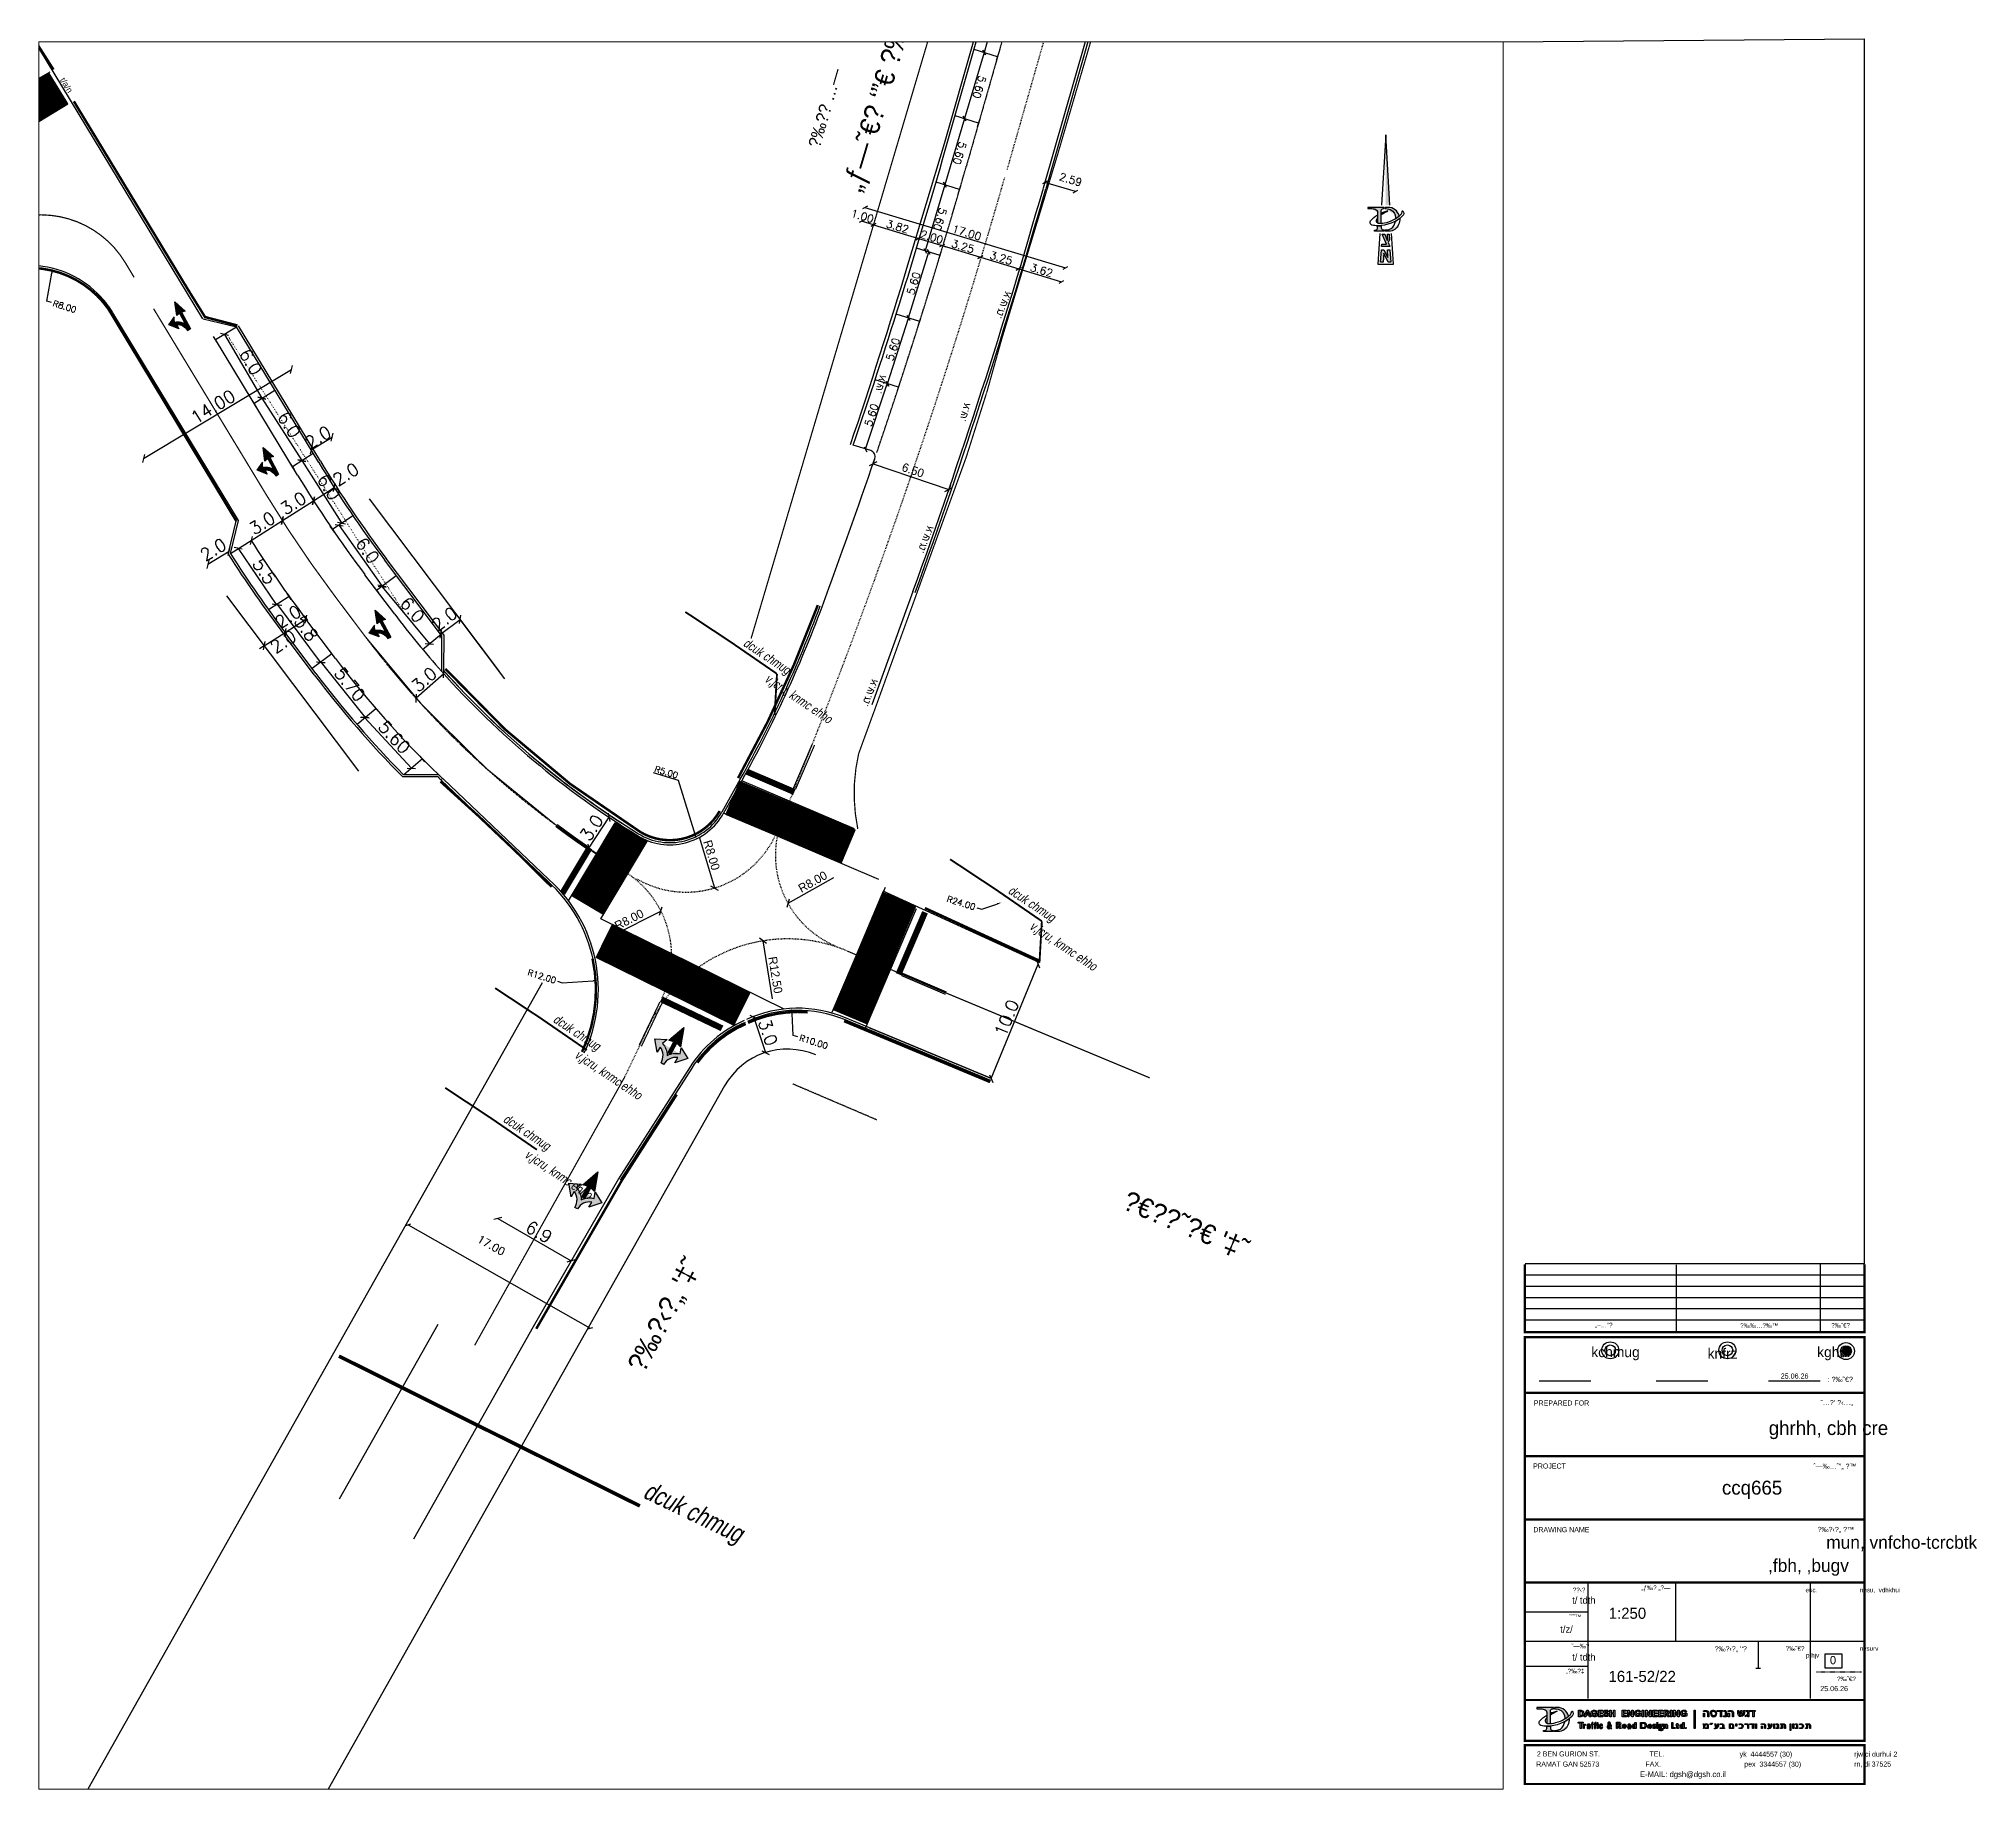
# Paper-space layout 'Layout1' of a CAD drawing. Extents: x 391 to 1020, y -37 to 531.
# The model-space entities are those that its viewports show. They can reach past a viewport. Long polylines and large blocks are cut down to what shows.
import ezdxf
from ezdxf.enums import TextEntityAlignment as Align

# ---------------------------------------------------------------- set-up
doc = ezdxf.new("R2010")
doc.units = 0
for name, pattern in [('1-1', [2, 1, -1]), ('CENTER', [2, 1.25, -0.25, 0.25, -0.25]), ('D1', [2, 1, -1]), ('DASHED', [0.75, 0.5, -0.25]), ('DOT2', [3.175, 0, -3.175]), ('zeva05_05', [1, 0.5, -0.5])]:
    doc.linetypes.add(name, pattern=pattern)
for name, color, linetype in [('0-XREF', 7, 'Continuous'), ('818', 10, '1-1'), ('BLOCK', 7, 'Continuous'), ('D-15', 20, '1-1'), ('d-cl', 1, 'CENTER'), ('D-D13', 7, 'Continuous'), ('D-Dim', 7, 'Continuous'), ('D-EV-INSIDE', 2, 'Continuous'), ('d-han', 115, 'Continuous'), ('D-Kav-Parking', 9, 'DOT2'), ('D-MAAVAR', 7, 'Continuous'), ('D-Nativ', 7, '1-1'), ('D-NORTH', 7, 'Continuous'), ('D-Parking', 123, 'DASHED'), ('D-Road', 7, 'Continuous'), ('D-Tamrur', 7, 'Continuous'), ('D-TEXT', 7, 'Continuous'), ('D-TXT-M', 7, 'Continuous'), ('MAD0', 7, 'Continuous'), ('MAD1', 4, 'Continuous'), ('MAD2', 7, 'Continuous'), ('MADTXT', 7, 'Continuous'), ('NEW', 5, 'DASHED'), ('stxt', 7, 'Continuous'), ('TR-TXT', 2, 'Continuous'), ('ZEVA-811', 8, 'zeva05_05')]:
    doc.layers.add(name, color=color, linetype=linetype)
doc.styles.add('0-Techno', font='0-techno')
doc.styles.add('HEBTXT', font='HEBTXT')
doc.styles.add('mir', font='miryl')
doc.styles.add('MIR2', font='mirym.shx', dxfattribs={"width": 0.8, "oblique": 10})
doc.styles.add('MIRYL', font='miryl.shx')
doc.styles.add('mirym', font='mirym.shx')
doc.styles.add('mvt-hebtxt', font='mvt-oron')
doc.styles.add('mvt_hebtxt', font='mvt-oronm')
doc.styles.add('MY', font='MIRYM.SHX')
doc.styles.add('oron', font='oron.shx')
doc.styles.add('r', font='romand')
doc.styles.add('ROMAND', font='romand')
doc.dimstyles.new('DDIM', dxfattribs={"dimscale": 1.35, "dimtxt": 0.75, "dimasz": 0.35, "dimexe": 0, "dimexo": 0.5, "dimgap": 0.15, "dimtad": 1, "dimdec": 1, "dimzin": 0, "dimdsep": 46, "dimtxsty": 'ROMAND', "dimblk1": 'OBLIQUE', "dimblk2": 'OBLIQUE', "dimsah": 1, "dimcen": 0.5, "dimse1": 1, "dimse2": 1, "dimadec": 0, "dimazin": 0, "dimtfac": 0.75, "dimtdec": 1, "dimtmove": 2, "dimatfit": 3, "dimldrblk": 'OBLIQUE', "dimfxl": 1, "dimtolj": 1, "dimtzin": 0, "dimarcsym": 0})
doc.dimstyles.new('dim1', dxfattribs={"dimtxt": 0.7, "dimasz": 0.5, "dimexe": 0.18, "dimexo": 0.0625, "dimgap": 0.2, "dimtad": 1, "dimtoh": 1, "dimzin": 0, "dimdsep": 46, "dimtxsty": 'oron', "dimblk": 'OBLIQUE', "dimcen": 0.09, "dimadec": 0, "dimazin": 0, "dimtfac": 1, "dimtofl": 0, "dimtmove": 0, "dimatfit": 3, "dimfxl": 1, "dimtolj": 1, "dimtzin": 0, "dimarcsym": 0})
doc.dimstyles.new('RAD', dxfattribs={"dimtxt": 0.5, "dimasz": 0.4, "dimexe": 0.1, "dimexo": 0, "dimgap": 0.1, "dimtad": 1, "dimtih": 1, "dimtoh": 1, "dimzin": 0, "dimdsep": 46, "dimtxsty": 'r', "dimcen": 0.1, "dimdle": 0.3, "dimadec": 0, "dimazin": 0, "dimtfac": 0.466667, "dimtofl": 0, "dimtmove": 1, "dimatfit": 3, "dimfxl": 1, "dimtolj": 1, "dimtzin": 0, "dimarcsym": 0})
doc.dimstyles.new('tik', dxfattribs={"dimscale": 1.25, "dimtxt": 0.5, "dimasz": 0.25, "dimexe": 0, "dimexo": 0, "dimgap": 0.09, "dimtad": 1, "dimzin": 0, "dimdsep": 46, "dimtxsty": 'r', "dimblk1": 'OBLIQUE', "dimblk2": 'OBLIQUE', "dimsah": 1, "dimcen": 0.09, "dimse1": 1, "dimse2": 1, "dimclrd": 256, "dimclrt": 256, "dimadec": 0, "dimazin": 0, "dimtfac": 1, "dimtix": 1, "dimtmove": 2, "dimatfit": 3, "dimldrblk": 'OBLIQUE', "dimfxl": 1, "dimtolj": 1, "dimtzin": 0, "dimarcsym": 0})

psp = doc.layouts.get("Layout1")

# ---------------------------------------------------------------- texts
at = {"layer": 'D-TXT-M'}
for s, height, style, p in [('25.06.26', 1.68, 'oron', (956.45, 96.03)), ('ghrhh, cbh cre', 4.536, 'MY', (952.57, 77.73)), ('ccq665', 4.536, 'MY', (937.38, 58.37)), (' mun, vnfcho-tcrcbtk', 4.2, 'MY', (969.69, 40.79)), (' ,fbh, ,bugv', 4.2, 'MY', (950.8, 33.27)), ('t/ tdth', 2.268, 'MIRYL', (888.75, 22.94)), ('1:250', 3.629, 'oron', (900.62, 18.04)), ('t/z/', 2.268, 'MIRYL', (884.89, 13.51)), ('t/ tdth', 2.268, 'MIRYL', (888.75, 4.47)), ('161-52/22', 3.629, 'oron', (900.56, -2.48)), ('0', 2.68, 'oron', (972.44, 3.29)), ('25.06.26', 1.68, 'oron', (969.28, -5.44))]:
    psp.add_text(s, height=height, dxfattribs=dict(at, style=style)).set_placement(p)

msp = doc.modelspace()

# ---------------------------------------------------------------- texts
at = {"layer": 'D-Dim', "style": 'mir'}
msp.add_text('t/a/n', height=0.5, rotation=319.41587, dxfattribs=at).set_placement((184402.98, 667129.079), align=Align.BOTTOM_RIGHT)
at = {"layer": 'D-TEXT', "style": 'MIR2', "oblique": 10, "width": 0.8}
for s, height, rotation, p in [('dcuk chmug', 0.75, 343.34835, (184468.604, 667102.574)), ('v,jcru, knmc ehho', 0.75, 343.34835, (184471.123, 667100.327)), ('dcuk chmug', 0.75, 343.34835, (184495.078, 667089.74)), ('v,jcru, knmc ehho', 0.75, 343.34835, (184497.597, 667087.494)), ('dcuk chmug', 0.75, 343.34835, (184462.886, 667068.838)), ('v,jcru, knmc ehho', 0.75, 343.34835, (184465.404, 667066.591)), ('dcuk chmug', 0.75, 343.34835, (184461.404, 667059.906)), ('v,jcru, knmc ehho', 0.75, 343.34835, (184463.922, 667057.659)), ('dcuk chmug', 1.5, 351.49787, (184481.233, 667034.096))]:
    msp.add_text(s, height=height, rotation=rotation, dxfattribs=at).set_placement(p)
at = {"layer": 'TR-TXT', "style": '0-Techno', "text_generation_flag": 2}
for s, rotation, p in [('א.ש.מ.', 85.4547, (184480.827, 667134.066)), ('א.ש.', 91.7786, (184473.342, 667125.372)), ('א.ש.', 91.7786, (184480.546, 667125.232)), ('א.ש.מ.', 85.4547, (184480.425, 667114.008)), ('א.ש.מ.', 85.4547, (184479.788, 667100.784))]:
    msp.add_text(s, height=0.6, rotation=rotation, dxfattribs=at).set_placement(p, align=Align.RIGHT)

# ---------------------------------------------------------------- blocks, each defined once
blk = doc.blocks.new('NORTH1')
at = {"layer": 'D-NORTH'}
h = blk.add_hatch(color=256, dxfattribs=at)
edge = h.paths.add_edge_path()
edge.add_line((-1.17, 3.62), (-0.96, 3.62))
edge.add_arc((-0.96, 2.71), 0.911, 72.0892, 90, ccw=False)
edge.add_arc((-0.74, 3.37), 0.216, 0, 72.0892, ccw=False)
edge.add_line((-0.53, 3.37), (-0.53, 2.69))
edge.add_arc((-0.45, 2.85), 0.174, 243.1975, 263.5721)
edge.add_arc((-0.33, 3.92), 1.25, 263.5721, 271.9206)
edge.add_line((-0.29, 2.67), (-0.29, 3.49))
edge.add_arc((-0.15, 3.49), 0.137, 90, 180, ccw=False)
edge.add_line((-0.15, 3.62), (-0.09, 3.62))
edge.add_line((-0.09, 3.62), (-0.09, 3.7))
edge.add_line((-0.09, 3.7), (-1.17, 3.7))
edge.add_line((-1.17, 3.7), (-1.17, 3.62))
edge = h.paths.add_edge_path()
edge.add_arc((-0.66, 2.36), 0.137, 270, 360)
edge.add_line((-0.53, 2.36), (-0.53, 2.5))
edge.add_arc((-0.52, 3.87), 1.37, 269.6015, 270.0984)
edge.add_arc((-0.52, 4.85), 2.35, 270.0984, 275.6929)
edge.add_line((-0.29, 2.51), (-0.29, 2.37))
edge.add_arc((-0.15, 2.37), 0.137, 180, 270)
edge.add_line((-0.15, 2.24), (-0.09, 2.24))
edge.add_line((-0.09, 2.24), (-0.09, 2.15))
edge.add_line((-0.09, 2.15), (-0.72, 2.15))
edge.add_line((-0.72, 2.15), (-0.72, 2.22))
edge.add_line((-0.72, 2.22), (-0.66, 2.22))
edge = h.paths.add_edge_path()
edge.add_arc((-0.52, 4.85), 2.35, 299.4054, 307.3298)
edge.add_arc((0, 2.92), 0.911, -22.4129, 3.7291, ccw=False)
edge.add_arc((0.21, 2.84), 0.683, 270, 337.5871, ccw=False)
edge.add_line((0.21, 2.15), (-0.04, 2.15))
edge.add_line((-0.04, 2.15), (-0.04, 2.24))
edge.add_line((-0.04, 2.24), (0.06, 2.24))
edge.add_arc((0.06, 2.78), 0.546, 270, 334.347)
edge.add_arc((-0.27, 2.94), 0.919, 334.347, 351.216)
edge = h.paths.add_edge_path()
edge.add_arc((-0.52, 4.85), 2.2, 301.9049, 309.4096)
edge.add_arc((0.15, 2.95), 0.751, 15.1253, 90)
edge.add_line((0.15, 3.7), (-0.04, 3.7))
edge.add_line((-0.04, 3.7), (-0.04, 3.62))
edge.add_line((-0.04, 3.62), (0, 3.62))
edge.add_arc((0, 2.94), 0.683, 55.2492, 90, ccw=False)
edge.add_arc((0.08, 3.05), 0.546, 16.7168, 55.2492, ccw=False)
edge.add_arc((-0.27, 2.94), 0.919, 2.3411, 16.7168, ccw=False)
h = blk.add_hatch(color=256, dxfattribs=at)
h.paths.add_polyline_path([(0.28, 0.95), (0.33, 0.15), (0.17, 0.15), (-0.13, 0.72), (-0.17, 0.15), (-0.33, 0.15), (-0.28, 0.95), (-0.12, 0.95), (0.15, 0.45), (0.12, 0.95)])
h.paths.add_polyline_path([(0.13, 1.61), (0.11, 1.95), (0.22, 1.95), (0.24, 1.62), (0.16, 1.42), (0.27, 1.15), (-0.27, 1.15), (-0.26, 1.31), (0.05, 1.31), (-0.22, 1.95), (-0.06, 1.95), (0.1, 1.55)])
for p, q in [((0, 8.4), (-0.27, 3.85)), ((0.27, 3.85), (0, 8.4)), ((-0.38, 2), (-0.5, 0)), ((0.5, 0), (0.38, 2)), ((-0.5, 0), (0.5, 0))]:
    blk.add_line(p, q, dxfattribs=at)
for points in [[(-1.17, 3.62), (-0.96, 3.62, -0.07831), (-0.68, 3.58, -0.32535), (-0.53, 3.37), (-0.53, 2.69, 0.089136), (-0.47, 2.68, 0.036443), (-0.29, 2.67), (-0.29, 3.49, -0.414214), (-0.15, 3.62), (-0.09, 3.62), (-0.09, 3.7), (-1.17, 3.7)], [(1.08, 3.46, -0.663999), (1.11, 3.47, -0.416379), (1.1, 3.15, -0.191736), (-0.52, 2.5, -0.069821), (-0.89, 2.55, -0.542294), (-0.98, 2.83, -0.087069), (-0.53, 3.21), (-0.53, 3.02, 0.010213), (-0.58, 2.96, 0.609956), (-0.47, 2.68, 0.078836), (-0.08, 2.69, 0.136911), (0.98, 3.23, 0.201124)], [(0.14, 3.47), (-0.18, 3.37, 0.015923), (-0.29, 3.33), (-0.29, 3.23, -0.059485), (0.09, 3.43), (0.14, 3.46, 0.96245)], [(0.64, 2.98, 0.032757), (0.88, 3.15, 0.338845), (0.15, 3.7), (-0.04, 3.7), (-0.04, 3.62), (0, 3.62, -0.152802), (0.39, 3.5, -0.169732), (0.61, 3.21, -0.062808)], [(0.63, 2.8, 0.034591), (0.91, 2.98, -0.114564), (0.84, 2.58, -0.303762), (0.21, 2.15), (-0.04, 2.15), (-0.04, 2.24), (0.06, 2.24, 0.288385), (0.55, 2.55, 0.073738)], [(-0.66, 2.22, 0.414214), (-0.53, 2.36), (-0.53, 2.5, 0.002168), (-0.52, 2.5, 0.024416), (-0.29, 2.51), (-0.29, 2.37, 0.414214), (-0.15, 2.24), (-0.09, 2.24), (-0.09, 2.15), (-0.72, 2.15), (-0.72, 2.22)]]:
    blk.add_lwpolyline(points, format="xyb", close=True, dxfattribs=at)
for points in [[(0.13, 1.61), (0.11, 1.95), (0.22, 1.95), (0.24, 1.62), (0.16, 1.42), (0.27, 1.15), (-0.27, 1.15), (-0.26, 1.31), (0.05, 1.31), (-0.22, 1.95), (-0.06, 1.95), (0.1, 1.55)], [(0.28, 0.95), (0.33, 0.15), (0.17, 0.15), (-0.13, 0.72), (-0.17, 0.15), (-0.33, 0.15), (-0.28, 0.95), (-0.12, 0.95), (0.15, 0.45), (0.12, 0.95)]]:
    blk.add_lwpolyline(points, close=True, dxfattribs=at)
blk.add_solid([(0, 3.85), (0, 8.4), (0.27, 3.85)], dxfattribs=at)
blk = doc.blocks.new('mad14')
at = {"layer": 'MAD2'}
h = blk.add_hatch(color=256, dxfattribs=at)
edge = h.paths.add_edge_path()
edge.add_line((-126.69, 29.09), (-125.41, 29.09))
edge.add_arc((-125.41, 23.6), 5.49, 72.08923, 90, ccw=False)
edge.add_arc((-124.13, 27.58), 1.3, 0, 72.08923, ccw=False)
edge.add_line((-122.82, 27.58), (-122.82, 23.5))
edge.add_arc((-122.35, 24.43), 1.05, 243.19753, 263.57211)
edge.add_arc((-121.62, 30.89), 7.55, 263.57211, 271.92055)
edge.add_line((-121.37, 23.35), (-121.37, 28.27))
edge.add_arc((-120.55, 28.27), 0.823, 90, 180, ccw=False)
edge.add_line((-120.55, 29.09), (-120.18, 29.09))
edge.add_line((-120.18, 29.09), (-120.18, 29.59))
edge.add_line((-120.18, 29.59), (-126.69, 29.59))
edge.add_line((-126.69, 29.59), (-126.69, 29.09))
edge = h.paths.add_edge_path()
edge.add_arc((-123.65, 21.46), 0.823, 270, 360)
edge.add_line((-122.82, 21.46), (-122.82, 22.33))
edge.add_arc((-122.77, 30.57), 8.23, 269.60151, 270.09838)
edge.add_arc((-122.78, 36.5), 14.17, 270.09838, 275.69292)
edge.add_line((-121.37, 22.4), (-121.37, 21.56))
edge.add_arc((-120.55, 21.56), 0.823, 180, 270)
edge.add_line((-120.55, 20.74), (-120.18, 20.74))
edge.add_line((-120.18, 20.74), (-120.18, 20.24))
edge.add_line((-120.18, 20.24), (-123.99, 20.24))
edge.add_line((-123.99, 20.24), (-123.99, 20.63))
edge.add_line((-123.99, 20.63), (-123.65, 20.63))
edge = h.paths.add_edge_path()
edge.add_arc((-122.78, 36.5), 14.17, 299.40535, 307.32983)
edge.add_arc((-119.66, 24.88), 5.49, -22.41294, 3.72911, ccw=False)
edge.add_arc((-118.39, 24.36), 4.12, 270, 337.58706, ccw=False)
edge.add_line((-118.39, 20.24), (-119.85, 20.24))
edge.add_line((-119.85, 20.24), (-119.85, 20.74))
edge.add_line((-119.85, 20.74), (-119.27, 20.74))
edge.add_arc((-119.27, 24.03), 3.29, 270, 334.34699)
edge.add_arc((-121.29, 25), 5.54, 334.34699, 351.21598)
edge = h.paths.add_edge_path()
edge.add_arc((-122.78, 36.5), 13.28, 301.90487, 309.40957)
edge.add_arc((-118.72, 25.06), 4.53, 15.12528, 90)
edge.add_line((-118.72, 29.59), (-119.85, 29.59))
edge.add_line((-119.85, 29.59), (-119.85, 29.09))
edge.add_line((-119.85, 29.09), (-119.61, 29.09))
edge.add_arc((-119.61, 24.97), 4.12, 55.24923, 90, ccw=False)
edge.add_arc((-119.14, 25.65), 3.29, 16.71681, 55.24923, ccw=False)
edge.add_arc((-121.29, 25), 5.54, 2.34113, 16.71681, ccw=False)
h = blk.add_hatch(color=256, dxfattribs=at)
h.paths.add_polyline_path([(-98.69, 23.03), (-98.65, 23.07), (-98.62, 23.1), (-98.59, 23.13), (-98.55, 23.18), (-98.53, 23.22), (-98.51, 23.26), (-98.51, 23.31), (-98.5, 23.34), (-98.51, 23.39), (-98.51, 23.42), (-98.53, 23.46), (-98.55, 23.49), (-98.59, 23.52), (-98.61, 23.53), (-98.64, 23.54), (-98.67, 23.54), (-98.69, 23.54), (-98.72, 23.53), (-98.75, 23.52), (-98.78, 23.5), (-98.8, 23.48), (-98.82, 23.44), (-98.83, 23.4), (-98.83, 23.38), (-98.84, 23.35), (-98.83, 23.31), (-98.82, 23.26), (-98.81, 23.22), (-98.79, 23.19), (-98.77, 23.15), (-98.75, 23.11), (-98.73, 23.09), (-98.71, 23.06)], flags=16)
h.paths.add_polyline_path([(-98.8, 22.51), (-98.42, 21.95), (-98.44, 21.94), (-98.46, 21.91), (-98.49, 21.89), (-98.51, 21.87), (-98.55, 21.84), (-98.58, 21.82), (-98.61, 21.81), (-98.65, 21.79), (-98.68, 21.78), (-98.72, 21.78), (-98.76, 21.77), (-98.81, 21.78), (-98.84, 21.79), (-98.88, 21.8), (-98.91, 21.83), (-98.94, 21.85), (-98.97, 21.88), (-98.99, 21.92), (-99.01, 21.95), (-99.03, 21.99), (-99.04, 22.03), (-99.04, 22.08), (-99.04, 22.12), (-99.04, 22.15), (-99.04, 22.19), (-99.03, 22.24), (-99.01, 22.28), (-98.99, 22.3), (-98.97, 22.34), (-98.95, 22.37), (-98.92, 22.41), (-98.88, 22.44), (-98.85, 22.47), (-98.83, 22.49)], flags=16)
h.paths.add_polyline_path([(-98.07, 21.43), (-97.59, 21.43), (-97.97, 21.98), (-97.93, 22.05), (-97.87, 22.15), (-97.82, 22.29), (-97.79, 22.41), (-97.77, 22.51), (-97.75, 22.6), (-97.74, 22.66), (-97.74, 22.72), (-98.09, 22.72), (-98.1, 22.67), (-98.11, 22.61), (-98.12, 22.54), (-98.14, 22.48), (-98.16, 22.4), (-98.17, 22.36), (-98.19, 22.3), (-98.49, 22.74), (-98.45, 22.78), (-98.39, 22.83), (-98.35, 22.88), (-98.32, 22.91), (-98.27, 22.97), (-98.23, 23.05), (-98.2, 23.11), (-98.18, 23.17), (-98.17, 23.25), (-98.16, 23.35), (-98.16, 23.4), (-98.17, 23.48), (-98.18, 23.55), (-98.21, 23.62), (-98.24, 23.68), (-98.29, 23.74), (-98.35, 23.8), (-98.4, 23.83), (-98.46, 23.86), (-98.53, 23.89), (-98.62, 23.91), (-98.67, 23.91), (-98.75, 23.9), (-98.82, 23.89), (-98.9, 23.86), (-98.96, 23.82), (-99, 23.79), (-99.04, 23.76), (-99.08, 23.71), (-99.12, 23.64), (-99.16, 23.57), (-99.18, 23.49), (-99.19, 23.42), (-99.2, 23.36), (-99.2, 23.31), (-99.19, 23.24), (-99.18, 23.16), (-99.16, 23.11), (-99.14, 23.06), (-99.11, 23), (-99.09, 22.95), (-99.06, 22.91), (-99.05, 22.88), (-99.03, 22.84), (-99.01, 22.81), (-99.05, 22.78), (-99.11, 22.74), (-99.17, 22.68), (-99.2, 22.65), (-99.25, 22.6), (-99.3, 22.54), (-99.33, 22.49), (-99.36, 22.43), (-99.39, 22.37), (-99.41, 22.31), (-99.42, 22.23), (-99.43, 22.18), (-99.44, 22.11), (-99.43, 22.04), (-99.43, 21.97), (-99.41, 21.88), (-99.39, 21.82), (-99.36, 21.75), (-99.32, 21.67), (-99.28, 21.6), (-99.24, 21.56), (-99.19, 21.51), (-99.15, 21.48), (-99.09, 21.45), (-99.04, 21.42), (-98.99, 21.4), (-98.92, 21.39), (-98.84, 21.37), (-98.76, 21.37), (-98.7, 21.38), (-98.62, 21.39), (-98.57, 21.41), (-98.53, 21.42), (-98.47, 21.46), (-98.4, 21.5), (-98.33, 21.55), (-98.27, 21.59), (-98.21, 21.64)])
h.paths.add_polyline_path([(-90.7, 22.24), (-90.7, 22.19), (-90.7, 22.14), (-90.71, 22.1), (-90.71, 22.07), (-90.71, 22.02), (-90.72, 21.97), (-90.73, 21.93), (-90.74, 21.9), (-90.76, 21.86), (-90.78, 21.83), (-90.8, 21.8), (-90.83, 21.78), (-90.86, 21.76), (-90.91, 21.74), (-90.94, 21.73), (-90.98, 21.73), (-91.02, 21.73), (-91.04, 21.73), (-91.08, 21.74), (-91.1, 21.76), (-91.13, 21.78), (-91.15, 21.81), (-91.17, 21.84), (-91.17, 21.87), (-91.18, 21.9), (-91.18, 21.94), (-91.17, 21.97), (-91.16, 22), (-91.15, 22.04), (-91.12, 22.06), (-91.08, 22.09), (-91.06, 22.11), (-91.02, 22.12), (-90.99, 22.13), (-90.96, 22.14), (-90.92, 22.15), (-90.88, 22.16), (-90.85, 22.17), (-90.82, 22.18), (-90.79, 22.19), (-90.75, 22.21), (-90.73, 22.22)], flags=16)
h.paths.add_polyline_path([(-90.27, 21.51), (-90.3, 21.53), (-90.3, 21.54), (-90.32, 21.57), (-90.33, 21.61), (-90.34, 21.64), (-90.34, 21.68), (-90.35, 21.72), (-90.35, 21.76), (-90.35, 22.67), (-90.36, 22.76), (-90.38, 22.81), (-90.4, 22.87), (-90.44, 22.92), (-90.48, 22.97), (-90.53, 23.01), (-90.56, 23.03), (-90.61, 23.05), (-90.65, 23.07), (-90.69, 23.08), (-90.74, 23.09), (-90.8, 23.1), (-90.85, 23.11), (-90.9, 23.11), (-90.95, 23.11), (-91.01, 23.11), (-91.06, 23.1), (-91.11, 23.09), (-91.15, 23.08), (-91.19, 23.07), (-91.25, 23.04), (-91.29, 23.01), (-91.33, 22.98), (-91.36, 22.95), (-91.39, 22.91), (-91.41, 22.88), (-91.43, 22.84), (-91.45, 22.8), (-91.46, 22.76), (-91.47, 22.73), (-91.48, 22.69), (-91.49, 22.63), (-91.49, 22.59), (-91.5, 22.54), (-91.16, 22.54), (-91.15, 22.58), (-91.15, 22.61), (-91.13, 22.65), (-91.11, 22.68), (-91.09, 22.71), (-91.04, 22.74), (-91.01, 22.75), (-90.96, 22.76), (-90.92, 22.77), (-90.89, 22.76), (-90.85, 22.76), (-90.79, 22.74), (-90.76, 22.71), (-90.73, 22.68), (-90.72, 22.65), (-90.71, 22.62), (-90.71, 22.58), (-90.72, 22.55), (-90.72, 22.54), (-90.73, 22.52), (-90.75, 22.49), (-90.77, 22.48), (-90.79, 22.47), (-90.82, 22.46), (-90.86, 22.45), (-91.16, 22.39), (-91.18, 22.39), (-91.2, 22.38), (-91.22, 22.37), (-91.25, 22.36), (-91.28, 22.35), (-91.3, 22.34), (-91.32, 22.33), (-91.35, 22.31), (-91.36, 22.3), (-91.38, 22.29), (-91.41, 22.26), (-91.43, 22.23), (-91.45, 22.21), (-91.46, 22.19), (-91.47, 22.17), (-91.49, 22.14), (-91.49, 22.13), (-91.51, 22.08), (-91.52, 22.05), (-91.52, 22.01), (-91.53, 21.97), (-91.53, 21.95), (-91.54, 21.92), (-91.54, 21.87), (-91.54, 21.84), (-91.53, 21.8), (-91.53, 21.76), (-91.52, 21.71), (-91.51, 21.67), (-91.5, 21.63), (-91.48, 21.59), (-91.46, 21.55), (-91.43, 21.52), (-91.41, 21.5), (-91.39, 21.48), (-91.36, 21.45), (-91.32, 21.43), (-91.28, 21.41), (-91.23, 21.4), (-91.19, 21.39), (-91.15, 21.38), (-91.11, 21.38), (-91.05, 21.39), (-91, 21.4), (-90.97, 21.41), (-90.92, 21.43), (-90.88, 21.45), (-90.84, 21.47), (-90.81, 21.5), (-90.78, 21.53), (-90.75, 21.56), (-90.72, 21.6), (-90.7, 21.64), (-90.69, 21.59), (-90.68, 21.55), (-90.68, 21.52), (-90.67, 21.5), (-90.67, 21.49), (-90.66, 21.46), (-90.64, 21.43), (-90.27, 21.43)])
h.paths.add_polyline_path([(-101.51, 22.61), (-101.16, 22.71), (-101.2, 22.78), (-101.25, 22.86), (-101.29, 22.91), (-101.36, 22.98), (-101.41, 23.02), (-101.49, 23.07), (-101.58, 23.1), (-101.68, 23.12), (-101.76, 23.12), (-101.84, 23.12), (-101.94, 23.1), (-102.03, 23.07), (-102.13, 23.02), (-102.22, 22.97), (-102.29, 22.89), (-102.36, 22.81), (-102.41, 22.73), (-102.46, 22.62), (-102.49, 22.54), (-102.5, 22.46), (-102.51, 22.39), (-102.52, 22.27), (-102.51, 22.17), (-102.5, 22.05), (-102.47, 21.95), (-102.41, 21.83), (-102.35, 21.72), (-102.28, 21.64), (-102.2, 21.57), (-102.09, 21.5), (-101.99, 21.47), (-101.89, 21.44), (-101.77, 21.44), (-101.64, 21.45), (-101.54, 21.47), (-101.45, 21.52), (-101.39, 21.55), (-101.31, 21.62), (-101.26, 21.68), (-101.21, 21.77), (-101.15, 21.9), (-101.47, 22.06), (-101.55, 21.89), (-101.59, 21.84), (-101.64, 21.81), (-101.72, 21.78), (-101.79, 21.78), (-101.85, 21.8), (-101.92, 21.84), (-101.95, 21.87), (-101.99, 21.93), (-102.02, 22), (-102.05, 22.12), (-102.06, 22.21), (-102.06, 22.34), (-102.06, 22.42), (-102.05, 22.51), (-102.03, 22.59), (-101.98, 22.68), (-101.9, 22.76), (-101.82, 22.79), (-101.73, 22.79), (-101.65, 22.76), (-101.57, 22.69), (-101.54, 22.66)])
h.paths.add_polyline_path([(-103.31, 23.07), (-102.95, 23.07), (-102.95, 21.43), (-103.31, 21.43)])
h.paths.add_polyline_path([(-102.95, 23.66), (-103.31, 23.66), (-103.31, 23.26), (-102.95, 23.26)])
h.paths.add_polyline_path([(-103.91, 23.16), (-103.91, 23.32), (-103.91, 23.35), (-103.89, 23.38), (-103.87, 23.4), (-103.83, 23.41), (-103.8, 23.41), (-103.69, 23.41), (-103.69, 23.78), (-103.76, 23.79), (-103.85, 23.79), (-103.96, 23.78), (-104.04, 23.76), (-104.14, 23.71), (-104.22, 23.63), (-104.26, 23.56), (-104.29, 23.47), (-104.3, 23.4), (-104.31, 23.27), (-104.31, 23.16), (-104.5, 23.16), (-104.5, 22.83), (-104.31, 22.83), (-104.31, 21.43), (-103.91, 21.43), (-103.91, 22.83), (-103.68, 22.83), (-103.68, 23.16)])
h.paths.add_polyline_path([(-105.03, 23.16), (-105.03, 23.32), (-105.03, 23.35), (-105.01, 23.38), (-104.98, 23.4), (-104.95, 23.41), (-104.92, 23.41), (-104.81, 23.41), (-104.81, 23.78), (-104.88, 23.79), (-104.96, 23.79), (-105.08, 23.78), (-105.16, 23.76), (-105.26, 23.71), (-105.34, 23.63), (-105.38, 23.56), (-105.41, 23.47), (-105.42, 23.4), (-105.43, 23.27), (-105.43, 23.16), (-105.62, 23.16), (-105.62, 22.83), (-105.43, 22.83), (-105.43, 21.43), (-105.03, 21.43), (-105.03, 22.83), (-104.8, 22.83), (-104.8, 23.16)])
h.paths.add_polyline_path([(-106.38, 22.24), (-106.38, 22.19), (-106.38, 22.14), (-106.38, 22.1), (-106.38, 22.07), (-106.39, 22.02), (-106.39, 21.97), (-106.4, 21.93), (-106.41, 21.9), (-106.43, 21.86), (-106.45, 21.83), (-106.48, 21.8), (-106.51, 21.78), (-106.54, 21.76), (-106.58, 21.74), (-106.62, 21.73), (-106.66, 21.73), (-106.69, 21.73), (-106.72, 21.73), (-106.75, 21.74), (-106.78, 21.76), (-106.81, 21.78), (-106.83, 21.81), (-106.84, 21.84), (-106.85, 21.87), (-106.85, 21.9), (-106.85, 21.94), (-106.85, 21.97), (-106.84, 22), (-106.82, 22.04), (-106.8, 22.06), (-106.76, 22.09), (-106.74, 22.11), (-106.7, 22.12), (-106.67, 22.13), (-106.63, 22.14), (-106.6, 22.15), (-106.55, 22.16), (-106.52, 22.17), (-106.5, 22.18), (-106.46, 22.19), (-106.43, 22.21), (-106.41, 22.22)], flags=16)
h.paths.add_polyline_path([(-105.95, 21.51), (-105.97, 21.53), (-105.98, 21.54), (-106, 21.57), (-106.01, 21.61), (-106.01, 21.64), (-106.02, 21.68), (-106.02, 21.72), (-106.03, 21.76), (-106.03, 22.67), (-106.04, 22.76), (-106.05, 22.81), (-106.08, 22.87), (-106.11, 22.92), (-106.16, 22.97), (-106.2, 23.01), (-106.23, 23.03), (-106.29, 23.05), (-106.32, 23.07), (-106.37, 23.08), (-106.42, 23.09), (-106.48, 23.1), (-106.52, 23.11), (-106.57, 23.11), (-106.63, 23.11), (-106.68, 23.11), (-106.73, 23.1), (-106.79, 23.09), (-106.83, 23.08), (-106.87, 23.07), (-106.93, 23.04), (-106.97, 23.01), (-107.01, 22.98), (-107.04, 22.95), (-107.07, 22.91), (-107.09, 22.88), (-107.11, 22.84), (-107.13, 22.8), (-107.14, 22.76), (-107.15, 22.73), (-107.16, 22.69), (-107.17, 22.63), (-107.17, 22.59), (-107.17, 22.54), (-106.83, 22.54), (-106.83, 22.58), (-106.82, 22.61), (-106.81, 22.65), (-106.79, 22.68), (-106.76, 22.71), (-106.72, 22.74), (-106.69, 22.75), (-106.64, 22.76), (-106.6, 22.77), (-106.57, 22.76), (-106.52, 22.76), (-106.47, 22.74), (-106.43, 22.71), (-106.41, 22.68), (-106.4, 22.65), (-106.39, 22.62), (-106.39, 22.58), (-106.39, 22.55), (-106.39, 22.54), (-106.41, 22.52), (-106.43, 22.49), (-106.44, 22.48), (-106.47, 22.47), (-106.5, 22.46), (-106.54, 22.45), (-106.84, 22.39), (-106.85, 22.39), (-106.87, 22.38), (-106.9, 22.37), (-106.93, 22.36), (-106.96, 22.35), (-106.98, 22.34), (-106.99, 22.33), (-107.02, 22.31), (-107.04, 22.3), (-107.06, 22.29), (-107.09, 22.26), (-107.11, 22.23), (-107.12, 22.21), (-107.14, 22.19), (-107.15, 22.17), (-107.16, 22.14), (-107.17, 22.13), (-107.18, 22.08), (-107.19, 22.05), (-107.2, 22.01), (-107.21, 21.97), (-107.21, 21.95), (-107.21, 21.92), (-107.21, 21.87), (-107.21, 21.84), (-107.21, 21.8), (-107.21, 21.76), (-107.2, 21.71), (-107.19, 21.67), (-107.17, 21.63), (-107.15, 21.59), (-107.13, 21.55), (-107.11, 21.52), (-107.09, 21.5), (-107.07, 21.48), (-107.04, 21.45), (-107, 21.43), (-106.96, 21.41), (-106.91, 21.4), (-106.87, 21.39), (-106.82, 21.38), (-106.78, 21.38), (-106.72, 21.39), (-106.68, 21.4), (-106.64, 21.41), (-106.59, 21.43), (-106.55, 21.45), (-106.52, 21.47), (-106.49, 21.5), (-106.46, 21.53), (-106.43, 21.56), (-106.4, 21.6), (-106.37, 21.64), (-106.37, 21.59), (-106.36, 21.55), (-106.35, 21.52), (-106.35, 21.5), (-106.35, 21.49), (-106.34, 21.46), (-106.32, 21.43), (-105.95, 21.43)])
edge = h.paths.add_edge_path()
edge.add_line((-107.87, 23.12), (-107.86, 23.11))
edge.add_line((-107.86, 23.11), (-107.86, 22.67))
edge.add_arc((-107.95, 22.06), 0.618, 82.12417, 96.60567)
edge.add_arc((-107.98, 22.36), 0.312, 97.49307, 135.15328)
edge.add_arc((-107.94, 22.36), 0.341, 138.64712, 176.82912)
edge.add_arc((-106.9, 22.27), 1.39, 175.70795, 180.42156)
edge.add_line((-108.29, 22.26), (-108.29, 21.43))
edge.add_line((-108.29, 21.43), (-108.65, 21.43))
edge.add_line((-108.65, 21.43), (-108.65, 23.07))
edge.add_line((-108.65, 23.07), (-108.31, 23.07))
edge.add_line((-108.31, 23.07), (-108.31, 22.8))
edge.add_line((-108.31, 22.8), (-108.24, 22.93))
edge.add_arc((-107.91, 22.74), 0.374, 83.63404, 150.89412, ccw=False)
h.paths.add_polyline_path([(-59.5, 23.49), (-59.24, 23.49), (-59.56, 23.02), (-59.71, 23.02)])
h.paths.add_polyline_path([(-58.97, 23.49), (-58.71, 23.49), (-59.04, 23.02), (-59.19, 23.02)])
edge = h.paths.add_edge_path()
edge.add_arc((-47.86, 22.79), 1.09, 251.98847, 270.06956)
edge.add_arc((-47.84, 22.32), 0.625, 268.17129, 300.9077)
edge.add_arc((-47.83, 22.26), 0.561, 303.51916, 347.18443)
edge.add_arc((-48.1, 22.34), 0.843, 345.80751, 360.45664)
edge.add_arc((-47.98, 22.37), 0.724, 358.09541, 392.16378)
edge.add_arc((-47.8, 22.48), 0.514, 32.74233, 83.73342)
edge.add_arc((-47.86, 22.18), 0.814, 81.92431, 90.17076)
edge.add_arc((-47.86, 21.92), 1.08, 89.85268, 114.05613)
edge.add_line((-48.3, 22.9), (-48.53, 23.12))
edge.add_arc((-47.85, 21.82), 1.47, 91.0483, 117.62682, ccw=False)
edge.add_arc((-47.84, 22.24), 1.06, 59.56017, 91.731, ccw=False)
edge.add_arc((-47.8, 22.4), 0.899, 2.20623, 56.69619, ccw=False)
edge.add_line((-46.9, 22.43), (-46.9, 22.34))
edge.add_arc((-47.85, 22.32), 0.948, -38.0928, 1.60818, ccw=False)
edge.add_arc((-47.78, 22.29), 0.881, 276.24712, 320.76558, ccw=False)
edge.add_arc((-47.87, 22.82), 1.42, 269.81753, 277.35446, ccw=False)
edge.add_arc((-47.85, 22.86), 1.45, 241.94149, 269.0244, ccw=False)
edge.add_line((-48.53, 21.57), (-48.2, 21.75))
edge = h.paths.add_edge_path()
edge.add_arc((-24.54, 22.79), 1.09, 251.98847, 270.06956)
edge.add_arc((-24.52, 22.32), 0.625, 268.17129, 300.9077)
edge.add_arc((-24.51, 22.26), 0.561, 303.51916, 347.18443)
edge.add_arc((-24.78, 22.34), 0.843, 345.80751, 360.45664)
edge.add_arc((-24.66, 22.37), 0.724, 358.09541, 392.16378)
edge.add_arc((-24.48, 22.48), 0.514, 32.74233, 83.73342)
edge.add_arc((-24.54, 22.18), 0.814, 81.92431, 90.17076)
edge.add_arc((-24.54, 21.92), 1.08, 89.85268, 114.05613)
edge.add_line((-24.98, 22.9), (-25.21, 23.12))
edge.add_arc((-24.53, 21.82), 1.47, 91.0483, 117.62682, ccw=False)
edge.add_arc((-24.52, 22.24), 1.06, 59.56017, 91.731, ccw=False)
edge.add_arc((-24.48, 22.4), 0.899, 2.20623, 56.69619, ccw=False)
edge.add_line((-23.58, 22.43), (-23.58, 22.34))
edge.add_arc((-24.53, 22.32), 0.948, -38.0928, 1.60818, ccw=False)
edge.add_arc((-24.47, 22.29), 0.881, 276.24712, 320.76558, ccw=False)
edge.add_arc((-24.55, 22.82), 1.42, 269.81753, 277.35446, ccw=False)
edge.add_arc((-24.53, 22.86), 1.45, 241.94149, 269.0244, ccw=False)
edge.add_line((-25.22, 21.57), (-24.88, 21.75))
h.paths.add_polyline_path([(-39.4, 22.38), (-39.4, 21.43), (-39.74, 21.43), (-39.74, 22.38)], flags=17)
edge = h.paths.add_edge_path()
edge.add_arc((-38.85, 15.98), 7.31, 92.45881, 98.03088, ccw=False)
edge.add_arc((-39.14, 21.48), 1.8, 75.18397, 91.0002, ccw=False)
edge.add_arc((-38.85, 22.58), 0.662, 44.16697, 75.12241, ccw=False)
edge.add_arc((-38.93, 22.55), 0.744, 8.98448, 41.07598, ccw=False)
edge.add_arc((-39.5, 22.43), 1.32, -0.54564, 10.42849, ccw=False)
edge.add_line((-38.18, 22.42), (-38.18, 21.43))
edge.add_line((-38.18, 21.43), (-38.5, 21.43))
edge.add_line((-38.5, 21.43), (-38.5, 22.33))
edge.add_arc((-39.96, 22.35), 1.46, 359.24849, 369.35306)
edge.add_arc((-39, 22.52), 0.481, 8.37443, 30.05706)
edge.add_arc((-38.97, 22.5), 0.466, 33.68634, 67.75292)
edge.add_arc((-39.1, 22.19), 0.805, 67.81555, 85.44594)
edge.add_arc((-39.18, 21.47), 1.53, 84.42989, 90.16529)
edge.add_arc((-38.81, 15.39), 7.62, 92.81688, 97.81307)
edge.add_line((-39.85, 22.93), (-39.88, 23.22))
edge = h.paths.add_edge_path()
edge.add_line((-22.78, 21.47), (-22.72, 21.72))
edge.add_arc((-22.53, 22.28), 0.592, 251.35347, 270.54155)
edge.add_arc((-22.52, 22.05), 0.359, 269.13149, 283.14776)
edge.add_arc((-22.48, 21.86), 0.161, 282.73822, 306.66449)
edge.add_arc((-22.46, 21.82), 0.121, 308.6559, 337.87914)
edge.add_arc((-22.61, 21.88), 0.285, 337.62383, 353.89626)
edge.add_arc((-22.92, 21.93), 0.604, 353.00875, 360.48375)
edge.add_line((-22.32, 21.93), (-22.32, 22.99))
edge.add_arc((-22.28, 20.36), 2.62, 90.88674, 98.86717)
edge.add_line((-22.68, 22.96), (-22.71, 23.23))
edge.add_arc((-21.92, 16.96), 6.32, 89.96026, 97.21554, ccw=False)
edge.add_arc((-21.88, 20.41), 2.87, 80.54374, 90.73104, ccw=False)
edge.add_arc((-21.53, 22.46), 0.793, 60.53456, 80.8437, ccw=False)
edge.add_arc((-21.44, 22.65), 0.586, 13.70308, 59.25917, ccw=False)
edge.add_arc((-22.22, 22.45), 1.39, -1.08086, 14.14782, ccw=False)
edge.add_line((-20.83, 22.42), (-20.83, 21.43))
edge.add_line((-20.83, 21.43), (-21.16, 21.43))
edge.add_line((-21.16, 21.43), (-21.16, 22.33))
edge.add_arc((-23.04, 22.36), 1.88, 359.16825, 368.97186)
edge.add_arc((-21.63, 22.57), 0.454, 9.72631, 25.52979)
edge.add_arc((-21.57, 22.57), 0.4, 29.3401, 73.60188)
edge.add_arc((-21.75, 21.92), 1.08, 73.95143, 89.06038)
edge.add_line((-21.74, 23), (-21.83, 23))
edge.add_line((-21.83, 23), (-21.99, 23))
edge.add_line((-21.99, 23), (-21.99, 21.89))
edge.add_arc((-23.08, 21.87), 1.09, -10.45084, 0.82354, ccw=False)
edge.add_arc((-22.34, 21.74), 0.341, 333.41859, 348.74684, ccw=False)
edge.add_arc((-22.31, 21.75), 0.313, 287.98941, 329.83893, ccw=False)
edge.add_arc((-22.42, 22.08), 0.667, 271.48944, 287.80054, ccw=False)
edge.add_line((-22.4, 21.42), (-22.46, 21.42))
edge.add_arc((-22.46, 22.38), 0.959, 250.15673, 269.82752, ccw=False)
h.paths.add_polyline_path([(-27.32, 23.26), (-27.32, 21.43), (-27.66, 21.43), (-27.66, 23.26)])
edge = h.paths.add_edge_path()
edge.add_line((-33.26, 21.43), (-34.14, 21.43))
edge.add_line((-34.14, 21.43), (-34.14, 21.71))
edge.add_line((-34.14, 21.71), (-33.59, 21.71))
edge.add_line((-33.59, 21.71), (-33.59, 22.6))
edge.add_arc((-34.71, 22.62), 1.12, 359.29006, 368.62363)
edge.add_arc((-33.91, 22.73), 0.317, 9.24145, 22.87533)
edge.add_arc((-33.84, 22.75), 0.237, 26.44192, 75.02388)
edge.add_arc((-33.9, 22.55), 0.45, 74.30804, 90.95478)
edge.add_arc((-33.91, 22.07), 0.927, 89.38517, 101.07889)
edge.add_line((-34.09, 22.98), (-34.12, 23.24))
edge.add_arc((-33.85, 22.37), 0.915, 88.67376, 106.61684, ccw=False)
edge.add_arc((-33.82, 22.47), 0.813, 73.91023, 91.15105, ccw=False)
edge.add_arc((-33.72, 22.82), 0.448, 10.73929, 72.55462, ccw=False)
edge.add_arc((-34.62, 22.64), 1.36, -1.27109, 11.1374, ccw=False)
edge.add_line((-33.26, 22.61), (-33.26, 21.43))
h.paths.add_polyline_path([(-34.72, 23.26), (-34.72, 21.43), (-35.06, 21.43), (-35.06, 23.26)])
edge = h.paths.add_edge_path()
edge.add_line((-62.04, 22.5), (-62.32, 23.26))
edge.add_line((-62.32, 23.26), (-62, 23.26))
edge.add_line((-62, 23.26), (-61.86, 22.86))
edge.add_arc((-61.18, 22.53), 0.759, 107.26818, 154.85522, ccw=False)
edge.add_arc((-61.24, 22.68), 0.605, 89.90489, 105.45752, ccw=False)
edge.add_arc((-61.21, 22.12), 1.17, 56.30376, 91.73684, ccw=False)
edge.add_arc((-61.12, 22.62), 0.728, 9.29175, 39.31349, ccw=False)
edge.add_arc((-62.92, 22.29), 2.55, -1.31285, 10.0878, ccw=False)
edge.add_line((-60.36, 22.24), (-60.36, 21.43))
edge.add_line((-60.36, 21.43), (-61.53, 21.43))
edge.add_line((-61.53, 21.43), (-61.53, 21.71))
edge.add_line((-61.53, 21.71), (-60.7, 21.71))
edge.add_line((-60.7, 21.71), (-60.7, 22.24))
edge.add_arc((-64.62, 22.3), 3.92, 359.20621, 365.24965)
edge.add_arc((-61.19, 22.62), 0.477, 4.64797, 28.38766)
edge.add_arc((-61.03, 22.71), 0.294, 27.93216, 75.32145)
edge.add_arc((-61.24, 17.75), 5.25, 86.87956, 90.0834)
edge.add_arc((-61.25, 22.65), 0.351, 90.02761, 136.2082)
edge.add_arc((-61.02, 22.42), 0.675, 135.29262, 157.45957)
edge.add_arc((-59.3, 21.7), 2.54, 157.39553, 170.67513)
edge.add_line((-61.81, 22.11), (-61.94, 21.43))
edge.add_line((-61.94, 21.43), (-62.27, 21.43))
edge.add_line((-62.27, 21.43), (-62.12, 22.14))
edge.add_arc((-53.74, 20.32), 8.58, 165.2868, 167.7031, ccw=False)
edge = h.paths.add_edge_path()
edge.add_line((-57.49, 21.65), (-57.81, 23.26))
edge.add_line((-57.81, 23.26), (-57.46, 23.26))
edge.add_line((-57.46, 23.26), (-57.19, 21.75))
edge.add_arc((-57.47, 22.49), 0.782, 290.43384, 311.77242)
edge.add_arc((-57.25, 22.24), 0.455, 312.88801, 343.68434)
edge.add_arc((-58.47, 22.59), 1.72, 343.92306, 361.51499)
edge.add_line((-56.75, 22.63), (-56.73, 23.26))
edge.add_line((-56.73, 23.26), (-56.4, 23.26))
edge.add_line((-56.4, 23.26), (-56.42, 22.78))
edge.add_arc((-64.95, 23.04), 8.53, 355.08075, 358.20301, ccw=False)
edge.add_arc((-57.53, 22.43), 1.09, 325.78849, 353.8141, ccw=False)
edge.add_arc((-57.31, 22.31), 0.848, 299.89087, 323.83777, ccw=False)
edge.add_arc((-57.88, 23.32), 2, 284.86547, 299.5567, ccw=False)
edge.add_arc((-58.76, 26.51), 5.32, 278.80355, 285.22921, ccw=False)
edge.add_line((-57.95, 21.26), (-57.99, 21.55))
edge.add_arc((-58.43, 24.87), 3.35, 277.45051, 286.23975)
edge = h.paths.add_edge_path()
edge.add_line((-54.34, 21.71), (-54.05, 21.71))
edge.add_line((-54.05, 21.71), (-54.05, 21.43))
edge.add_line((-54.05, 21.43), (-55.8, 21.43))
edge.add_line((-55.8, 21.43), (-55.8, 21.71))
edge.add_line((-55.8, 21.71), (-54.67, 21.71))
edge.add_line((-54.67, 21.71), (-54.67, 22.33))
edge.add_arc((-56.09, 22.35), 1.42, 359.19525, 369.78136)
edge.add_arc((-55.16, 22.52), 0.475, 8.91745, 31.16791)
edge.add_arc((-55.14, 22.5), 0.468, 34.25053, 74.8928)
edge.add_arc((-55.35, 21.69), 1.31, 75.17838, 91.98619)
edge.add_arc((-55.31, 19.24), 3.75, 91.3419, 96.64654)
edge.add_line((-55.75, 22.97), (-55.77, 23.24))
edge.add_arc((-55.29, 20.2), 3.08, 89.76023, 99.01168, ccw=False)
edge.add_arc((-55.25, 21.78), 1.5, 73.83467, 90.95046, ccw=False)
edge.add_arc((-55.01, 22.6), 0.645, 37.5231, 74.13645, ccw=False)
edge.add_arc((-55.17, 22.52), 0.821, 5.005, 35.2477, ccw=False)
edge.add_arc((-55.79, 22.42), 1.45, -0.18515, 6.66096, ccw=False)
edge.add_line((-54.34, 22.42), (-54.34, 21.71))
edge = h.paths.add_edge_path(flags=16)
edge.add_line((-50.9, 21.71), (-50.9, 22.42))
edge.add_arc((-52.03, 22.44), 1.13, 359.1515, 372.17964)
edge.add_arc((-51.33, 22.58), 0.418, 13.01658, 28.84227)
edge.add_arc((-51.3, 22.57), 0.394, 32.4613, 68.1857)
edge.add_arc((-51.43, 22.26), 0.734, 68.23787, 85.75074)
edge.add_arc((-51.51, 21.53), 1.46, 84.66413, 90.17071)
edge.add_arc((-51.49, 20.49), 2.5, 90.45821, 97.9923)
edge.add_line((-51.84, 22.97), (-51.84, 21.71))
edge.add_line((-51.84, 21.71), (-50.9, 21.71))
edge = h.paths.add_edge_path()
edge.add_line((-50.57, 21.43), (-52.17, 21.43))
edge.add_line((-52.17, 21.43), (-52.17, 23.22))
edge.add_arc((-51.46, 19.06), 4.22, 90.4697, 99.70939, ccw=False)
edge.add_arc((-51.47, 21.77), 1.51, 74.36287, 90.93661, ccw=False)
edge.add_arc((-51.26, 22.52), 0.737, 43.46018, 73.68374, ccw=False)
edge.add_arc((-51.12, 22.67), 0.527, 16.70415, 41.66569, ccw=False)
edge.add_arc((-51.76, 22.49), 1.19, -1.72399, 16.32149, ccw=False)
edge.add_line((-50.57, 22.45), (-50.57, 21.43))
h.paths.add_polyline_path([(-49.34, 23.26), (-49.34, 22.31), (-49.68, 22.31), (-49.68, 23.26)])
edge = h.paths.add_edge_path()
edge.add_arc((-45.73, 19.85), 3.47, 90.40448, 98.49135, ccw=False)
edge.add_arc((-45.73, 21.52), 1.8, 75.18397, 91.0002, ccw=False)
edge.add_arc((-45.44, 22.62), 0.662, 44.16697, 75.12241, ccw=False)
edge.add_arc((-45.52, 22.59), 0.744, 8.98448, 41.07598, ccw=False)
edge.add_arc((-46.09, 22.47), 1.32, -0.54564, 10.42849, ccw=False)
edge.add_line((-44.77, 22.46), (-44.77, 21.47))
edge.add_line((-44.77, 21.47), (-45.09, 21.47))
edge.add_line((-45.09, 21.47), (-45.09, 22.37))
edge.add_arc((-46.55, 22.39), 1.46, 359.24849, 369.35306)
edge.add_arc((-45.59, 22.56), 0.481, 8.37443, 30.05706)
edge.add_arc((-45.56, 22.54), 0.466, 33.68634, 67.75292)
edge.add_arc((-45.69, 22.22), 0.805, 67.81555, 85.44594)
edge.add_arc((-45.77, 21.51), 1.53, 84.42989, 90.16529)
edge.add_arc((-45.73, 19.64), 3.39, 90.72446, 98.21363)
edge.add_line((-46.22, 23), (-46.24, 23.28))
h.paths.add_polyline_path([(-42.62, 22.97), (-42.93, 22.97), (-42.93, 21.41), (-43.26, 21.41), (-43.26, 22.97), (-44.26, 22.97), (-44.26, 23.24), (-42.62, 23.24)])
edge = h.paths.add_edge_path()
edge.add_line((-36.87, 21.65), (-37.19, 23.26))
edge.add_line((-37.19, 23.26), (-36.84, 23.26))
edge.add_line((-36.84, 23.26), (-36.57, 21.75))
edge.add_arc((-36.84, 22.49), 0.782, 290.43384, 311.77242)
edge.add_arc((-36.63, 22.24), 0.455, 312.88801, 343.68434)
edge.add_arc((-37.85, 22.59), 1.72, 343.92306, 361.51499)
edge.add_line((-36.13, 22.63), (-36.11, 23.26))
edge.add_line((-36.11, 23.26), (-35.78, 23.26))
edge.add_line((-35.78, 23.26), (-35.8, 22.78))
edge.add_arc((-44.32, 23.04), 8.53, 355.08075, 358.20301, ccw=False)
edge.add_arc((-36.91, 22.43), 1.09, 325.78849, 353.8141, ccw=False)
edge.add_arc((-36.69, 22.31), 0.848, 299.89087, 323.83777, ccw=False)
edge.add_arc((-37.26, 23.32), 2, 284.86547, 299.5567, ccw=False)
edge.add_arc((-38.14, 26.51), 5.32, 278.80355, 285.22921, ccw=False)
edge.add_line((-37.33, 21.26), (-37.37, 21.55))
edge.add_arc((-37.81, 24.87), 3.35, 277.45051, 286.23975)
h.paths.add_polyline_path([(-41.71, 23.26), (-41.71, 21.43), (-42.05, 21.43), (-42.05, 23.26)])
h.paths.add_polyline_path([(-28.4, 23.26), (-28.4, 20.73), (-28.73, 20.73), (-28.73, 23.26)])
edge = h.paths.add_edge_path()
edge.add_line((-25.86, 21.43), (-26.74, 21.43))
edge.add_line((-26.74, 21.43), (-26.74, 21.71))
edge.add_line((-26.74, 21.71), (-26.19, 21.71))
edge.add_line((-26.19, 21.71), (-26.19, 22.6))
edge.add_arc((-27.31, 22.62), 1.12, 359.29006, 368.62363)
edge.add_arc((-26.51, 22.73), 0.317, 9.24145, 22.87533)
edge.add_arc((-26.43, 22.75), 0.237, 26.44192, 75.02388)
edge.add_arc((-26.49, 22.55), 0.45, 74.30804, 90.95478)
edge.add_arc((-26.51, 22.07), 0.927, 89.38517, 101.07889)
edge.add_line((-26.69, 22.98), (-26.71, 23.24))
edge.add_arc((-26.45, 22.37), 0.915, 88.67376, 106.61684, ccw=False)
edge.add_arc((-26.41, 22.47), 0.813, 73.91023, 91.15105, ccw=False)
edge.add_arc((-26.32, 22.82), 0.448, 10.73929, 72.55462, ccw=False)
edge.add_arc((-27.21, 22.64), 1.36, -1.27109, 11.1374, ccw=False)
edge.add_line((-25.86, 22.61), (-25.86, 21.43))
edge = h.paths.add_edge_path()
edge.add_line((-32.49, 21.47), (-32.43, 21.72))
edge.add_arc((-32.24, 22.28), 0.592, 251.35347, 270.54155)
edge.add_arc((-32.23, 22.05), 0.359, 269.13149, 283.14776)
edge.add_arc((-32.19, 21.86), 0.161, 282.73822, 306.66449)
edge.add_arc((-32.16, 21.82), 0.121, 308.6559, 337.87914)
edge.add_arc((-32.32, 21.88), 0.285, 337.62383, 353.89626)
edge.add_arc((-32.63, 21.93), 0.604, 353.00875, 360.48375)
edge.add_line((-32.03, 21.93), (-32.03, 22.99))
edge.add_arc((-31.99, 20.36), 2.62, 90.88674, 98.86717)
edge.add_line((-32.39, 22.96), (-32.42, 23.23))
edge.add_arc((-31.63, 16.96), 6.32, 89.96026, 97.21554, ccw=False)
edge.add_arc((-31.59, 20.41), 2.87, 80.54374, 90.73104, ccw=False)
edge.add_arc((-31.24, 22.46), 0.793, 60.53456, 80.8437, ccw=False)
edge.add_arc((-31.15, 22.65), 0.586, 13.70308, 59.25917, ccw=False)
edge.add_arc((-31.93, 22.45), 1.39, -1.08086, 14.14782, ccw=False)
edge.add_line((-30.54, 22.42), (-30.54, 21.43))
edge.add_line((-30.54, 21.43), (-30.87, 21.43))
edge.add_line((-30.87, 21.43), (-30.87, 22.33))
edge.add_arc((-32.75, 22.36), 1.88, 359.16825, 368.97186)
edge.add_arc((-31.34, 22.57), 0.454, 9.72631, 25.52979)
edge.add_arc((-31.28, 22.57), 0.4, 29.3401, 73.60188)
edge.add_arc((-31.46, 21.92), 1.08, 73.95143, 89.06038)
edge.add_line((-31.44, 23), (-31.53, 23))
edge.add_line((-31.53, 23), (-31.7, 23))
edge.add_line((-31.7, 23), (-31.7, 21.89))
edge.add_arc((-32.79, 21.87), 1.09, -10.45084, 0.82354, ccw=False)
edge.add_arc((-32.05, 21.74), 0.341, 333.41859, 348.74684, ccw=False)
edge.add_arc((-32.02, 21.75), 0.313, 287.98941, 329.83893, ccw=False)
edge.add_arc((-32.13, 22.08), 0.667, 271.48944, 287.80054, ccw=False)
edge.add_line((-32.11, 21.42), (-32.17, 21.42))
edge.add_arc((-32.16, 22.38), 0.959, 250.15673, 269.82752, ccw=False)
edge = h.paths.add_edge_path(flags=16)
edge.add_line((-58.24, 28), (-58.41, 28))
edge.add_arc((-58.46, 26.81), 1.19, 87.21352, 120.15258)
edge.add_line((-59.06, 27.84), (-59.06, 27.21))
edge.add_arc((-58.28, 27.21), 0.782, 180.4738, 447.21352)
edge = h.paths.add_edge_path()
edge.add_line((-58.22, 28.41), (-58.39, 28.41))
edge.add_arc((-58.46, 26.81), 1.6, 87.21352, 129.14157)
edge.add_line((-59.48, 28.06), (-59.47, 27.2))
edge.add_arc((-58.28, 27.21), 1.19, 180.4738, 447.21352)
edge = h.paths.add_edge_path()
edge.add_arc((-47.88, 26.85), 0.412, 205.21865, 280.2586)
edge.add_arc((-48.03, 27.69), 1.26, 280.2586, 357.58771)
edge.add_line((-46.77, 27.63), (-46.7, 28.38))
edge.add_line((-46.7, 28.38), (-46.27, 28.38))
edge.add_line((-46.27, 28.38), (-46.34, 27.61))
edge.add_arc((-48.01, 27.68), 1.67, 279.28666, 357.58771, ccw=False)
edge.add_arc((-47.88, 26.84), 0.823, 205.30764, 279.28666, ccw=False)
edge.add_arc((-45.35, 28.04), 3.62, 180, 205.30764, ccw=False)
edge.add_line((-48.97, 28.04), (-48.97, 28.38))
edge.add_line((-48.97, 28.38), (-48.56, 28.38))
edge.add_line((-48.56, 28.38), (-48.56, 28.04))
edge.add_arc((-45.35, 28.04), 3.2, 180, 195.42979)
edge.add_arc((-48.49, 27.98), 0.791, 273.34721, 299.97328)
edge.add_arc((-48.27, 27.61), 0.37, 299.0361, 343.61765)
edge.add_arc((-48.65, 27.73), 0.764, 342.93345, 361.14476)
edge.add_line((-47.88, 27.75), (-47.83, 28.38))
edge.add_line((-47.83, 28.38), (-47.41, 28.38))
edge.add_line((-47.41, 28.38), (-47.46, 27.64))
edge.add_arc((-49.25, 27.74), 1.79, 349.08079, 356.67698, ccw=False)
edge.add_arc((-48.07, 27.54), 0.6, 298.46069, 346.90332, ccw=False)
edge.add_arc((-48.36, 28.04), 1.18, 277.84965, 299.01325, ccw=False)
edge.add_arc((-48.64, 29.49), 2.65, 276.63005, 279.47868, ccw=False)
edge.add_arc((-45.35, 28.04), 3.2, 201.6033, 205.21865)
edge = h.paths.add_edge_path()
edge.add_line((-45.13, 27.03), (-45.13, 27.54))
edge.add_arc((-46.63, 27.55), 1.5, 359.3101, 368.28799)
edge.add_arc((-45.63, 27.69), 0.5, 9.27945, 16.93684)
edge.add_arc((-45.43, 27.74), 0.287, 19.09109, 69.80651)
edge.add_arc((-45.51, 27.52), 0.523, 69.23939, 91.79321)
edge.add_arc((-45.54, 26.85), 1.19, 89.38717, 101.08089)
edge.add_line((-45.77, 28.02), (-45.8, 28.36))
edge.add_arc((-45.47, 27.23), 1.18, 88.67184, 106.61492, ccw=False)
edge.add_arc((-45.42, 27.36), 1.05, 73.90803, 91.14885, ccw=False)
edge.add_arc((-45.3, 27.82), 0.577, 10.73929, 72.55462, ccw=False)
edge.add_arc((-46.45, 27.59), 1.75, -1.25706, 11.15142, ccw=False)
edge.add_line((-44.7, 27.55), (-44.7, 26.02))
edge.add_line((-44.7, 26.02), (-45.13, 26.02))
edge.add_line((-45.13, 26.02), (-45.13, 26.6))
edge.add_line((-45.13, 26.6), (-45.99, 26.02))
edge.add_line((-45.99, 26.02), (-45.99, 26.46))
edge.add_line((-45.99, 26.46), (-45.13, 27.03))
h.paths.add_polyline_path([(-61.78, 27.35), (-61.78, 26.02), (-62.21, 26.02), (-62.21, 27.35)], flags=17)
edge = h.paths.add_edge_path()
edge.add_arc((-61.44, 23.78), 4.63, 90.17519, 99.90218, ccw=False)
edge.add_arc((-61.41, 25.94), 2.47, 75.72586, 90.98922, ccw=False)
edge.add_arc((-61.03, 27.45), 0.908, 51.35542, 75.42654, ccw=False)
edge.add_arc((-61.04, 27.52), 0.862, 13.39374, 48.12958, ccw=False)
edge.add_arc((-61.78, 27.32), 1.64, -0.76062, 14.23128, ccw=False)
edge.add_line((-60.15, 27.3), (-60.15, 26.02))
edge.add_line((-60.15, 26.02), (-60.57, 26.02))
edge.add_line((-60.57, 26.02), (-60.57, 27.18))
edge.add_arc((-62.39, 27.21), 1.81, 359.08574, 370.41437)
edge.add_arc((-61.26, 27.42), 0.671, 10.77751, 26.98205)
edge.add_arc((-61.12, 27.46), 0.53, 29.68634, 67.20471)
edge.add_arc((-61.32, 27.02), 1.01, 66.73642, 84.16355)
edge.add_arc((-61.5, 25.67), 2.37, 83.03917, 90.52678)
edge.add_arc((-61.48, 23.93), 4.11, 90.56057, 100.00915)
edge.add_line((-62.2, 27.98), (-62.23, 28.34))
h.paths.add_polyline_path([(-54.82, 28.03), (-55.22, 28.03), (-55.22, 26.02), (-55.65, 26.02), (-55.65, 28.03), (-56.94, 28.03), (-56.94, 28.38), (-54.82, 28.38)])
edge = h.paths.add_edge_path()
edge.add_line((-53.28, 26.02), (-54.42, 26.02))
edge.add_line((-54.42, 26.02), (-54.42, 26.38))
edge.add_line((-54.42, 26.38), (-53.7, 26.38))
edge.add_line((-53.7, 26.38), (-53.7, 27.54))
edge.add_arc((-55.15, 27.55), 1.45, 359.29006, 368.62363)
edge.add_arc((-54.12, 27.7), 0.409, 9.24145, 22.87533)
edge.add_arc((-54.02, 27.73), 0.306, 26.44192, 75.02388)
edge.add_arc((-54.1, 27.46), 0.58, 74.30804, 90.95478)
edge.add_arc((-54.12, 26.85), 1.19, 89.38517, 101.07889)
edge.add_line((-54.35, 28.02), (-54.38, 28.36))
edge.add_arc((-54.05, 27.23), 1.18, 88.67376, 106.61684, ccw=False)
edge.add_arc((-54, 27.36), 1.05, 73.91023, 91.15105, ccw=False)
edge.add_arc((-53.88, 27.82), 0.577, 10.73929, 72.55462, ccw=False)
edge.add_arc((-55.03, 27.59), 1.75, -1.27109, 11.1374, ccw=False)
edge.add_line((-53.28, 27.55), (-53.28, 26.02))
h.paths.add_polyline_path([(-52.22, 27.35), (-52.22, 26.02), (-52.65, 26.02), (-52.65, 27.35)], flags=17)
edge = h.paths.add_edge_path()
edge.add_arc((-51.88, 23.78), 4.63, 90.17519, 99.90218, ccw=False)
edge.add_arc((-51.85, 25.94), 2.47, 75.72586, 90.98922, ccw=False)
edge.add_arc((-51.47, 27.45), 0.908, 51.35542, 75.42654, ccw=False)
edge.add_arc((-51.48, 27.52), 0.862, 13.39374, 48.12958, ccw=False)
edge.add_arc((-52.22, 27.32), 1.64, -0.76062, 14.23128, ccw=False)
edge.add_line((-50.59, 27.3), (-50.59, 26.02))
edge.add_line((-50.59, 26.02), (-51.01, 26.02))
edge.add_line((-51.01, 26.02), (-51.01, 27.18))
edge.add_arc((-52.83, 27.21), 1.81, 359.08574, 370.41437)
edge.add_arc((-51.7, 27.42), 0.671, 10.77751, 26.98205)
edge.add_arc((-51.56, 27.46), 0.53, 29.68634, 67.20471)
edge.add_arc((-51.76, 27.02), 1.01, 66.73642, 84.16355)
edge.add_arc((-51.94, 25.67), 2.37, 83.03917, 90.52678)
edge.add_arc((-51.92, 23.93), 4.11, 90.56057, 100.00915)
edge.add_line((-52.64, 27.98), (-52.67, 28.34))
h.paths.add_polyline_path([(-42.28, 28.03), (-42.68, 28.03), (-42.68, 26.02), (-43.11, 26.02), (-43.11, 28.03), (-44.4, 28.03), (-44.4, 28.38), (-42.28, 28.38)])
edge = h.paths.add_edge_path()
edge.add_arc((-69.06, 21.64), 0.196, 0, 360)
edge = h.paths.add_edge_path()
edge.add_line((-70.17, 23.83), (-69.74, 23.83))
edge.add_line((-69.74, 23.83), (-69.74, 21.43))
edge.add_line((-69.74, 21.43), (-70.17, 21.43))
edge.add_line((-70.17, 21.43), (-70.17, 21.62))
edge.add_arc((-70.68, 22.07), 0.68, 285.13378, 318.58951, ccw=False)
edge.add_arc((-70.63, 21.95), 0.55, 269.90929, 283.57934, ccw=False)
edge.add_arc((-70.64, 21.93), 0.532, 221.00221, 270.48781, ccw=False)
edge.add_line((-71.04, 21.59), (-71.06, 21.61))
edge.add_arc((-70.34, 22.19), 0.923, 183.35213, 218.97431, ccw=False)
edge.add_arc((-69.83, 22.26), 1.43, 179.9026, 185.182, ccw=False)
edge.add_arc((-70.17, 22.29), 1.1, 148.97585, 181.26239, ccw=False)
edge.add_arc((-70.57, 22.52), 0.641, 112.83925, 147.85409, ccw=False)
edge.add_arc((-70.63, 22.63), 0.514, 89.56336, 111.10629, ccw=False)
edge.add_arc((-70.63, 22.57), 0.571, 46.28775, 89.89733, ccw=False)
edge.add_arc((-70.8, 22.36), 0.84, 41.52924, 47.80782, ccw=False)
edge.add_line((-70.17, 22.92), (-70.17, 23.83))
edge = h.paths.add_edge_path(flags=16)
edge.add_line((-70.17, 21.91), (-70.17, 22.62))
edge.add_arc((-70.6, 22.24), 0.576, 41.29002, 63.30304)
edge.add_arc((-70.47, 22.49), 0.297, 64.47706, 89.45921)
edge.add_arc((-70.47, 22.51), 0.278, 89.41029, 135.84515)
edge.add_arc((-70.44, 22.46), 0.333, 134.21008, 163.69528)
edge.add_arc((-69.95, 22.31), 0.847, 163.10591, 179.43675)
edge.add_line((-70.79, 22.32), (-70.79, 22.26))
edge.add_arc((-69.97, 22.23), 0.822, 178.42594, 197.79127)
edge.add_arc((-70.41, 22.1), 0.363, 198.69347, 239.61191)
edge.add_arc((-70.47, 22.02), 0.268, 240.95085, 270.44371)
edge.add_arc((-70.47, 22.08), 0.325, 270.87738, 306.56846)
edge.add_arc((-70.62, 22.3), 0.597, 305.45772, 319.21873)
edge = h.paths.add_edge_path(flags=16)
edge.add_arc((-92.86, 22.59), 0.26, 88.00338, 141.29063)
edge.add_line((-93.06, 22.75), (-93.07, 22.74))
edge.add_arc((-92.66, 22.45), 0.498, 144.89657, 168.68047)
edge.add_arc((-91.97, 22.29), 1.21, 167.84867, 180.9705)
edge.add_arc((-92.04, 22.26), 1.14, 179.20938, 192.4369)
edge.add_arc((-92.75, 22.1), 0.413, 192.28987, 218.30942)
edge.add_arc((-92.84, 22.03), 0.294, 217.86397, 256.81602)
edge.add_arc((-92.85, 22), 0.271, 258.42684, 270.13338)
edge.add_arc((-92.86, 22.02), 0.29, 270.99171, 335.00962)
edge.add_arc((-92.97, 22.09), 0.416, 333.51186, 343.24885)
edge.add_arc((-93.7, 22.31), 1.18, 343.35145, 360.79057)
edge.add_arc((-93.38, 22.33), 0.859, 359.26173, 381.38829)
edge.add_arc((-92.91, 22.51), 0.357, 21.66277, 48.09512)
edge.add_arc((-92.85, 22.57), 0.275, 49.19411, 89.71158)
edge = h.paths.add_edge_path()
edge.add_arc((-92.87, 22.29), 0.829, 59.03702, 91.68114, ccw=False)
edge.add_arc((-92.82, 22.43), 0.685, 13.64154, 56.77117, ccw=False)
edge.add_arc((-93.28, 22.3), 1.16, -0.65824, 14.44986, ccw=False)
edge.add_arc((-93.16, 22.26), 1.05, -23.03987, 1.43985, ccw=False)
edge.add_arc((-92.84, 22.13), 0.698, 269.11266, 336.20136, ccw=False)
edge.add_arc((-92.85, 22.16), 0.727, 189.68049, 270.49273, ccw=False)
edge.add_arc((-92.34, 22.27), 1.25, 179.43204, 190.80384, ccw=False)
edge.add_arc((-92.52, 22.31), 1.07, 157.75593, 181.50355, ccw=False)
edge.add_arc((-92.9, 22.46), 0.661, 88.98045, 156.99183, ccw=False)
edge = h.paths.add_edge_path()
edge.add_line((-88.7, 23.83), (-88.28, 23.83))
edge.add_line((-88.28, 23.83), (-88.28, 21.43))
edge.add_line((-88.28, 21.43), (-88.7, 21.43))
edge.add_line((-88.7, 21.43), (-88.7, 21.62))
edge.add_arc((-89.21, 22.07), 0.68, 285.13378, 318.58951, ccw=False)
edge.add_arc((-89.16, 21.95), 0.55, 269.90929, 283.57934, ccw=False)
edge.add_arc((-89.17, 21.93), 0.532, 221.00221, 270.48781, ccw=False)
edge.add_line((-89.57, 21.59), (-89.59, 21.61))
edge.add_arc((-88.87, 22.19), 0.923, 183.35213, 218.97431, ccw=False)
edge.add_arc((-88.37, 22.26), 1.43, 179.9026, 185.182, ccw=False)
edge.add_arc((-88.7, 22.29), 1.1, 148.97585, 181.26239, ccw=False)
edge.add_arc((-89.1, 22.52), 0.641, 112.83925, 147.85409, ccw=False)
edge.add_arc((-89.16, 22.63), 0.514, 89.56336, 111.10629, ccw=False)
edge.add_arc((-89.16, 22.57), 0.571, 46.28775, 89.89733, ccw=False)
edge.add_arc((-89.33, 22.36), 0.84, 41.52924, 47.80782, ccw=False)
edge.add_line((-88.7, 22.92), (-88.7, 23.83))
edge = h.paths.add_edge_path(flags=16)
edge.add_line((-88.7, 21.91), (-88.7, 22.62))
edge.add_arc((-89.14, 22.24), 0.576, 41.29002, 63.30304)
edge.add_arc((-89, 22.49), 0.297, 64.47706, 89.45921)
edge.add_arc((-89, 22.51), 0.278, 89.41029, 135.84515)
edge.add_arc((-88.97, 22.46), 0.333, 134.21008, 163.69528)
edge.add_arc((-88.48, 22.31), 0.847, 163.10591, 179.43675)
edge.add_line((-89.33, 22.32), (-89.33, 22.26))
edge.add_arc((-88.51, 22.23), 0.822, 178.42594, 197.79127)
edge.add_arc((-88.95, 22.1), 0.363, 198.69347, 239.61191)
edge.add_arc((-89, 22.02), 0.268, 240.95085, 270.44371)
edge.add_arc((-89, 22.08), 0.325, 270.87738, 306.56846)
edge.add_arc((-89.15, 22.3), 0.597, 305.45772, 319.21873)
h.paths.add_polyline_path([(-74.44, 23.79), (-74.08, 23.79), (-74.08, 21.84), (-73.11, 21.84), (-73.11, 21.43), (-74.44, 21.43)])
edge = h.paths.add_edge_path()
edge.add_line((-72.53, 23.39), (-72.1, 23.39))
edge.add_line((-72.1, 23.39), (-72.1, 22.98))
edge.add_line((-72.1, 22.98), (-71.81, 22.98))
edge.add_line((-71.81, 22.98), (-71.81, 22.67))
edge.add_line((-71.81, 22.67), (-72.1, 22.67))
edge.add_line((-72.1, 22.67), (-72.1, 21.91))
edge.add_arc((-71.97, 21.9), 0.139, 178.24822, 217.63112)
edge.add_arc((-71.98, 21.9), 0.127, 218.68659, 252.90558)
edge.add_arc((-71.86, 22.27), 0.518, 252.8734, 267.68043)
edge.add_arc((-71.78, 23.22), 1.47, 265.82755, 268.71366)
edge.add_line((-71.81, 21.75), (-71.81, 21.4))
edge.add_line((-71.81, 21.4), (-71.96, 21.4))
edge.add_arc((-71.97, 22.36), 0.957, 255.70561, 270.93969, ccw=False)
edge.add_arc((-72.11, 21.81), 0.398, 209.83644, 255.08587, ccw=False)
edge.add_arc((-71.98, 21.9), 0.548, 178.9244, 210.82959, ccw=False)
edge.add_line((-72.53, 21.91), (-72.53, 22.67))
edge.add_line((-72.53, 22.67), (-72.79, 22.67))
edge.add_line((-72.79, 22.67), (-72.79, 22.98))
edge.add_line((-72.79, 22.98), (-72.53, 22.98))
edge.add_line((-72.53, 22.98), (-72.53, 23.39))
edge = h.paths.add_edge_path()
edge.add_arc((-76.45, 22.2), 0.964, 110.19537, 135.0063, ccw=False)
edge.add_arc((-76.55, 22.4), 0.738, 89.51038, 107.97785, ccw=False)
edge.add_arc((-76.53, 22.65), 0.493, 70.34048, 91.53576, ccw=False)
edge.add_arc((-76.45, 22.88), 0.247, 42.70369, 69.61287, ccw=False)
edge.add_arc((-76.6, 22.76), 0.442, 5.45208, 40.82279, ccw=False)
edge.add_arc((-76.88, 22.71), 0.72, -0.16435, 7.07461, ccw=False)
edge.add_line((-76.16, 22.71), (-76.16, 21.43))
edge.add_line((-76.16, 21.43), (-76.58, 21.43))
edge.add_line((-76.58, 21.43), (-76.58, 22.6))
edge.add_arc((-76.92, 22.61), 0.343, 359.03803, 374.61842)
edge.add_arc((-76.72, 22.66), 0.137, 14.83427, 43.73749)
edge.add_arc((-76.72, 22.66), 0.135, 45.81828, 83.99157)
edge.add_arc((-76.74, 22.58), 0.217, 82.32628, 90.20007)
edge.add_arc((-76.72, 22.41), 0.388, 91.73085, 122.32077)
edge.add_arc((-76.25, 21.67), 1.26, 122.56122, 133.89598)
edge.add_line((-77.13, 22.58), (-77.13, 21.43))
edge.add_line((-77.13, 21.43), (-77.55, 21.43))
edge.add_line((-77.55, 21.43), (-77.55, 23.11))
edge.add_line((-77.55, 23.11), (-77.13, 23.11))
edge.add_line((-77.13, 23.11), (-77.13, 22.88))
edge = h.paths.add_edge_path(flags=16)
edge.add_arc((-78.89, 21), 0.335, 113.35412, 134.71829)
edge.add_arc((-79.01, 21.11), 0.178, 134.67017, 179.97402)
edge.add_arc((-79.03, 21.11), 0.149, 179.69264, 228.07502)
edge.add_arc((-78.97, 21.16), 0.232, 226.65752, 236.79011)
edge.add_arc((-78.88, 21.33), 0.418, 238.36185, 258.92563)
edge.add_arc((-78.72, 22.14), 1.25, 258.62743, 271.02442)
edge.add_arc((-78.67, 22.01), 1.12, 268.83666, 282.83421)
edge.add_arc((-78.51, 21.28), 0.374, 283.55265, 302.00315)
edge.add_arc((-78.4, 21.11), 0.168, 301.30566, 334.2888)
edge.add_arc((-78.37, 21.09), 0.136, 336.29783, 360.54732)
edge.add_arc((-78.37, 21.09), 0.134, 359.02685, 411.07663)
edge.add_arc((-78.41, 21.05), 0.188, 49.71163, 54.82466)
edge.add_arc((-78.39, 21.08), 0.155, 56.91093, 70.98236)
edge.add_arc((-78.51, 20.7), 0.552, 71.75091, 83.86521)
edge.add_arc((-78.88, 16.94), 4.33, 84.26948, 87.85041)
edge.add_arc((-78.48, 24.82), 3.56, 261.1776, 266.17428, ccw=False)
edge = h.paths.add_edge_path(flags=16)
edge.add_arc((-78.77, 22.56), 0.316, 88.34208, 179.44073)
edge.add_arc((-78.77, 22.56), 0.317, 180.73294, 270.39322)
edge.add_arc((-78.76, 22.57), 0.317, 269.37048, 359.23731)
edge.add_arc((-78.76, 22.56), 0.317, 0.7325, 89.5558)
edge = h.paths.add_edge_path()
edge.add_arc((-77.82, 22.44), 0.753, 99.40297, 128.52429, ccw=False)
edge.add_arc((-77.9, 22.87), 0.318, 90.58184, 98.57079, ccw=False)
edge.add_line((-77.9, 23.19), (-77.86, 23.19))
edge.add_line((-77.86, 23.19), (-77.86, 22.91))
edge.add_line((-77.86, 22.91), (-77.94, 22.91))
edge.add_arc((-77.94, 22.51), 0.397, 89.87067, 118.42354)
edge.add_arc((-78.61, 22.57), 0.557, -1.15334, 31.15476, ccw=False)
edge.add_arc((-78.6, 22.55), 0.55, -72.80776, 1.09983, ccw=False)
edge.add_arc((-78.73, 22.92), 0.939, 268.76731, 287.94447, ccw=False)
edge.add_arc((-78.73, 23.9), 1.92, 262.73243, 269.64247, ccw=False)
edge.add_arc((-78.85, 21.74), 0.283, 116.55834, 135.02734)
edge.add_arc((-78.96, 21.85), 0.129, 134.74143, 169.41298)
edge.add_arc((-68.06, 21.71), 11.03, 179.15204, 180.01109)
edge.add_arc((-78.99, 21.71), 0.1, 179.41267, 230.52692)
edge.add_arc((-78.96, 21.74), 0.144, 228.73966, 233.67248)
edge.add_arc((-78.96, 21.73), 0.133, 233.17556, 252.35855)
edge.add_arc((-78.88, 22.01), 0.425, 252.87023, 267.58092)
edge.add_arc((-78.84, 22.47), 0.891, 266.21469, 268.00316)
edge.add_line((-78.87, 21.58), (-78.43, 21.57))
edge.add_arc((-78.44, 20.7), 0.866, 70.10598, 89.42658, ccw=False)
edge.add_arc((-78.3, 21.12), 0.419, 48.98688, 68.91133, ccw=False)
edge.add_arc((-78.28, 21.15), 0.388, 0.62197, 48.17631, ccw=False)
edge.add_line((-77.89, 21.16), (-77.89, 21.13))
edge.add_arc((-78.37, 21.13), 0.478, -69.10244, 0.34665, ccw=False)
edge.add_arc((-78.6, 21.72), 1.11, 272.54437, 291.19228, ccw=False)
edge.add_arc((-78.73, 23.02), 2.42, 269.86232, 274.23375, ccw=False)
edge.add_arc((-78.76, 22.34), 1.74, 253.9091, 270.85685, ccw=False)
edge.add_arc((-79.12, 21.12), 0.469, 222.68267, 254.54537, ccw=False)
edge.add_arc((-79.2, 21.04), 0.351, 179.25492, 221.26045, ccw=False)
edge.add_arc((-79.25, 21.05), 0.305, 118.298, 181.95895, ccw=False)
edge.add_arc((-79.1, 20.8), 0.599, 103.77016, 118.86284, ccw=False)
edge.add_arc((-79.04, 21.81), 0.473, 224.50284, 244.94597, ccw=False)
edge.add_arc((-79.2, 21.64), 0.245, 178.41707, 223.23618, ccw=False)
edge.add_arc((-78.83, 21.65), 0.616, 143.22574, 180.23527, ccw=False)
edge.add_arc((-79.07, 21.65), 0.45, 109.2884, 124.14415, ccw=False)
edge.add_arc((-78.92, 22.56), 0.571, 195.22754, 237.64992, ccw=False)
edge.add_arc((-78.88, 22.55), 0.604, 179.59331, 194.14085, ccw=False)
edge.add_arc((-78.92, 22.57), 0.564, 127.36566, 181.47058, ccw=False)
edge.add_arc((-78.93, 22.53), 0.597, 102.37637, 124.26291, ccw=False)
edge.add_arc((-78.78, 21.9), 1.24, 89.20631, 102.64209, ccw=False)
edge.add_arc((-78.74, 22.1), 1.04, 70.60045, 91.49475, ccw=False)
edge.add_arc((-78.61, 22.51), 0.614, 58.3797, 69.03268, ccw=False)
edge = h.paths.add_edge_path()
edge.add_arc((-81.06, 22.62), 0.936, 231.36381, 248.22157)
edge.add_arc((-81.21, 22.29), 0.575, 250.01843, 270.12385)
edge.add_arc((-81.19, 22.17), 0.457, 268.50702, 287.34336)
edge.add_arc((-81.12, 21.93), 0.205, 288.22972, 327.11942)
edge.add_arc((-81.06, 21.88), 0.126, 328.46262, 359.98044)
edge.add_arc((-81.06, 21.88), 0.133, 0.69885, 40.16941)
edge.add_arc((-81.14, 21.83), 0.221, 38.60086, 49.34822)
edge.add_arc((-81.13, 21.83), 0.215, 50.75421, 68.06672)
edge.add_arc((-81.36, 21.24), 0.85, 68.42912, 81.23634)
edge.add_line((-81.23, 22.08), (-81.25, 22.08))
edge.add_arc((-81.09, 23.21), 1.14, 242.74294, 261.58597, ccw=False)
edge.add_arc((-81.37, 22.63), 0.495, 225.03621, 241.43218, ccw=False)
edge.add_arc((-81.4, 22.61), 0.462, 179.26248, 225.35132, ccw=False)
edge.add_arc((-81.4, 22.62), 0.454, 136.10457, 179.71261, ccw=False)
edge.add_arc((-81.27, 22.51), 0.623, 95.54959, 137.98371, ccw=False)
edge.add_arc((-81.21, 22.21), 0.932, 89.86499, 97.04776, ccw=False)
edge.add_arc((-81.2, 22.24), 0.896, 52.71461, 91.07509, ccw=False)
edge.add_arc((-81.59, 21.66), 1.6, 50.89112, 54.09357, ccw=False)
edge.add_line((-80.58, 22.9), (-80.83, 22.7))
edge.add_arc((-82, 20.82), 2.21, 58.04698, 64.56516)
edge.add_arc((-81.21, 22.45), 0.4, 66.38685, 89.79092)
edge.add_arc((-81.21, 22.55), 0.301, 88.59158, 116.97858)
edge.add_arc((-81.24, 22.61), 0.235, 118.85176, 149.92668)
edge.add_arc((-81.3, 22.66), 0.156, 151.32763, 180.14447)
edge.add_arc((-81.31, 22.66), 0.155, 180.24136, 224.87983)
edge.add_arc((-81.25, 22.7), 0.225, 223.18962, 227.4805)
edge.add_arc((-81.28, 22.67), 0.184, 228.92899, 245.51871)
edge.add_arc((-81.04, 23.21), 0.772, 245.34258, 256.79133)
edge.add_arc((-80.69, 24.49), 2.1, 255.54184, 258.11679)
edge.add_arc((-81.43, 20.8), 1.66, 67.45919, 79.40452, ccw=False)
edge.add_arc((-81, 21.84), 0.54, 54.08021, 66.69386, ccw=False)
edge.add_arc((-80.91, 21.95), 0.397, -1.25879, 55.65968, ccw=False)
edge.add_arc((-81.02, 21.94), 0.509, 296.22872, 359.54997, ccw=False)
edge.add_arc((-81.16, 22.23), 0.826, 271.34804, 296.04775, ccw=False)
edge.add_line((-81.14, 21.4), (-81.21, 21.4))
edge.add_arc((-81.24, 22.25), 0.845, 236.88293, 271.89307, ccw=False)
edge.add_arc((-81.03, 22.53), 1.19, 223.36642, 235.88829, ccw=False)
edge.add_line((-81.9, 21.71), (-81.64, 21.89))
edge = h.paths.add_edge_path()
edge.add_arc((-83.16, 22.29), 1, 321.56264, 333.02524, ccw=False)
edge.add_arc((-82.94, 22.14), 0.739, 269.28873, 319.96423, ccw=False)
edge.add_arc((-82.96, 22.17), 0.769, 198.00289, 270.83407, ccw=False)
edge.add_arc((-82.68, 22.28), 1.07, 179.40083, 198.85771, ccw=False)
edge.add_arc((-82.8, 22.32), 0.95, 150.93407, 181.51566, ccw=False)
edge.add_arc((-82.99, 22.4), 0.74, 88.03934, 149.37727, ccw=False)
edge.add_arc((-82.95, 22.38), 0.761, 58.16426, 91.47012, ccw=False)
edge.add_arc((-82.92, 22.46), 0.674, 14.3029, 56.55477, ccw=False)
edge.add_arc((-83.31, 22.35), 1.08, -0.66109, 14.79394, ccw=False)
edge.add_arc((-85.49, 22.37), 3.26, 356.8885, 359.44113, ccw=False)
edge.add_line((-82.24, 22.2), (-83.3, 22.2))
edge.add_arc((-82.62, 22.2), 0.682, 180.41587, 201.1827)
edge.add_arc((-82.95, 22.07), 0.327, 201.25498, 270.6051)
edge.add_arc((-82.94, 22.06), 0.315, 268.13425, 319.58036)
edge.add_arc((-83.12, 22.23), 0.564, 318.69162, 333.83294)
edge.add_line((-82.61, 21.98), (-82.27, 21.83))
edge = h.paths.add_edge_path(flags=16)
edge.add_arc((-83.15, 22.44), 0.535, 1.3293, 24.30691)
edge.add_arc((-82.96, 22.52), 0.33, 24.83838, 90.50271)
edge.add_arc((-82.97, 22.54), 0.315, 89.58273, 156.33365)
edge.add_arc((-82.73, 22.43), 0.578, 156.25808, 177.84449)
edge.add_line((-83.3, 22.45), (-82.61, 22.45))
edge = h.paths.add_edge_path()
edge.add_line((-86.56, 23.79), (-85.38, 23.79))
edge.add_arc((-85.34, 21.78), 2.01, 79.82287, 91.08346, ccw=False)
edge.add_arc((-85.14, 23), 0.771, 73.94082, 78.18121, ccw=False)
edge.add_arc((-85.17, 22.94), 0.838, 24.89019, 73.20157, ccw=False)
edge.add_arc((-85.59, 22.72), 1.31, 2.65156, 26.16245, ccw=False)
edge.add_arc((-86.73, 22.59), 2.46, -0.10535, 4.30721, ccw=False)
edge.add_arc((-85.82, 22.55), 1.55, -17.62234, 1.20815, ccw=False)
edge.add_arc((-85.33, 22.4), 1.04, 315.22492, 342.32509, ccw=False)
edge.add_arc((-85.16, 22.28), 0.837, 286.11061, 312.62437, ccw=False)
edge.add_arc((-85.29, 22.77), 1.33, 269.77861, 285.61311, ccw=False)
edge.add_arc((-85.35, 24.04), 2.61, 270.02017, 271.27921, ccw=False)
edge.add_line((-85.35, 21.43), (-86.56, 21.43))
edge.add_line((-86.56, 21.43), (-86.56, 23.79))
edge = h.paths.add_edge_path(flags=16)
edge.add_line((-86.16, 23.39), (-86.16, 21.83))
edge.add_line((-86.16, 21.83), (-85.41, 21.83))
edge.add_arc((-85.38, 23.44), 1.61, 268.93691, 278.05363)
edge.add_arc((-85.24, 22.29), 0.456, 279.81911, 284.0043)
edge.add_arc((-85.22, 22.28), 0.439, 282.88637, 312.68776)
edge.add_arc((-85.21, 22.23), 0.4, 316.05189, 336.87616)
edge.add_arc((-85.7, 22.45), 0.934, 336.42331, 356.0475)
edge.add_arc((-86.99, 22.59), 2.22, 354.61367, 360.36185)
edge.add_arc((-86.58, 22.63), 1.82, 359.22603, 369.93929)
edge.add_arc((-85.44, 22.82), 0.663, 10.798, 33.79262)
edge.add_arc((-85.24, 22.95), 0.424, 34.97472, 74.99073)
edge.add_line((-85.13, 23.36), (-85.16, 23.37))
edge.add_arc((-85.35, 22.44), 0.942, 78.94536, 87.99227)
edge.add_arc((-85.88, -5.34), 28.73, 88.86447, 90.12535)
edge.add_line((-85.94, 23.39), (-86.16, 23.39))
edge = h.paths.add_edge_path(flags=16)
edge.add_line((-95.49, 22.86), (-95.35, 22.86))
edge.add_arc((-95.31, 26.76), 3.89, 269.40083, 274.3396)
edge.add_arc((-95.07, 23.6), 0.723, 274.50766, 282.08421)
edge.add_arc((-94.99, 23.15), 0.272, 283.39963, 353.32733)
edge.add_arc((-95.14, 23.18), 0.426, 351.57061, 360.18322)
edge.add_arc((-95.04, 23.19), 0.329, 358.60868, 387.17396)
edge.add_arc((-94.99, 23.21), 0.275, 29.67181, 75.576)
edge.add_arc((-95.03, 23.07), 0.42, 73.84676, 80.68342)
edge.add_arc((-95.06, 22.61), 0.885, 83.68099, 89.14979)
edge.add_arc((-95.29, 14.55), 8.95, 88.46173, 90.26508)
edge.add_line((-95.33, 23.49), (-95.49, 23.49))
edge.add_line((-95.49, 23.49), (-95.49, 22.86))
edge = h.paths.add_edge_path()
edge.add_line((-95.88, 21.43), (-95.88, 23.91))
edge.add_line((-95.88, 23.91), (-95.17, 23.91))
edge.add_arc((-95.14, 21.15), 2.76, 82.39728, 90.70862, ccw=False)
edge.add_arc((-94.89, 22.98), 0.913, 69.43783, 82.20886, ccw=False)
edge.add_arc((-94.82, 23.27), 0.626, 7.19938, 66.34809, ccw=False)
edge.add_arc((-95.01, 23.22), 0.816, -0.12639, 8.87686, ccw=False)
edge.add_arc((-94.87, 23.2), 0.674, -38.68803, 1.78013, ccw=False)
edge.add_arc((-94.84, 23.2), 0.661, 286.26123, 319.55072, ccw=False)
edge.add_arc((-95, 23.63), 1.12, 277.83328, 287.85919, ccw=False)
edge.add_arc((-95.39, 21.56), 1.11, 33.64957, 60.99084, ccw=False)
edge.add_arc((-98.23, 19.51), 4.61, 31.44973, 35.26141, ccw=False)
edge.add_line((-94.3, 21.92), (-93.99, 21.43))
edge.add_line((-93.99, 21.43), (-94.59, 21.43))
edge.add_line((-94.59, 21.43), (-94.95, 21.97))
edge.add_arc((-99.78, 18.81), 5.77, 33.23643, 37.04875)
edge.add_arc((-95.6, 21.97), 0.523, 36.47882, 54.44255)
edge.add_arc((-95.48, 22.14), 0.321, 55.08954, 79.09674)
edge.add_arc((-95.41, 22.48), 0.0315, 263.33485, 330.45804)
edge.add_line((-95.38, 22.47), (-95.49, 22.47))
edge.add_line((-95.49, 22.47), (-95.49, 21.43))
edge.add_line((-95.49, 21.43), (-95.88, 21.43))
h.paths.add_polyline_path([(-80.27, 23.83), (-79.85, 23.83), (-79.85, 23.4), (-80.27, 23.4)])
h.paths.add_polyline_path([(-80.27, 23.11), (-79.85, 23.11), (-79.85, 21.43), (-80.27, 21.43)])
h.paths.add_polyline_path([(-109.89, 21.43), (-109.89, 23.49), (-110.63, 23.49), (-110.63, 23.91), (-108.66, 23.91), (-108.66, 23.49), (-109.39, 23.49), (-109.39, 21.43)])
h.paths.add_polyline_path([(-65.83, 28.54), (-65.42, 28.54), (-65.42, 21.39), (-65.83, 21.39)])
h.paths.add_polyline_path([(-73.27, 26.02), (-73.74, 26.02), (-73.74, 28.51), (-73.28, 28.51), (-72.09, 26.92), (-72.09, 28.51), (-71.61, 28.51), (-71.61, 26.02), (-72.06, 26.02), (-73.27, 27.66)])
h.paths.add_polyline_path([(-84.1, 26.02), (-84.58, 26.02), (-84.58, 28.51), (-84.12, 28.51), (-82.92, 26.92), (-82.92, 28.51), (-82.45, 28.51), (-82.45, 26.02), (-82.9, 26.02), (-84.1, 27.66)])
edge = h.paths.add_edge_path()
edge.add_line((-69.77, 26.98), (-69.77, 27.4))
edge.add_line((-69.77, 27.4), (-68.69, 27.4))
edge.add_line((-68.69, 27.4), (-68.69, 26.41))
edge.add_arc((-69.53, 27.33), 1.24, 292.25013, 312.31269, ccw=False)
edge.add_arc((-69.76, 27.73), 1.7, 270.33863, 294.53328, ccw=False)
edge.add_arc((-69.79, 27.33), 1.31, 235.08107, 271.83581, ccw=False)
edge.add_arc((-69.89, 27.13), 1.09, 197.08769, 233.25659, ccw=False)
edge.add_arc((-69.48, 27.31), 1.53, 179.59094, 198.82004, ccw=False)
edge.add_arc((-69.67, 27.36), 1.35, 140.77544, 181.72318, ccw=False)
edge.add_arc((-69.87, 27.47), 1.12, 116.76746, 138.62577, ccw=False)
edge.add_arc((-69.82, 27.31), 1.28, 88.06507, 115.41583, ccw=False)
edge.add_arc((-69.75, 27.13), 1.47, 71.26494, 91.26782, ccw=False)
edge.add_arc((-69.57, 27.71), 0.859, 10.43615, 70.16724, ccw=False)
edge.add_line((-68.72, 27.87), (-69.22, 27.77))
edge.add_arc((-69.73, 27.64), 0.524, 14.82769, 81.51595)
edge.add_arc((-69.78, 27.42), 0.752, 80.38162, 90.31267)
edge.add_arc((-69.8, 27.44), 0.732, 88.44223, 122.31914)
edge.add_arc((-69.84, 27.53), 0.633, 123.86981, 162.77332)
edge.add_arc((-69.34, 27.37), 1.15, 162.39559, 181.34003)
edge.add_arc((-69.26, 27.31), 1.24, 178.401, 200.53137)
edge.add_arc((-69.81, 27.11), 0.648, 201.29871, 266.79345)
edge.add_line((-69.85, 26.46), (-69.79, 26.46))
edge.add_arc((-69.82, 27.47), 1.01, 271.87409, 307.73514)
edge.add_line((-69.2, 26.67), (-69.2, 26.98))
edge.add_line((-69.2, 26.98), (-69.77, 26.98))
h.paths.add_polyline_path([(-74.97, 26.02), (-74.97, 28.51), (-74.49, 28.51), (-74.49, 26.02)])
edge = h.paths.add_edge_path(flags=16)
edge.add_line((-76.89, 28.07), (-76.89, 27.4))
edge.add_line((-76.89, 27.4), (-76.5, 27.4))
edge.add_arc((-76.49, 27.97), 0.563, 268.45778, 308.41488)
edge.add_arc((-76.31, 27.73), 0.268, 309.30409, 357.27326)
edge.add_arc((-76.43, 27.75), 0.392, 355.38746, 359.96417)
edge.add_arc((-76.33, 27.75), 0.295, 359.87969, 426.52778)
edge.add_arc((-76.44, 27.51), 0.556, 66.34868, 86.56949)
edge.add_arc((-76.5, 26.99), 1.08, 85.03431, 90.14363)
edge.add_line((-76.5, 28.07), (-76.89, 28.07))
edge = h.paths.add_edge_path()
edge.add_line((-77.38, 28.51), (-76.71, 28.51))
edge.add_arc((-76.66, 24.64), 3.87, 82.91397, 90.75877, ccw=False)
edge.add_arc((-76.31, 27.47), 1.01, 68.85165, 82.86678, ccw=False)
edge.add_arc((-76.22, 27.79), 0.686, 6.76743, 66.39195, ccw=False)
edge.add_arc((-76.45, 27.73), 0.923, -0.13599, 8.59523, ccw=False)
edge.add_arc((-76.16, 27.71), 0.635, -31.50058, 1.85846, ccw=False)
edge.add_arc((-76.1, 27.71), 0.583, 300.68458, 325.34033, ccw=False)
edge.add_arc((-76.43, 28.22), 1.19, 291.56752, 301.71898, ccw=False)
edge.add_line((-75.99, 27.11), (-75.54, 26.02))
edge.add_line((-75.54, 26.02), (-76.03, 26.02))
edge.add_line((-76.03, 26.02), (-76.45, 27.02))
edge.add_line((-76.45, 27.02), (-76.89, 27.02))
edge.add_line((-76.89, 27.02), (-76.89, 26.02))
edge.add_line((-76.89, 26.02), (-77.38, 26.02))
edge.add_line((-77.38, 26.02), (-77.38, 28.51))
h.paths.add_polyline_path([(-79.54, 26.02), (-79.54, 28.51), (-77.96, 28.51), (-77.96, 28.09), (-79.04, 28.09), (-79.04, 27.54), (-78.05, 27.54), (-78.05, 27.12), (-79.04, 27.12), (-79.04, 26.44), (-77.91, 26.44), (-77.91, 26.02)])
h.paths.add_polyline_path([(-81.74, 26.02), (-81.74, 28.51), (-80.16, 28.51), (-80.16, 28.09), (-81.24, 28.09), (-81.24, 27.54), (-80.25, 27.54), (-80.25, 27.12), (-81.24, 27.12), (-81.24, 26.44), (-80.11, 26.44), (-80.11, 26.02)])
edge = h.paths.add_edge_path()
edge.add_line((-87.57, 26.98), (-87.57, 27.4))
edge.add_line((-87.57, 27.4), (-86.49, 27.4))
edge.add_line((-86.49, 27.4), (-86.49, 26.41))
edge.add_arc((-87.33, 27.33), 1.24, 292.25013, 312.31269, ccw=False)
edge.add_arc((-87.56, 27.73), 1.7, 270.33863, 294.53328, ccw=False)
edge.add_arc((-87.59, 27.33), 1.31, 235.08107, 271.83581, ccw=False)
edge.add_arc((-87.69, 27.13), 1.09, 197.08769, 233.25659, ccw=False)
edge.add_arc((-87.28, 27.31), 1.53, 179.59094, 198.82004, ccw=False)
edge.add_arc((-87.47, 27.36), 1.35, 140.77544, 181.72318, ccw=False)
edge.add_arc((-87.67, 27.47), 1.12, 116.76746, 138.62577, ccw=False)
edge.add_arc((-87.62, 27.31), 1.28, 88.06507, 115.41583, ccw=False)
edge.add_arc((-87.55, 27.13), 1.47, 71.26494, 91.26782, ccw=False)
edge.add_arc((-87.37, 27.71), 0.859, 10.43615, 70.16724, ccw=False)
edge.add_line((-86.52, 27.87), (-87.02, 27.77))
edge.add_arc((-87.53, 27.64), 0.524, 14.82769, 81.51595)
edge.add_arc((-87.57, 27.42), 0.752, 80.38162, 90.31267)
edge.add_arc((-87.6, 27.44), 0.732, 88.44223, 122.31914)
edge.add_arc((-87.64, 27.53), 0.633, 123.86981, 162.77332)
edge.add_arc((-87.14, 27.37), 1.15, 162.39559, 181.34003)
edge.add_arc((-87.05, 27.31), 1.24, 178.401, 200.53137)
edge.add_arc((-87.61, 27.11), 0.648, 201.29871, 266.79345)
edge.add_line((-87.65, 26.46), (-87.58, 26.46))
edge.add_arc((-87.62, 27.47), 1.01, 271.87409, 307.73514)
edge.add_line((-87, 26.67), (-87, 26.98))
edge.add_line((-87, 26.98), (-87.57, 26.98))
h.paths.add_polyline_path([(-93.64, 26.02), (-93.64, 28.51), (-92.05, 28.51), (-92.05, 28.09), (-93.14, 28.09), (-93.14, 27.54), (-92.15, 27.54), (-92.15, 27.12), (-93.14, 27.12), (-93.14, 26.44), (-92.01, 26.44), (-92.01, 26.02)])
h.paths.add_polyline_path([(-85.89, 26.02), (-85.89, 28.51), (-85.4, 28.51), (-85.4, 26.02)])
h.paths.add_polyline_path([(-91.03, 26.02), (-91.51, 26.02), (-91.51, 28.51), (-91.05, 28.51), (-89.85, 26.92), (-89.85, 28.51), (-89.37, 28.51), (-89.37, 26.02), (-89.82, 26.02), (-91.03, 27.66)])
edge = h.paths.add_edge_path()
edge.add_line((-100.84, 26.88), (-100.35, 26.92))
edge.add_arc((-99.62, 27.04), 0.732, 188.79179, 210.3536)
edge.add_arc((-99.89, 26.89), 0.435, 211.42878, 257.09895)
edge.add_arc((-99.81, 27.16), 0.708, 256.18635, 270.56031)
edge.add_arc((-99.79, 27.17), 0.717, 268.4776, 289.4966)
edge.add_arc((-99.68, 26.85), 0.381, 290.74576, 330.11132)
edge.add_arc((-99.6, 26.79), 0.278, 331.34001, 360.33346)
edge.add_arc((-99.54, 26.8), 0.223, 358.25092, 416.55916)
edge.add_arc((-99.73, 26.52), 0.558, 56.47842, 71.58687)
edge.add_arc((-101.16, 21.84), 5.45, 72.78168, 76.78294)
edge.add_line((-99.92, 27.15), (-99.95, 27.16))
edge.add_arc((-99.54, 29), 1.89, 243.40735, 257.3361, ccw=False)
edge.add_arc((-100.06, 27.93), 0.694, 228.98976, 242.50856, ccw=False)
edge.add_arc((-100.1, 27.9), 0.646, 179.42474, 229.75675, ccw=False)
edge.add_arc((-100.09, 27.9), 0.655, 113.15803, 179.56141, ccw=False)
edge.add_arc((-99.88, 27.4), 1.2, 88.09916, 113.1069, ccw=False)
edge.add_arc((-99.8, 27.26), 1.34, 69.80588, 91.56491, ccw=False)
edge.add_arc((-99.6, 27.85), 0.705, 4.73154, 68.86168, ccw=False)
edge.add_line((-98.89, 27.91), (-98.89, 27.84))
edge.add_line((-98.89, 27.84), (-99.39, 27.82))
edge.add_arc((-99.92, 27.75), 0.532, 7.95538, 30.81273)
edge.add_arc((-99.72, 27.86), 0.303, 31.96137, 71.43793)
edge.add_arc((-99.83, 27.52), 0.66, 71.60333, 91.45438)
edge.add_arc((-99.86, 27.5), 0.679, 88.48808, 111.46546)
edge.add_arc((-99.95, 27.77), 0.399, 113.24932, 125.79475)
edge.add_arc((-100.09, 27.94), 0.181, 124.03038, 181.33715)
edge.add_arc((-100.08, 27.94), 0.186, 179.74154, 226.88315)
edge.add_arc((-100.02, 27.99), 0.262, 225.50958, 230.12154)
edge.add_line((-100.19, 27.79), (-100.15, 27.75))
edge.add_arc((-99.72, 28.58), 0.933, 242.42732, 252.48059)
edge.add_arc((-99.09, 30.46), 2.91, 251.95387, 256.64581)
edge.add_arc((-100.48, 24.35), 3.36, 69.57563, 77.75615, ccw=False)
edge.add_arc((-99.58, 26.73), 0.805, 43.42116, 70.47748, ccw=False)
edge.add_arc((-99.48, 26.84), 0.66, 3.06849, 42.1966, ccw=False)
edge.add_line((-98.82, 26.88), (-98.82, 26.79))
edge.add_arc((-99.55, 26.79), 0.731, -71.464, 0.08988, ccw=False)
edge.add_arc((-99.78, 27.5), 1.48, 268.64508, 288.19658, ccw=False)
edge.add_arc((-99.85, 27.35), 1.33, 249.12143, 271.46752, ccw=False)
edge.add_arc((-100.01, 26.85), 0.802, 195.8807, 247.6271, ccw=False)
edge.add_arc((-99.58, 27.02), 1.27, 186.28402, 197.53737, ccw=False)
h.paths.add_polyline_path([(-98.42, 26.02), (-98.42, 28.51), (-97.91, 28.51), (-97.91, 27.53), (-96.93, 27.53), (-96.93, 28.51), (-96.43, 28.51), (-96.43, 26.02), (-96.93, 26.02), (-96.93, 27.11), (-97.91, 27.11), (-97.91, 26.02)])
h.paths.add_polyline_path([(-102.76, 26.02), (-102.76, 28.51), (-101.17, 28.51), (-101.17, 28.09), (-102.25, 28.09), (-102.25, 27.54), (-101.26, 27.54), (-101.26, 27.12), (-102.25, 27.12), (-102.25, 26.44), (-101.12, 26.44), (-101.12, 26.02)])
edge = h.paths.add_edge_path()
edge.add_line((-104.44, 26.94), (-104.44, 27.35))
edge.add_line((-104.44, 27.35), (-103.36, 27.35))
edge.add_line((-103.36, 27.35), (-103.36, 26.37))
edge.add_arc((-104.2, 27.28), 1.24, 292.25013, 312.31269, ccw=False)
edge.add_arc((-104.43, 27.68), 1.7, 270.33863, 294.53328, ccw=False)
edge.add_arc((-104.47, 27.29), 1.31, 235.08107, 271.83581, ccw=False)
edge.add_arc((-104.56, 27.09), 1.09, 197.08769, 233.25659, ccw=False)
edge.add_arc((-104.15, 27.26), 1.53, 179.59094, 198.82004, ccw=False)
edge.add_arc((-104.34, 27.31), 1.35, 140.77544, 181.72318, ccw=False)
edge.add_arc((-104.54, 27.43), 1.12, 116.76746, 138.62577, ccw=False)
edge.add_arc((-104.49, 27.27), 1.28, 88.06507, 115.41583, ccw=False)
edge.add_arc((-104.42, 27.08), 1.47, 71.26494, 91.26782, ccw=False)
edge.add_arc((-104.24, 27.66), 0.859, 10.43615, 70.16724, ccw=False)
edge.add_line((-103.39, 27.82), (-103.89, 27.73))
edge.add_arc((-104.4, 27.59), 0.524, 14.82769, 81.51595)
edge.add_arc((-104.45, 27.37), 0.752, 80.38162, 90.31267)
edge.add_arc((-104.47, 27.39), 0.732, 88.44223, 122.31914)
edge.add_arc((-104.51, 27.48), 0.633, 123.86981, 162.77332)
edge.add_arc((-104.01, 27.32), 1.15, 162.39559, 181.34003)
edge.add_arc((-103.93, 27.26), 1.24, 178.401, 200.53137)
edge.add_arc((-104.48, 27.06), 0.648, 201.29871, 266.79345)
edge.add_line((-104.52, 26.41), (-104.46, 26.41))
edge.add_arc((-104.49, 27.42), 1.01, 271.87409, 307.73514)
edge.add_line((-103.87, 26.62), (-103.87, 26.94))
edge.add_line((-103.87, 26.94), (-104.44, 26.94))
h.paths.add_polyline_path([(-106.71, 27.01), (-107.05, 27.93), (-107.38, 27.01)], flags=16)
h.paths.add_polyline_path([(-105.78, 26.02), (-106.33, 26.02), (-106.55, 26.59), (-107.54, 26.59), (-107.74, 26.02), (-108.28, 26.02), (-107.31, 28.51), (-106.78, 28.51)])
edge = h.paths.add_edge_path(flags=16)
edge.add_line((-110.07, 28.09), (-110.07, 26.44))
edge.add_line((-110.07, 26.44), (-109.69, 26.44))
edge.add_arc((-109.66, 28.14), 1.69, 268.93691, 278.05363)
edge.add_arc((-109.51, 26.93), 0.48, 279.81911, 284.0043)
edge.add_arc((-109.49, 26.92), 0.462, 282.88637, 312.68776)
edge.add_arc((-109.48, 26.87), 0.421, 316.05189, 336.87616)
edge.add_arc((-110, 27.1), 0.983, 336.42331, 356.0475)
edge.add_arc((-111.35, 27.25), 2.34, 354.61367, 360.36185)
edge.add_arc((-110.92, 27.29), 1.92, 359.22603, 369.93929)
edge.add_arc((-109.72, 27.49), 0.697, 10.798, 33.79262)
edge.add_arc((-109.51, 27.62), 0.446, 34.97472, 74.99073)
edge.add_line((-109.39, 28.05), (-109.43, 28.06))
edge.add_arc((-109.62, 27.09), 0.992, 78.94536, 87.99227)
edge.add_arc((-109.82, 23.6), 4.49, 87.05143, 90.32529)
edge.add_line((-109.84, 28.09), (-110.07, 28.09))
edge = h.paths.add_edge_path()
edge.add_line((-110.57, 28.51), (-109.65, 28.51))
edge.add_arc((-109.61, 26.39), 2.12, 79.82287, 91.08346, ccw=False)
edge.add_arc((-109.4, 27.68), 0.812, 73.94082, 78.18121, ccw=False)
edge.add_arc((-109.44, 27.61), 0.882, 24.89019, 73.20157, ccw=False)
edge.add_arc((-109.87, 27.38), 1.38, 2.65156, 26.16245, ccw=False)
edge.add_arc((-111.08, 27.25), 2.59, -0.10535, 4.30721, ccw=False)
edge.add_arc((-110.12, 27.21), 1.63, -17.62234, 1.20815, ccw=False)
edge.add_arc((-109.61, 27.05), 1.09, 315.22492, 342.32509, ccw=False)
edge.add_arc((-109.43, 26.92), 0.882, 286.11061, 312.62437, ccw=False)
edge.add_arc((-109.56, 27.43), 1.4, 269.77861, 285.61311, ccw=False)
edge.add_arc((-109.63, 28.77), 2.75, 270.02017, 271.27921, ccw=False)
edge.add_line((-109.63, 26.02), (-110.57, 26.02))
edge.add_line((-110.57, 26.02), (-110.57, 28.51))
edge = h.paths.add_edge_path(flags=16)
edge.add_line((-106.03, 22.67), (-106.03, 22.5))
edge.add_line((-106.03, 22.5), (-106.03, 21.99))
edge.add_line((-106.03, 21.99), (-106.03, 21.76))
at = {"layer": 'MAD0'}
for p, q in [((0.05, 201.12), (-131.2, 201.12)), ((0.05, 196.74), (-131.2, 196.74)), ((-72.62, 174.44), (-72.62, 200.69)), ((-16.95, 174.87), (-16.95, 201.12)), ((0.05, 192.37), (-131.2, 192.37)), ((0.05, 187.99), (-131.2, 187.99)), ((0.05, 183.62), (-131.2, 183.62)), ((0.05, 179.24), (-131.2, 179.24))]:
    blk.add_line(p, q, dxfattribs=at)
at = {"layer": 'MAD0', "linetype": 'Continuous'}
for p, q in [((-105.75, 155.78), (-125.75, 155.78)), ((-60.49, 155.78), (-80.49, 155.78)), ((-17.05, 155.78), (-37.05, 155.78))]:
    blk.add_line(p, q, dxfattribs=at)
at = {"layer": 'MAD0', "color": 7}
for p, q in [((-106.73, 33.07), (-106.73, 78.02)), ((-73.04, 78.02), (-73.04, 55.07)), ((-20.94, 78.02), (-20.94, 33.07)), ((-106.73, 66.38), (-131.2, 66.38)), ((0.05, 55.07), (-131.2, 55.07)), ((-41.04, 55.07), (-41.04, 44.74)), ((-106.73, 45.42), (-131.2, 45.42)), ((-41.94, 44.74), (-40.14, 44.74))]:
    blk.add_line(p, q, dxfattribs=at)
at = {"layer": 'MAD0', "linetype": 'Continuous'}
for centre, radius in [((-98.23, 167.64), 3.28), ((-98.23, 167.64), 2.07), ((-52.97, 167.64), 3.28), ((-52.97, 167.64), 2.07), ((-7.13, 167.35), 3.28), ((-7.13, 167.35), 2.07)]:
    blk.add_circle(centre, radius, dxfattribs=at)
at = {"layer": 'MAD1'}
for points, const_width in [([(-131.25, 200.93), (-131.25, 174.68), (0, 174.68), (0, 200.93)], 0.875), ([(-131.67, 172.7), (-0.42, 172.7)], 0.86), ([(-131.25, 32.47), (-131.25, 172.76)], 0.875), ([(0, 32.47), (0, 173.13)], 0.875), ([(-131.25, 151.21), (0, 151.21)], 0.86), ([(-131.25, 126.71), (0, 126.71)], 0.875), ([(0, 102.21), (-131.25, 102.21)], 0.875), ([(-131.25, 77.84), (0, 77.84)], 0.875), ([(0, 32.47), (-131.25, 32.47), (-131.25, 16.72), (0, 16.72), (0, 32.47)], 0.875), ([(0, 15.41), (0, 0), (-131.25, 0), (-131.25, 14.97), (0, 14.97)], 0.875)]:
    blk.add_lwpolyline(points, dxfattribs=dict(at, const_width=const_width))
at = {"layer": 'MAD2'}
for points in [[(-126.69, 29.09), (-125.41, 29.09, -0.07831), (-123.73, 28.82, -0.32535), (-122.82, 27.58), (-122.82, 23.5, 0.089136), (-122.47, 23.39, 0.036443), (-121.37, 23.35), (-121.37, 28.27, -0.414214), (-120.55, 29.09), (-120.18, 29.09), (-120.18, 29.59), (-126.69, 29.59)], [(-113.14, 28.11, -0.663999), (-112.98, 28.17, -0.416379), (-113.02, 26.23, -0.191736), (-122.75, 22.33, -0.069821), (-125.02, 22.65, -0.542294), (-125.54, 24.32, -0.087069), (-122.82, 26.62), (-122.82, 25.46, 0.010213), (-123.13, 25.13, 0.609956), (-122.47, 23.39, 0.078836), (-120.11, 23.5, 0.136911), (-113.76, 26.76, 0.201124)], [(-118.82, 28.16), (-120.75, 27.55, 0.015923), (-121.37, 27.33), (-121.37, 26.71, -0.059485), (-119.09, 27.96), (-118.79, 28.09, 0.96245)], [(-115.76, 25.23, 0.032757), (-114.35, 26.24, 0.338845), (-118.72, 29.59), (-119.85, 29.59), (-119.85, 29.09), (-119.61, 29.09, -0.152802), (-117.27, 28.36, -0.169732), (-115.99, 26.6, -0.062808)], [(-115.82, 24.16, 0.034591), (-114.18, 25.24, -0.114564), (-114.59, 22.79, -0.303762), (-118.39, 20.24), (-119.85, 20.24), (-119.85, 20.74), (-119.27, 20.74, 0.288385), (-116.3, 22.61, 0.073738)], [(-110.57, 28.51), (-109.65, 28.51, -0.049173), (-109.24, 28.47, -0.018504), (-109.18, 28.46, -0.213977), (-108.63, 27.99, -0.102947), (-108.49, 27.44, -0.019256), (-108.49, 27.24, -0.082349), (-108.56, 26.71, -0.118801), (-108.83, 26.27, -0.116207), (-109.18, 26.08, -0.069201), (-109.57, 26.02, -0.005494), (-109.63, 26.02), (-110.57, 26.02)], [(-110.07, 28.09), (-110.07, 26.44), (-109.69, 26.44, 0.0398), (-109.42, 26.46, 0.018263), (-109.39, 26.47, 0.130771), (-109.18, 26.58, 0.091114), (-109.1, 26.7, 0.085837), (-109.02, 27.03, 0.025086), (-109.01, 27.26, 0.04678), (-109.03, 27.62, 0.100671), (-109.14, 27.88, 0.176399), (-109.39, 28.05), (-109.43, 28.06, 0.039495), (-109.59, 28.08, 0.014286), (-109.84, 28.09)], [(-107.87, 23.12), (-107.86, 23.11), (-107.86, 22.67, 0.063272), (-108.02, 22.67, 0.165819), (-108.2, 22.58, 0.168159), (-108.28, 22.38, 0.02057), (-108.29, 22.26), (-108.29, 21.43), (-108.65, 21.43), (-108.65, 23.07), (-108.31, 23.07), (-108.31, 22.8), (-108.24, 22.93, -0.302204)], [(-104.44, 26.94), (-104.44, 27.35), (-103.36, 27.35), (-103.36, 26.37, -0.087764), (-103.73, 26.13, -0.105963), (-104.42, 25.98, -0.161762), (-105.21, 26.22, -0.15914), (-105.6, 26.77, -0.0841), (-105.68, 27.27, -0.180594), (-105.38, 28.17, -0.095665), (-105.04, 28.43, -0.11991), (-104.45, 28.55, -0.087501), (-103.95, 28.47, -0.266692), (-103.39, 27.82), (-103.89, 27.73, 0.299483), (-104.32, 28.11, 0.04336), (-104.45, 28.12, 0.148902), (-104.86, 28.01, 0.171398), (-105.11, 27.67, 0.08285), (-105.17, 27.29, 0.096863), (-105.09, 26.82, 0.293817), (-104.52, 26.41), (-104.46, 26.41, 0.157763), (-103.87, 26.62), (-103.87, 26.94)], [(-100.84, 26.88), (-100.35, 26.92, 0.09436), (-100.26, 26.67, 0.201954), (-99.98, 26.47, 0.062801), (-99.81, 26.45, 0.091971), (-99.55, 26.49, 0.173474), (-99.35, 26.66, 0.127187), (-99.32, 26.79, 0.260053), (-99.42, 26.98, 0.066019), (-99.55, 27.05, 0.017461), (-99.92, 27.15), (-99.95, 27.16, -0.060851), (-100.38, 27.31, -0.059055), (-100.52, 27.4, -0.223215), (-100.75, 27.9, -0.298129), (-100.35, 28.5, -0.109552), (-99.84, 28.59, -0.095228), (-99.34, 28.51, -0.28736), (-98.89, 27.91), (-98.89, 27.84), (-99.39, 27.82, 0.100066), (-99.46, 28.02, 0.173973), (-99.62, 28.15, 0.086834), (-99.85, 28.18, 0.100595), (-100.11, 28.13, 0.054795), (-100.19, 28.09, 0.255393), (-100.27, 27.94, 0.208645), (-100.21, 27.8, 0.020126), (-100.19, 27.79), (-100.15, 27.75, 0.043894), (-100, 27.69, 0.020475), (-99.77, 27.63, -0.035709), (-99.31, 27.49, -0.118607), (-98.99, 27.29, -0.172407), (-98.82, 26.88), (-98.82, 26.79, -0.322769), (-99.32, 26.1, -0.085517), (-99.81, 26.03, -0.097813), (-100.32, 26.11, -0.229703), (-100.79, 26.63, -0.049141)], [(-95.88, 21.43), (-95.88, 23.91), (-95.17, 23.91, -0.036281), (-94.77, 23.89, -0.055782), (-94.57, 23.84, -0.263972), (-94.2, 23.35, -0.039304), (-94.19, 23.22, -0.178434), (-94.34, 22.78, -0.146283), (-94.66, 22.57, -0.043774), (-94.85, 22.53, -0.119868), (-94.46, 22.17, -0.016633), (-94.3, 21.92), (-93.99, 21.43), (-94.59, 21.43), (-94.95, 21.97, 0.016636), (-95.18, 22.28, 0.078543), (-95.29, 22.4, 0.105136), (-95.42, 22.45, 0.301552), (-95.38, 22.47), (-95.49, 22.47), (-95.49, 21.43)], [(-95.49, 22.86), (-95.35, 22.86, 0.021553), (-95.02, 22.87, 0.033071), (-94.92, 22.89, 0.314952), (-94.72, 23.12, 0.037597), (-94.71, 23.19, 0.125289), (-94.75, 23.34, 0.203017), (-94.92, 23.47, 0.029839), (-94.97, 23.49, 0.023867), (-95.05, 23.49, 0.007869), (-95.33, 23.49), (-95.49, 23.49)], [(-92.89, 23.12, -0.143408), (-92.44, 23, -0.190442), (-92.15, 22.59, -0.066017), (-92.11, 22.29, -0.107221), (-92.2, 21.85, -0.301388), (-92.85, 21.43, -0.367989), (-93.57, 22.04, -0.04966), (-93.59, 22.28, -0.103991), (-93.51, 22.72, -0.305785)], [(-92.85, 22.85, 0.236792), (-93.06, 22.75), (-93.07, 22.74, 0.104151), (-93.15, 22.55, 0.057317), (-93.18, 22.27, 0.05778), (-93.15, 22.01, 0.114022), (-93.07, 21.85, 0.171616), (-92.91, 21.74, 0.051124), (-92.85, 21.73, 0.28683), (-92.59, 21.9, 0.042511), (-92.57, 21.97, 0.07624), (-92.52, 22.32, 0.096846), (-92.58, 22.65, 0.115847), (-92.67, 22.78, 0.178656)], [(-88.7, 23.83), (-88.28, 23.83), (-88.28, 21.43), (-88.7, 21.43), (-88.7, 21.62, -0.147024), (-89.04, 21.42, -0.059718), (-89.17, 21.4, -0.219341), (-89.57, 21.59), (-89.59, 21.61, -0.156695), (-89.79, 22.13, -0.02304), (-89.8, 22.27, -0.141816), (-89.64, 22.86, -0.153981), (-89.35, 23.11, -0.094277), (-89.16, 23.14, -0.192613), (-88.77, 22.98, -0.027402), (-88.7, 22.92)], [(-88.7, 21.91), (-88.7, 22.62, 0.096346), (-88.88, 22.75, 0.109439), (-89, 22.78, 0.205429), (-89.2, 22.7, 0.129368), (-89.29, 22.55, 0.071378), (-89.33, 22.32), (-89.33, 22.26, 0.084699), (-89.29, 21.98, 0.180462), (-89.13, 21.79, 0.129402), (-89, 21.75, 0.157003), (-88.81, 21.82, 0.060116)], [(-87.57, 26.98), (-87.57, 27.4), (-86.49, 27.4), (-86.49, 26.41, -0.087764), (-86.86, 26.18, -0.105963), (-87.55, 26.03, -0.161762), (-88.34, 26.26, -0.15914), (-88.73, 26.81, -0.0841), (-88.81, 27.32, -0.180594), (-88.51, 28.21, -0.095665), (-88.17, 28.47, -0.11991), (-87.58, 28.6, -0.087501), (-87.08, 28.52, -0.266692), (-86.52, 27.87), (-87.02, 27.77, 0.299483), (-87.45, 28.16, 0.04336), (-87.58, 28.17, 0.148902), (-87.99, 28.05, 0.171398), (-88.24, 27.72, 0.08285), (-88.3, 27.34, 0.096863), (-88.22, 26.87, 0.293817), (-87.65, 26.46), (-87.58, 26.46, 0.157763), (-87, 26.67), (-87, 26.98)], [(-86.56, 23.79), (-85.38, 23.79, -0.049173), (-84.98, 23.76, -0.018504), (-84.93, 23.74, -0.213977), (-84.41, 23.29, -0.102947), (-84.28, 22.78, -0.019256), (-84.27, 22.59, -0.082349), (-84.34, 22.09, -0.118801), (-84.59, 21.67, -0.116207), (-84.93, 21.48, -0.069201), (-85.29, 21.43, -0.005494), (-85.35, 21.43), (-86.56, 21.43)], [(-86.16, 23.39), (-86.16, 21.83), (-85.41, 21.83, 0.0398), (-85.16, 21.84, 0.018263), (-85.13, 21.85, 0.130771), (-84.93, 21.96, 0.091114), (-84.85, 22.08, 0.085837), (-84.77, 22.39, 0.025086), (-84.76, 22.61, 0.04678), (-84.79, 22.95, 0.100671), (-84.89, 23.19, 0.176399), (-85.13, 23.36), (-85.16, 23.37, 0.039495), (-85.31, 23.38, 0.005502), (-85.94, 23.39)], [(-82.27, 21.83, -0.050057), (-82.38, 21.67, -0.224789), (-82.95, 21.4, -0.328934), (-83.69, 21.93, -0.085101), (-83.75, 22.29, -0.134235), (-83.63, 22.78, -0.274216), (-82.97, 23.14, -0.146356), (-82.55, 23.03, -0.186476), (-82.27, 22.63, -0.067538), (-82.23, 22.34, -0.011138), (-82.24, 22.2), (-83.3, 22.2, 0.090861), (-83.26, 21.96, 0.312184), (-82.95, 21.75, 0.228324), (-82.7, 21.86, 0.066163), (-82.61, 21.98)], [(-82.61, 22.45, 0.100596), (-82.66, 22.66, 0.294621), (-82.96, 22.85, 0.299781), (-83.26, 22.66, 0.094468), (-83.3, 22.45)], [(-81.64, 21.89, 0.073689), (-81.4, 21.75, 0.087952), (-81.21, 21.71, 0.082375), (-81.06, 21.73, 0.171336), (-80.95, 21.82, 0.138396), (-80.93, 21.88, 0.173946), (-80.96, 21.97, 0.046929), (-80.99, 22, 0.075684), (-81.05, 22.03, 0.05594), (-81.23, 22.08), (-81.25, 22.08, -0.082404), (-81.61, 22.2, -0.071663), (-81.72, 22.28, -0.203856), (-81.86, 22.62, -0.192606), (-81.73, 22.93, -0.187299), (-81.33, 23.13, -0.031351), (-81.21, 23.14, -0.16896), (-80.65, 22.96, -0.013974), (-80.58, 22.9), (-80.83, 22.7, 0.028449), (-81.05, 22.82, 0.102476), (-81.21, 22.85, 0.124499), (-81.35, 22.82, 0.136427), (-81.44, 22.73, 0.126404), (-81.46, 22.65, 0.197273), (-81.42, 22.55, 0.018725), (-81.4, 22.53, 0.072513), (-81.36, 22.51, 0.049996), (-81.21, 22.46, 0.011236), (-81.12, 22.43, -0.052169), (-80.79, 22.34, -0.055093), (-80.69, 22.28, -0.253589), (-80.51, 21.94, -0.283543), (-80.8, 21.49, -0.108192), (-81.14, 21.4), (-81.21, 21.4, -0.15396), (-81.7, 21.54, -0.054691), (-81.9, 21.71)], [(-78.29, 23.03, -0.127754), (-77.94, 23.18, -0.034873), (-77.9, 23.19), (-77.86, 23.19), (-77.86, 22.91), (-77.94, 22.91, 0.125234), (-78.13, 22.86, -0.141912), (-78.05, 22.56, -0.334147), (-78.44, 22.02, -0.083872), (-78.75, 21.98, -0.03016), (-78.98, 21.99, 0.080761), (-79.05, 21.94, 0.152448), (-79.09, 21.87, 0.003748), (-79.09, 21.71, 0.226801), (-79.05, 21.63, 0.021527), (-79.04, 21.62, 0.083898), (-79, 21.6, 0.064276), (-78.9, 21.58, 0.007804), (-78.87, 21.58), (-78.43, 21.57, -0.084502), (-78.15, 21.51, -0.087157), (-78.02, 21.44, -0.210525), (-77.89, 21.16), (-77.89, 21.13, -0.312658), (-78.2, 20.69, -0.081547), (-78.55, 20.61, -0.019076), (-78.74, 20.6, -0.074084), (-79.25, 20.67, -0.13993), (-79.46, 20.81, -0.185364), (-79.55, 21.04, -0.285145), (-79.39, 21.32, -0.06595), (-79.25, 21.38, -0.089437), (-79.38, 21.48, -0.198092), (-79.45, 21.65, -0.162903), (-79.33, 22.02, -0.064911), (-79.22, 22.07, -0.187246), (-79.47, 22.41, -0.063561), (-79.49, 22.56, -0.240563), (-79.26, 23.02, -0.095789), (-79.06, 23.11, -0.058692), (-78.77, 23.14, -0.091422), (-78.39, 23.08, -0.046516)], [(-78.76, 22.87, 0.419841), (-79.09, 22.56, 0.412478), (-78.77, 22.25, 0.413533), (-78.45, 22.56, 0.408211)], [(-77.13, 22.88, -0.108683), (-76.78, 23.1, -0.080754), (-76.54, 23.14, -0.092746), (-76.37, 23.11, -0.117956), (-76.27, 23.05, -0.155571), (-76.16, 22.8, -0.031596), (-76.16, 22.71), (-76.16, 21.43), (-76.58, 21.43), (-76.58, 22.6, 0.068087), (-76.59, 22.69, 0.126787), (-76.63, 22.75, 0.16812), (-76.71, 22.79, 0.034369), (-76.74, 22.79, 0.134272), (-76.93, 22.73, 0.049498), (-77.13, 22.58), (-77.13, 21.43), (-77.55, 21.43), (-77.55, 23.11), (-77.13, 23.11)], [(-77.38, 28.51), (-76.71, 28.51, -0.034243), (-76.18, 28.48, -0.061229), (-75.94, 28.42, -0.266194), (-75.54, 27.87, -0.038116), (-75.53, 27.73, -0.146593), (-75.62, 27.38, -0.107998), (-75.8, 27.21, -0.044323), (-75.99, 27.11), (-75.54, 26.02), (-76.03, 26.02), (-76.45, 27.02), (-76.89, 27.02), (-76.89, 26.02), (-77.38, 26.02)], [(-76.89, 28.07), (-76.89, 27.4), (-76.5, 27.4, 0.176134), (-76.14, 27.53, 0.212416), (-76.04, 27.72, 0.019972), (-76.04, 27.75, 0.299292), (-76.21, 28.02, 0.08846), (-76.4, 28.07, 0.022297), (-76.5, 28.07)], [(-72.53, 23.39), (-72.1, 23.39), (-72.1, 22.98), (-71.81, 22.98), (-71.81, 22.67), (-72.1, 22.67), (-72.1, 21.91, 0.173552), (-72.08, 21.82, 0.150428), (-72.01, 21.78, 0.064698), (-71.88, 21.75, 0.012594), (-71.81, 21.75), (-71.81, 21.4), (-71.96, 21.4, -0.066569), (-72.21, 21.43, -0.200044), (-72.45, 21.62, -0.140119), (-72.53, 21.91), (-72.53, 22.67), (-72.79, 22.67), (-72.79, 22.98), (-72.53, 22.98)], [(-70.17, 23.83), (-69.74, 23.83), (-69.74, 21.43), (-70.17, 21.43), (-70.17, 21.62, -0.147024), (-70.5, 21.42, -0.059718), (-70.63, 21.4, -0.219341), (-71.04, 21.59), (-71.06, 21.61, -0.156695), (-71.26, 22.13, -0.02304), (-71.27, 22.27, -0.141816), (-71.11, 22.86, -0.153981), (-70.82, 23.11, -0.094277), (-70.63, 23.14, -0.192613), (-70.23, 22.98, -0.027402), (-70.17, 22.92)], [(-69.77, 26.98), (-69.77, 27.4), (-68.69, 27.4), (-68.69, 26.41, -0.087764), (-69.06, 26.18, -0.105963), (-69.75, 26.03, -0.161762), (-70.54, 26.26, -0.15914), (-70.93, 26.81, -0.0841), (-71.01, 27.32, -0.180594), (-70.71, 28.21, -0.095665), (-70.37, 28.47, -0.11991), (-69.78, 28.6, -0.087501), (-69.28, 28.52, -0.266692), (-68.72, 27.87), (-69.22, 27.77, 0.299483), (-69.65, 28.16, 0.04336), (-69.78, 28.17, 0.148902), (-70.19, 28.05, 0.171398), (-70.44, 27.72, 0.08285), (-70.5, 27.34, 0.096863), (-70.42, 26.87, 0.293817), (-69.85, 26.46), (-69.79, 26.46, 0.157763), (-69.2, 26.67), (-69.2, 26.98)], [(-70.17, 21.91), (-70.17, 22.62, 0.096346), (-70.34, 22.75, 0.109439), (-70.47, 22.78, 0.205429), (-70.67, 22.7, 0.129368), (-70.76, 22.55, 0.071378), (-70.79, 22.32), (-70.79, 22.26, 0.084699), (-70.76, 21.98, 0.180462), (-70.6, 21.79, 0.129402), (-70.46, 21.75, 0.157003), (-70.27, 21.82, 0.060116)], [(-62.04, 22.5), (-62.32, 23.26), (-62, 23.26), (-61.86, 22.86, -0.210674), (-61.4, 23.26, -0.067965), (-61.24, 23.28, -0.15585), (-60.56, 23.09, -0.131749), (-60.4, 22.74, -0.049786), (-60.36, 22.24), (-60.36, 21.43), (-61.53, 21.43), (-61.53, 21.71), (-60.7, 21.71), (-60.7, 22.24, 0.026376), (-60.71, 22.66, 0.103956), (-60.77, 22.84, 0.209773), (-60.95, 22.99, 0.01398), (-61.25, 23, 0.204273), (-61.5, 22.89, 0.097024), (-61.64, 22.67, 0.058008), (-61.81, 22.11), (-61.94, 21.43), (-62.27, 21.43), (-62.12, 22.14, -0.010544)], [(-62.23, 28.34, -0.042467), (-61.45, 28.41, -0.066698), (-60.8, 28.33, -0.105418), (-60.46, 28.16, -0.152735), (-60.2, 27.72, -0.065508), (-60.15, 27.3), (-60.15, 26.02), (-60.57, 26.02), (-60.57, 27.18, 0.049471), (-60.6, 27.54, 0.070824), (-60.66, 27.72, 0.165183), (-60.92, 27.95, 0.076187), (-61.22, 28.02, 0.032683), (-61.52, 28.04, 0.041251), (-62.2, 27.98)], [(-58.22, 28.41), (-58.39, 28.41, 0.185014), (-59.48, 28.06), (-59.47, 27.2, 2.320294)], [(-58.24, 28), (-58.41, 28, 0.144722), (-59.06, 27.84), (-59.06, 27.21, 2.320294)], [(-57.49, 21.65), (-57.81, 23.26), (-57.46, 23.26), (-57.19, 21.75, 0.093377), (-56.94, 21.9, 0.135189), (-56.82, 22.11, 0.07691), (-56.75, 22.63), (-56.73, 23.26), (-56.4, 23.26), (-56.42, 22.78, -0.013624), (-56.45, 22.31, -0.122898), (-56.63, 21.81, -0.10487), (-56.89, 21.58, -0.06419), (-57.36, 21.39, -0.028045), (-57.95, 21.26), (-57.99, 21.55, 0.038369)], [(-54.34, 21.71), (-54.05, 21.71), (-54.05, 21.43), (-55.8, 21.43), (-55.8, 21.71), (-54.67, 21.71), (-54.67, 22.33, 0.046224), (-54.69, 22.59, 0.097392), (-54.76, 22.76, 0.179218), (-55.02, 22.95, 0.07347), (-55.4, 22.99, 0.02315), (-55.75, 22.97), (-55.77, 23.24, -0.040389), (-55.28, 23.28, -0.074821), (-54.83, 23.22, -0.161129), (-54.5, 22.99, -0.13273), (-54.35, 22.59, -0.029881), (-54.34, 22.42)], [(-53.28, 26.02), (-54.42, 26.02), (-54.42, 26.38), (-53.7, 26.38), (-53.7, 27.54, 0.040748), (-53.72, 27.77, 0.059559), (-53.75, 27.86, 0.215212), (-53.94, 28.02, 0.072763), (-54.11, 28.04, 0.051068), (-54.35, 28.02), (-54.38, 28.36, -0.078452), (-54.02, 28.41, -0.07537), (-53.71, 28.37, -0.276457), (-53.31, 27.93, -0.054195), (-53.28, 27.55)], [(-52.67, 28.34, -0.042467), (-51.89, 28.41, -0.066698), (-51.24, 28.33, -0.105418), (-50.9, 28.16, -0.152735), (-50.64, 27.72, -0.065508), (-50.59, 27.3), (-50.59, 26.02), (-51.01, 26.02), (-51.01, 27.18, 0.049471), (-51.04, 27.54, 0.070824), (-51.1, 27.72, 0.165183), (-51.36, 27.95, 0.076187), (-51.66, 28.02, 0.032683), (-51.96, 28.04, 0.041251), (-52.64, 27.98)], [(-50.57, 21.43), (-52.17, 21.43), (-52.17, 23.22, -0.040338), (-51.49, 23.28, -0.072443), (-51.06, 23.23, -0.132645), (-50.73, 23.02, -0.109348), (-50.62, 22.83, -0.078901), (-50.57, 22.45)], [(-50.9, 21.71), (-50.9, 22.42, 0.056907), (-50.93, 22.68, 0.069163), (-50.97, 22.78, 0.157152), (-51.15, 22.94, 0.076563), (-51.37, 22.99, 0.024032), (-51.51, 22.99, 0.032886), (-51.84, 22.97), (-51.84, 21.71)], [(-48.25, 26.67, 0.339649), (-47.8, 26.44, 0.350828), (-46.77, 27.63), (-46.7, 28.38), (-46.27, 28.38), (-46.34, 27.61, -0.355598), (-47.74, 26.03, -0.334494), (-48.62, 26.49, -0.110876), (-48.97, 28.04), (-48.97, 28.38), (-48.56, 28.38), (-48.56, 28.04, 0.067427), (-48.44, 27.19, 0.116704), (-48.09, 27.29, 0.197015), (-47.92, 27.51, 0.079629), (-47.88, 27.75), (-47.83, 28.38), (-47.41, 28.38), (-47.46, 27.64, -0.033157), (-47.49, 27.4, -0.214576), (-47.79, 27.01, -0.092607), (-48.2, 26.88, -0.01243), (-48.33, 26.86, 0.015776)], [(-48.2, 21.75, 0.079058), (-47.86, 21.7, 0.143819), (-47.52, 21.79, 0.192865), (-47.28, 22.13, 0.064006), (-47.25, 22.34, 0.149756), (-47.37, 22.75, 0.226236), (-47.74, 22.99, 0.035998), (-47.86, 22.99, 0.106002), (-48.3, 22.9), (-48.53, 23.12, -0.116493), (-47.88, 23.29, -0.141301), (-47.31, 23.15, -0.242341), (-46.9, 22.43), (-46.9, 22.34, -0.174982), (-47.1, 21.73, -0.196729), (-47.69, 21.41, -0.032898), (-47.88, 21.4, -0.118725), (-48.53, 21.57)], [(-46.24, 23.28, -0.0353), (-45.76, 23.32, -0.069121), (-45.27, 23.26, -0.135896), (-44.96, 23.08, -0.140948), (-44.79, 22.71, -0.04792), (-44.77, 22.46), (-44.77, 21.47), (-45.09, 21.47), (-45.09, 22.37, 0.044118), (-45.11, 22.63, 0.094892), (-45.17, 22.8, 0.149748), (-45.38, 22.97, 0.077079), (-45.62, 23.03, 0.025031), (-45.78, 23.03, 0.032689), (-46.22, 23)], [(-39.88, 23.22, -0.024318), (-39.17, 23.28, -0.069121), (-38.68, 23.22, -0.135896), (-38.37, 23.04, -0.140948), (-38.2, 22.67, -0.04792), (-38.18, 22.42), (-38.18, 21.43), (-38.5, 21.43), (-38.5, 22.33, 0.044118), (-38.52, 22.59, 0.094892), (-38.58, 22.76, 0.149748), (-38.79, 22.93, 0.077079), (-39.03, 22.99, 0.025031), (-39.19, 22.99, 0.021803), (-39.85, 22.93)], [(-36.87, 21.65), (-37.19, 23.26), (-36.84, 23.26), (-36.57, 21.75, 0.093377), (-36.32, 21.9, 0.135189), (-36.2, 22.11, 0.07691), (-36.13, 22.63), (-36.11, 23.26), (-35.78, 23.26), (-35.8, 22.78, -0.013624), (-35.82, 22.31, -0.122898), (-36.01, 21.81, -0.10487), (-36.27, 21.58, -0.06419), (-36.74, 21.39, -0.028045), (-37.33, 21.26), (-37.37, 21.55, 0.038369)], [(-33.26, 21.43), (-34.14, 21.43), (-34.14, 21.71), (-33.59, 21.71), (-33.59, 22.6, 0.040748), (-33.6, 22.79, 0.059559), (-33.62, 22.86, 0.215212), (-33.77, 22.98, 0.072763), (-33.9, 23, 0.051068), (-34.09, 22.98), (-34.12, 23.24, -0.078452), (-33.83, 23.28, -0.07537), (-33.59, 23.25, -0.276457), (-33.29, 22.91, -0.054195), (-33.26, 22.61)], [(-32.49, 21.47), (-32.43, 21.72, 0.08392), (-32.24, 21.69, 0.061234), (-32.15, 21.7, 0.104779), (-32.09, 21.73, 0.128206), (-32.05, 21.78, 0.071121), (-32.03, 21.85, 0.032627), (-32.03, 21.93), (-32.03, 22.99, 0.034835), (-32.39, 22.96), (-32.42, 23.23, -0.031668), (-31.62, 23.28, -0.04448), (-31.11, 23.24, -0.088848), (-30.85, 23.15, -0.201436), (-30.58, 22.78, -0.066546), (-30.54, 22.42), (-30.54, 21.43), (-30.87, 21.43), (-30.87, 22.33, 0.042802), (-30.89, 22.65, 0.069065), (-30.93, 22.77, 0.195566), (-31.16, 22.96, 0.066021), (-31.44, 23), (-31.53, 23), (-31.7, 23), (-31.7, 21.89, -0.049233), (-31.72, 21.68, -0.066982), (-31.75, 21.59, -0.18466), (-31.92, 21.45, -0.071291), (-32.11, 21.42), (-32.17, 21.42, -0.086041)], [(-25.86, 21.43), (-26.74, 21.43), (-26.74, 21.71), (-26.19, 21.71), (-26.19, 22.6, 0.040748), (-26.2, 22.79, 0.059559), (-26.22, 22.86, 0.215212), (-26.37, 22.98, 0.072763), (-26.5, 23, 0.051068), (-26.69, 22.98), (-26.71, 23.24, -0.078452), (-26.43, 23.28, -0.07537), (-26.19, 23.25, -0.276457), (-25.88, 22.91, -0.054195), (-25.86, 22.61)], [(-24.88, 21.75, 0.079058), (-24.54, 21.7, 0.143819), (-24.2, 21.79, 0.192865), (-23.96, 22.13, 0.064006), (-23.94, 22.34, 0.149756), (-24.05, 22.75, 0.226236), (-24.42, 22.99, 0.035998), (-24.54, 22.99, 0.106002), (-24.98, 22.9), (-25.21, 23.12, -0.116493), (-24.56, 23.29, -0.141301), (-23.99, 23.15, -0.242341), (-23.58, 22.43), (-23.58, 22.34, -0.174982), (-23.78, 21.73, -0.196729), (-24.37, 21.41, -0.032898), (-24.56, 21.4, -0.118725), (-25.22, 21.57)], [(-22.78, 21.47), (-22.72, 21.72, 0.08392), (-22.53, 21.69, 0.061234), (-22.44, 21.7, 0.104779), (-22.38, 21.73, 0.128206), (-22.34, 21.78, 0.071121), (-22.32, 21.85, 0.032627), (-22.32, 21.93), (-22.32, 22.99, 0.034835), (-22.68, 22.96), (-22.71, 23.23, -0.031668), (-21.91, 23.28, -0.04448), (-21.41, 23.24, -0.088848), (-21.14, 23.15, -0.201436), (-20.87, 22.78, -0.066546), (-20.83, 22.42), (-20.83, 21.43), (-21.16, 21.43), (-21.16, 22.33, 0.042802), (-21.18, 22.65, 0.069065), (-21.22, 22.77, 0.195566), (-21.46, 22.96, 0.066021), (-21.74, 23), (-21.83, 23), (-21.99, 23), (-21.99, 21.89, -0.049233), (-22.01, 21.68, -0.066982), (-22.04, 21.59, -0.18466), (-22.21, 21.45, -0.071291), (-22.4, 21.42), (-22.46, 21.42, -0.086041)], [(-123.65, 20.63, 0.414214), (-122.82, 21.46), (-122.82, 22.33, 0.002168), (-122.75, 22.33, 0.024416), (-121.37, 22.4), (-121.37, 21.56, 0.414214), (-120.55, 20.74), (-120.18, 20.74), (-120.18, 20.24), (-123.99, 20.24), (-123.99, 20.63)], [(-79.03, 21.3, 0.09349), (-79.13, 21.23, 0.200291), (-79.18, 21.11, 0.214301), (-79.13, 21, 0.044241), (-79.1, 20.97, 0.089968), (-78.96, 20.92, 0.054145), (-78.69, 20.89, 0.061152), (-78.42, 20.92, 0.08068), (-78.31, 20.97, 0.144918), (-78.25, 21.04, 0.106205), (-78.24, 21.09, 0.231097), (-78.29, 21.2, 0.022314), (-78.3, 21.21, 0.061476), (-78.34, 21.23, 0.052908), (-78.45, 21.25, 0.015626), (-78.72, 21.27, -0.021806)]]:
    blk.add_lwpolyline(points, format="xyb", close=True, dxfattribs=at)
for points in [[(-109.89, 21.43), (-109.89, 23.49), (-110.63, 23.49), (-110.63, 23.91), (-108.66, 23.91), (-108.66, 23.49), (-109.39, 23.49), (-109.39, 21.43)], [(-105.78, 26.02), (-106.33, 26.02), (-106.55, 26.59), (-107.54, 26.59), (-107.74, 26.02), (-108.28, 26.02), (-107.31, 28.51), (-106.78, 28.51)], [(-106.71, 27.01), (-107.05, 27.93), (-107.38, 27.01)], [(-105.95, 21.51), (-105.97, 21.53), (-105.98, 21.54), (-106, 21.57), (-106.01, 21.61), (-106.01, 21.64), (-106.02, 21.68), (-106.02, 21.72), (-106.03, 21.76), (-106.03, 22.67), (-106.04, 22.76), (-106.05, 22.81), (-106.08, 22.87), (-106.11, 22.92), (-106.16, 22.97), (-106.2, 23.01), (-106.23, 23.03), (-106.29, 23.05), (-106.32, 23.07), (-106.37, 23.08), (-106.42, 23.09), (-106.48, 23.1), (-106.52, 23.11), (-106.57, 23.11), (-106.63, 23.11), (-106.68, 23.11), (-106.73, 23.1), (-106.79, 23.09), (-106.83, 23.08), (-106.87, 23.07), (-106.93, 23.04), (-106.97, 23.01), (-107.01, 22.98), (-107.04, 22.95), (-107.07, 22.91), (-107.09, 22.88), (-107.11, 22.84), (-107.13, 22.8), (-107.14, 22.76), (-107.15, 22.73), (-107.16, 22.69), (-107.17, 22.63), (-107.17, 22.59), (-107.17, 22.54), (-106.83, 22.54), (-106.83, 22.58), (-106.82, 22.61), (-106.81, 22.65), (-106.79, 22.68), (-106.76, 22.71), (-106.72, 22.74), (-106.69, 22.75), (-106.64, 22.76), (-106.6, 22.77), (-106.57, 22.76), (-106.52, 22.76), (-106.47, 22.74), (-106.43, 22.71), (-106.41, 22.68), (-106.4, 22.65), (-106.39, 22.62), (-106.39, 22.58), (-106.39, 22.55), (-106.39, 22.54), (-106.41, 22.52), (-106.43, 22.49), (-106.44, 22.48), (-106.47, 22.47), (-106.5, 22.46), (-106.54, 22.45), (-106.84, 22.39), (-106.85, 22.39), (-106.87, 22.38), (-106.9, 22.37), (-106.93, 22.36), (-106.96, 22.35), (-106.98, 22.34), (-106.99, 22.33), (-107.02, 22.31), (-107.04, 22.3), (-107.06, 22.29), (-107.09, 22.26), (-107.11, 22.23), (-107.12, 22.21), (-107.14, 22.19), (-107.15, 22.17), (-107.16, 22.14), (-107.17, 22.13), (-107.18, 22.08), (-107.19, 22.05), (-107.2, 22.01), (-107.21, 21.97), (-107.21, 21.95), (-107.21, 21.92), (-107.21, 21.87), (-107.21, 21.84), (-107.21, 21.8), (-107.21, 21.76), (-107.2, 21.71), (-107.19, 21.67), (-107.17, 21.63), (-107.15, 21.59), (-107.13, 21.55), (-107.11, 21.52), (-107.09, 21.5), (-107.07, 21.48), (-107.04, 21.45), (-107, 21.43), (-106.96, 21.41), (-106.91, 21.4), (-106.87, 21.39), (-106.82, 21.38), (-106.78, 21.38), (-106.72, 21.39), (-106.68, 21.4), (-106.64, 21.41), (-106.59, 21.43), (-106.55, 21.45), (-106.52, 21.47), (-106.49, 21.5), (-106.46, 21.53), (-106.43, 21.56), (-106.4, 21.6), (-106.37, 21.64), (-106.37, 21.59), (-106.36, 21.55), (-106.35, 21.52), (-106.35, 21.5), (-106.35, 21.49), (-106.34, 21.46), (-106.32, 21.43), (-105.95, 21.43)], [(-105.03, 23.16), (-105.03, 23.32), (-105.03, 23.35), (-105.01, 23.38), (-104.98, 23.4), (-104.95, 23.41), (-104.92, 23.41), (-104.81, 23.41), (-104.81, 23.78), (-104.88, 23.79), (-104.96, 23.79), (-105.08, 23.78), (-105.16, 23.76), (-105.26, 23.71), (-105.34, 23.63), (-105.38, 23.56), (-105.41, 23.47), (-105.42, 23.4), (-105.43, 23.27), (-105.43, 23.16), (-105.62, 23.16), (-105.62, 22.83), (-105.43, 22.83), (-105.43, 21.43), (-105.03, 21.43), (-105.03, 22.83), (-104.8, 22.83), (-104.8, 23.16)], [(-103.91, 23.16), (-103.91, 23.32), (-103.91, 23.35), (-103.89, 23.38), (-103.87, 23.4), (-103.83, 23.41), (-103.8, 23.41), (-103.69, 23.41), (-103.69, 23.78), (-103.76, 23.79), (-103.85, 23.79), (-103.96, 23.78), (-104.04, 23.76), (-104.14, 23.71), (-104.22, 23.63), (-104.26, 23.56), (-104.29, 23.47), (-104.3, 23.4), (-104.31, 23.27), (-104.31, 23.16), (-104.5, 23.16), (-104.5, 22.83), (-104.31, 22.83), (-104.31, 21.43), (-103.91, 21.43), (-103.91, 22.83), (-103.68, 22.83), (-103.68, 23.16)], [(-102.95, 23.66), (-103.31, 23.66), (-103.31, 23.26), (-102.95, 23.26)], [(-103.31, 23.07), (-102.95, 23.07), (-102.95, 21.43), (-103.31, 21.43)], [(-102.76, 26.02), (-102.76, 28.51), (-101.17, 28.51), (-101.17, 28.09), (-102.25, 28.09), (-102.25, 27.54), (-101.26, 27.54), (-101.26, 27.12), (-102.25, 27.12), (-102.25, 26.44), (-101.12, 26.44), (-101.12, 26.02)], [(-101.51, 22.61), (-101.16, 22.71), (-101.2, 22.78), (-101.25, 22.86), (-101.29, 22.91), (-101.36, 22.98), (-101.41, 23.02), (-101.49, 23.07), (-101.58, 23.1), (-101.68, 23.12), (-101.76, 23.12), (-101.84, 23.12), (-101.94, 23.1), (-102.03, 23.07), (-102.13, 23.02), (-102.22, 22.97), (-102.29, 22.89), (-102.36, 22.81), (-102.41, 22.73), (-102.46, 22.62), (-102.49, 22.54), (-102.5, 22.46), (-102.51, 22.39), (-102.52, 22.27), (-102.51, 22.17), (-102.5, 22.05), (-102.47, 21.95), (-102.41, 21.83), (-102.35, 21.72), (-102.28, 21.64), (-102.2, 21.57), (-102.09, 21.5), (-101.99, 21.47), (-101.89, 21.44), (-101.77, 21.44), (-101.64, 21.45), (-101.54, 21.47), (-101.45, 21.52), (-101.39, 21.55), (-101.31, 21.62), (-101.26, 21.68), (-101.21, 21.77), (-101.15, 21.9), (-101.47, 22.06), (-101.55, 21.89), (-101.59, 21.84), (-101.64, 21.81), (-101.72, 21.78), (-101.79, 21.78), (-101.85, 21.8), (-101.92, 21.84), (-101.95, 21.87), (-101.99, 21.93), (-102.02, 22), (-102.05, 22.12), (-102.06, 22.21), (-102.06, 22.34), (-102.06, 22.42), (-102.05, 22.51), (-102.03, 22.59), (-101.98, 22.68), (-101.9, 22.76), (-101.82, 22.79), (-101.73, 22.79), (-101.65, 22.76), (-101.57, 22.69), (-101.54, 22.66)], [(-98.07, 21.43), (-97.59, 21.43), (-97.97, 21.98), (-97.93, 22.05), (-97.87, 22.15), (-97.82, 22.29), (-97.79, 22.41), (-97.77, 22.51), (-97.75, 22.6), (-97.74, 22.66), (-97.74, 22.72), (-98.09, 22.72), (-98.1, 22.67), (-98.11, 22.61), (-98.12, 22.54), (-98.14, 22.48), (-98.16, 22.4), (-98.17, 22.36), (-98.19, 22.3), (-98.49, 22.74), (-98.45, 22.78), (-98.39, 22.83), (-98.35, 22.88), (-98.32, 22.91), (-98.27, 22.97), (-98.23, 23.05), (-98.2, 23.11), (-98.18, 23.17), (-98.17, 23.25), (-98.16, 23.35), (-98.16, 23.4), (-98.17, 23.48), (-98.18, 23.55), (-98.21, 23.62), (-98.24, 23.68), (-98.29, 23.74), (-98.35, 23.8), (-98.4, 23.83), (-98.46, 23.86), (-98.53, 23.89), (-98.62, 23.91), (-98.67, 23.91), (-98.75, 23.9), (-98.82, 23.89), (-98.9, 23.86), (-98.96, 23.82), (-99, 23.79), (-99.04, 23.76), (-99.08, 23.71), (-99.12, 23.64), (-99.16, 23.57), (-99.18, 23.49), (-99.19, 23.42), (-99.2, 23.36), (-99.2, 23.31), (-99.19, 23.24), (-99.18, 23.16), (-99.16, 23.11), (-99.14, 23.06), (-99.11, 23), (-99.09, 22.95), (-99.06, 22.91), (-99.05, 22.88), (-99.03, 22.84), (-99.01, 22.81), (-99.05, 22.78), (-99.11, 22.74), (-99.17, 22.68), (-99.2, 22.65), (-99.25, 22.6), (-99.3, 22.54), (-99.33, 22.49), (-99.36, 22.43), (-99.39, 22.37), (-99.41, 22.31), (-99.42, 22.23), (-99.43, 22.18), (-99.44, 22.11), (-99.43, 22.04), (-99.43, 21.97), (-99.41, 21.88), (-99.39, 21.82), (-99.36, 21.75), (-99.32, 21.67), (-99.28, 21.6), (-99.24, 21.56), (-99.19, 21.51), (-99.15, 21.48), (-99.09, 21.45), (-99.04, 21.42), (-98.99, 21.4), (-98.92, 21.39), (-98.84, 21.37), (-98.76, 21.37), (-98.7, 21.38), (-98.62, 21.39), (-98.57, 21.41), (-98.53, 21.42), (-98.47, 21.46), (-98.4, 21.5), (-98.33, 21.55), (-98.27, 21.59), (-98.21, 21.64), (-98.07, 21.43)], [(-98.8, 22.51), (-98.42, 21.95), (-98.44, 21.94), (-98.46, 21.91), (-98.49, 21.89), (-98.51, 21.87), (-98.55, 21.84), (-98.58, 21.82), (-98.61, 21.81), (-98.65, 21.79), (-98.68, 21.78), (-98.72, 21.78), (-98.76, 21.77), (-98.81, 21.78), (-98.84, 21.79), (-98.88, 21.8), (-98.91, 21.83), (-98.94, 21.85), (-98.97, 21.88), (-98.99, 21.92), (-99.01, 21.95), (-99.03, 21.99), (-99.04, 22.03), (-99.04, 22.08), (-99.04, 22.12), (-99.04, 22.15), (-99.04, 22.19), (-99.03, 22.24), (-99.01, 22.28), (-98.99, 22.3), (-98.97, 22.34), (-98.95, 22.37), (-98.92, 22.41), (-98.88, 22.44), (-98.85, 22.47), (-98.83, 22.49)], [(-98.69, 23.03), (-98.65, 23.07), (-98.62, 23.1), (-98.59, 23.13), (-98.55, 23.18), (-98.53, 23.22), (-98.51, 23.26), (-98.51, 23.31), (-98.5, 23.34), (-98.51, 23.39), (-98.51, 23.42), (-98.53, 23.46), (-98.55, 23.49), (-98.59, 23.52), (-98.61, 23.53), (-98.64, 23.54), (-98.67, 23.54), (-98.69, 23.54), (-98.72, 23.53), (-98.75, 23.52), (-98.78, 23.5), (-98.8, 23.48), (-98.82, 23.44), (-98.83, 23.4), (-98.83, 23.38), (-98.84, 23.35), (-98.83, 23.31), (-98.82, 23.26), (-98.81, 23.22), (-98.79, 23.19), (-98.77, 23.15), (-98.75, 23.11), (-98.73, 23.09), (-98.71, 23.06)], [(-98.42, 26.02), (-98.42, 28.51), (-97.91, 28.51), (-97.91, 27.53), (-96.93, 27.53), (-96.93, 28.51), (-96.43, 28.51), (-96.43, 26.02), (-96.93, 26.02), (-96.93, 27.11), (-97.91, 27.11), (-97.91, 26.02)], [(-93.64, 26.02), (-93.64, 28.51), (-92.05, 28.51), (-92.05, 28.09), (-93.14, 28.09), (-93.14, 27.54), (-92.15, 27.54), (-92.15, 27.12), (-93.14, 27.12), (-93.14, 26.44), (-92.01, 26.44), (-92.01, 26.02)], [(-90.27, 21.51), (-90.3, 21.53), (-90.3, 21.54), (-90.32, 21.57), (-90.33, 21.61), (-90.34, 21.64), (-90.34, 21.68), (-90.35, 21.72), (-90.35, 21.76), (-90.35, 22.67), (-90.36, 22.76), (-90.38, 22.81), (-90.4, 22.87), (-90.44, 22.92), (-90.48, 22.97), (-90.53, 23.01), (-90.56, 23.03), (-90.61, 23.05), (-90.65, 23.07), (-90.69, 23.08), (-90.74, 23.09), (-90.8, 23.1), (-90.85, 23.11), (-90.9, 23.11), (-90.95, 23.11), (-91.01, 23.11), (-91.06, 23.1), (-91.11, 23.09), (-91.15, 23.08), (-91.19, 23.07), (-91.25, 23.04), (-91.29, 23.01), (-91.33, 22.98), (-91.36, 22.95), (-91.39, 22.91), (-91.41, 22.88), (-91.43, 22.84), (-91.45, 22.8), (-91.46, 22.76), (-91.47, 22.73), (-91.48, 22.69), (-91.49, 22.63), (-91.49, 22.59), (-91.5, 22.54), (-91.16, 22.54), (-91.15, 22.58), (-91.15, 22.61), (-91.13, 22.65), (-91.11, 22.68), (-91.09, 22.71), (-91.04, 22.74), (-91.01, 22.75), (-90.96, 22.76), (-90.92, 22.77), (-90.89, 22.76), (-90.85, 22.76), (-90.79, 22.74), (-90.76, 22.71), (-90.73, 22.68), (-90.72, 22.65), (-90.71, 22.62), (-90.71, 22.58), (-90.72, 22.55), (-90.72, 22.54), (-90.73, 22.52), (-90.75, 22.49), (-90.77, 22.48), (-90.79, 22.47), (-90.82, 22.46), (-90.86, 22.45), (-91.16, 22.39), (-91.18, 22.39), (-91.2, 22.38), (-91.22, 22.37), (-91.25, 22.36), (-91.28, 22.35), (-91.3, 22.34), (-91.32, 22.33), (-91.35, 22.31), (-91.36, 22.3), (-91.38, 22.29), (-91.41, 22.26), (-91.43, 22.23), (-91.45, 22.21), (-91.46, 22.19), (-91.47, 22.17), (-91.49, 22.14), (-91.49, 22.13), (-91.51, 22.08), (-91.52, 22.05), (-91.52, 22.01), (-91.53, 21.97), (-91.53, 21.95), (-91.54, 21.92), (-91.54, 21.87), (-91.54, 21.84), (-91.53, 21.8), (-91.53, 21.76), (-91.52, 21.71), (-91.51, 21.67), (-91.5, 21.63), (-91.48, 21.59), (-91.46, 21.55), (-91.43, 21.52), (-91.41, 21.5), (-91.39, 21.48), (-91.36, 21.45), (-91.32, 21.43), (-91.28, 21.41), (-91.23, 21.4), (-91.19, 21.39), (-91.15, 21.38), (-91.11, 21.38), (-91.05, 21.39), (-91, 21.4), (-90.97, 21.41), (-90.92, 21.43), (-90.88, 21.45), (-90.84, 21.47), (-90.81, 21.5), (-90.78, 21.53), (-90.75, 21.56), (-90.72, 21.6), (-90.7, 21.64), (-90.69, 21.59), (-90.68, 21.55), (-90.68, 21.52), (-90.67, 21.5), (-90.67, 21.49), (-90.66, 21.46), (-90.64, 21.43), (-90.27, 21.43)], [(-91.03, 26.02), (-91.51, 26.02), (-91.51, 28.51), (-91.05, 28.51), (-89.85, 26.92), (-89.85, 28.51), (-89.37, 28.51), (-89.37, 26.02), (-89.82, 26.02), (-91.03, 27.66)], [(-85.89, 26.02), (-85.89, 28.51), (-85.4, 28.51), (-85.4, 26.02)], [(-84.1, 26.02), (-84.58, 26.02), (-84.58, 28.51), (-84.12, 28.51), (-82.92, 26.92), (-82.92, 28.51), (-82.45, 28.51), (-82.45, 26.02), (-82.9, 26.02), (-84.1, 27.66)], [(-81.74, 26.02), (-81.74, 28.51), (-80.16, 28.51), (-80.16, 28.09), (-81.24, 28.09), (-81.24, 27.54), (-80.25, 27.54), (-80.25, 27.12), (-81.24, 27.12), (-81.24, 26.44), (-80.11, 26.44), (-80.11, 26.02)], [(-80.27, 23.83), (-79.85, 23.83), (-79.85, 23.4), (-80.27, 23.4)], [(-80.27, 23.11), (-79.85, 23.11), (-79.85, 21.43), (-80.27, 21.43)], [(-79.54, 26.02), (-79.54, 28.51), (-77.96, 28.51), (-77.96, 28.09), (-79.04, 28.09), (-79.04, 27.54), (-78.05, 27.54), (-78.05, 27.12), (-79.04, 27.12), (-79.04, 26.44), (-77.91, 26.44), (-77.91, 26.02)], [(-74.97, 26.02), (-74.97, 28.51), (-74.49, 28.51), (-74.49, 26.02)], [(-74.44, 23.79), (-74.08, 23.79), (-74.08, 21.84), (-73.11, 21.84), (-73.11, 21.43), (-74.44, 21.43)], [(-73.27, 26.02), (-73.74, 26.02), (-73.74, 28.51), (-73.28, 28.51), (-72.09, 26.92), (-72.09, 28.51), (-71.61, 28.51), (-71.61, 26.02), (-72.06, 26.02), (-73.27, 27.66)], [(-65.83, 28.54), (-65.42, 28.54), (-65.42, 21.39), (-65.83, 21.39)], [(-61.78, 27.35), (-61.78, 26.02), (-62.21, 26.02), (-62.21, 27.35)], [(-59.5, 23.49), (-59.24, 23.49), (-59.56, 23.02), (-59.71, 23.02)], [(-58.97, 23.49), (-58.71, 23.49), (-59.04, 23.02), (-59.19, 23.02)], [(-54.82, 28.03), (-55.22, 28.03), (-55.22, 26.02), (-55.65, 26.02), (-55.65, 28.03), (-56.94, 28.03), (-56.94, 28.38), (-54.82, 28.38)], [(-52.22, 27.35), (-52.22, 26.02), (-52.65, 26.02), (-52.65, 27.35)], [(-49.34, 23.26), (-49.34, 22.31), (-49.68, 22.31), (-49.68, 23.26)], [(-42.28, 28.03), (-42.68, 28.03), (-42.68, 26.02), (-43.11, 26.02), (-43.11, 28.03), (-44.4, 28.03), (-44.4, 28.38), (-42.28, 28.38)], [(-42.62, 22.97), (-42.93, 22.97), (-42.93, 21.41), (-43.26, 21.41), (-43.26, 22.97), (-44.26, 22.97), (-44.26, 23.24), (-42.62, 23.24)], [(-41.71, 23.26), (-41.71, 21.43), (-42.05, 21.43), (-42.05, 23.26)], [(-34.72, 23.26), (-34.72, 21.43), (-35.06, 21.43), (-35.06, 23.26)], [(-28.4, 23.26), (-28.4, 20.73), (-28.73, 20.73), (-28.73, 23.26)], [(-27.32, 23.26), (-27.32, 21.43), (-27.66, 21.43), (-27.66, 23.26)], [(-39.4, 22.38), (-39.4, 21.43), (-39.74, 21.43), (-39.74, 22.38)]]:
    blk.add_lwpolyline(points, close=True, dxfattribs=at)
for points in [[(-106.03, 22.67), (-106.03, 22.5), (-106.03, 21.99), (-106.03, 21.76)], [(-106.38, 22.24), (-106.38, 22.19), (-106.38, 22.14), (-106.38, 22.1), (-106.38, 22.07), (-106.39, 22.02), (-106.39, 21.97), (-106.4, 21.93), (-106.41, 21.9), (-106.43, 21.86), (-106.45, 21.83), (-106.48, 21.8), (-106.51, 21.78), (-106.54, 21.76), (-106.58, 21.74), (-106.62, 21.73), (-106.66, 21.73), (-106.69, 21.73), (-106.72, 21.73), (-106.75, 21.74), (-106.78, 21.76), (-106.81, 21.78), (-106.83, 21.81), (-106.84, 21.84), (-106.85, 21.87), (-106.85, 21.9), (-106.85, 21.94), (-106.85, 21.97), (-106.84, 22), (-106.82, 22.04), (-106.8, 22.06), (-106.76, 22.09), (-106.74, 22.11), (-106.7, 22.12), (-106.67, 22.13), (-106.63, 22.14), (-106.6, 22.15), (-106.55, 22.16), (-106.52, 22.17), (-106.5, 22.18), (-106.46, 22.19), (-106.43, 22.21), (-106.41, 22.22), (-106.38, 22.24)], [(-90.7, 22.24), (-90.7, 22.19), (-90.7, 22.14), (-90.71, 22.1), (-90.71, 22.07), (-90.71, 22.02), (-90.72, 21.97), (-90.73, 21.93), (-90.74, 21.9), (-90.76, 21.86), (-90.78, 21.83), (-90.8, 21.8), (-90.83, 21.78), (-90.86, 21.76), (-90.91, 21.74), (-90.94, 21.73), (-90.98, 21.73), (-91.02, 21.73), (-91.04, 21.73), (-91.08, 21.74), (-91.1, 21.76), (-91.13, 21.78), (-91.15, 21.81), (-91.17, 21.84), (-91.17, 21.87), (-91.18, 21.9), (-91.18, 21.94), (-91.17, 21.97), (-91.16, 22), (-91.15, 22.04), (-91.12, 22.06), (-91.08, 22.09), (-91.06, 22.11), (-91.02, 22.12), (-90.99, 22.13), (-90.96, 22.14), (-90.92, 22.15), (-90.88, 22.16), (-90.85, 22.17), (-90.82, 22.18), (-90.79, 22.19), (-90.75, 22.21), (-90.73, 22.22), (-90.7, 22.24)]]:
    blk.add_lwpolyline(points, dxfattribs=at)
blk.add_lwpolyline([(-45.13, 27.03), (-45.13, 27.54, 0.039193), (-45.14, 27.77, 0.033424), (-45.16, 27.84, 0.224972), (-45.33, 28.01, 0.098728), (-45.53, 28.04, 0.051068), (-45.77, 28.02), (-45.8, 28.36, -0.078452), (-45.44, 28.41, -0.07537), (-45.13, 28.37, -0.276457), (-44.73, 27.93, -0.054195), (-44.7, 27.55), (-44.7, 26.02), (-45.13, 26.02), (-45.13, 26.6), (-45.99, 26.02), (-45.99, 26.46), (-45.13, 27.03)], format="xyb", dxfattribs=at)
blk.add_circle((-69.06, 21.64), 0.196, dxfattribs=at)
at = {"layer": 'MADTXT', "color": 7, "linetype": 'D1', "ltscale": 0.2}
blk.add_line((-1.18, 43.29), (-18.58, 43.29), dxfattribs=at)
at = {"layer": 'MADTXT'}
for s, height, style, p in [('„–…”\x9a', 1.75, 'HEBTXT', (-104.08, 176.55)), ('\x8d‰‰…\x90‰™', 1.75, 'HEBTXT', (-48, 176.36)), ('\x8a‰˜€\x9a', 1.75, 'HEBTXT', (-12.82, 176.44)), ('kchmug', 4, 'mirym', (-105.58, 165)), ('knfrz', 4, 'mirym', (-60.62, 164.41)), ('kghui', 4, 'mirym', (-18.29, 165)), ('˜…\x81’ \x8f‹…„', 1.961, 'HEBTXT', (-16.97, 146.45)), ('„ƒ‰\x8e „\x90—', 1.75, 'HEBTXT', (-86.21, 74.99)), ('euc.', 1.75, 'mir', (-22.77, 74.1)), ('nhsu,  vdhkhui', 1.75, 'mir', (-1.75, 74.1)), ('ˆˆ˜™', 1.75, 'HEBTXT', (-114.2, 63.73)), ('˜—‰\x81', 1.75, 'HEBTXT', (-113.3, 52.43)), ('\x8a‰˜€\x9a', 1.75, 'HEBTXT', (-30.44, 51.51)), ('nvsurv', 1.75, 'MIRYL', (-1.74, 51.52)), ('p,hjv', 1.75, 'MIRYL', (-22.59, 48.85)), ('„\x8e‰\x9a‡', 1.75, 'HEBTXT', (-115.51, 42.79)), ('\x8a‰˜€\x9a', 1.75, 'HEBTXT', (-10.56, 39.76)), ('RAMAT GAN 52573           ', 1.96, 'HEBTXT', (-126.86, 6.71)), ('2 BEN GURION ST.      ', 1.96, 'HEBTXT', (-126.59, 10.65)), ('FAX.', 1.96, 'HEBTXT', (-84.66, 6.71)), ('TEL.', 1.96, 'HEBTXT', (-83.12, 10.65)), ('yk  4444557 (30)', 1.96, 'MIRYL', (-48.24, 10.55)), ('pex  3344557 (30)', 1.96, 'MIRYL', (-46.44, 6.69)), ('rjw ci durhui 2', 1.96, 'MIRYL', (-3.98, 10.55)), ('rn, di 37525', 1.96, 'MIRYL', (-3.98, 6.72)), ('E-MAIL: dgsh@dgsh.co.il', 2.2, 'HEBTXT', (-86.76, 2.66))]:
    blk.add_text(s, height=height, dxfattribs=dict(at, style=style)).set_placement(p)
at = {"layer": 'MADTXT', "color": 7, "style": 'HEBTXT'}
blk.add_text(': \x8a‰˜€\x9a', height=1.988, dxfattribs=at).set_placement((-14.22, 155.41))
at = {"layer": 'MADTXT', "style": 'HEBTXT'}
for s, height, p in [('PREPARED FOR', 1.9635, (-117.08, 146.31)), ('PROJECT', 1.964, (-121.72, 121.94)), ('ˆ—‰…˜”„ \x8d™', 1.961, (-11.42, 121.87)), ('DRAWING NAME', 1.9635, (-117.14, 97.33)), ('\x9a‰\x90‹\x9a„ \x8d™', 1.969, (-11.05, 97.42)), ('\x8f\x90‹\x9a', 1.75, (-110.28, 74.14)), ("\x9a‰\x90‹\x9a„ '‘\x8e", 1.969, (-51.67, 51.29))]:
    blk.add_text(s, height=height, dxfattribs=at).set_placement(p, align=Align.CENTER)
blk = doc.blocks.new('TXT1')
at = {"layer": 'stxt', "style": 'mvt-hebtxt'}
blk.add_attdef('333', (-8.25, -0.75), '', height=4.5, dxfattribs=at)
blk = doc.blocks.new('_Oblique')
at = {"color": 0, "linetype": 'ByBlock', "lineweight": -2}
blk.add_line((-0.5, -0.5), (0.5, 0.5), dxfattribs=at)
blk = doc.blocks.new('*D232')
at = {"layer": 'D-Dim', "lineweight": -2, "transparency": 16777216}
blk.add_line((184467.6, 667139.46), (184484.6, 667139.61), dxfattribs=at)
at = {"layer": 'DEFPOINTS', "color": 0, "transparency": 16777216}
for p in [(184484.6, 667139.61), (184467.63, 667136.46), (184484.63, 667136.62)]:
    blk.add_point(p, dxfattribs=at)
at = {"layer": 'D-Dim', "lineweight": -2, "transparency": 16777216, "xscale": 0.3125, "yscale": 0.3125, "zscale": 0.3125}
for p, rotation in [((184467.6, 667139.46), 180.5261113683729), ((184484.6, 667139.61), 0.5261113683728575)]:
    blk.add_blockref('_Oblique', p, dxfattribs=dict(at, rotation=rotation))
at = {"layer": 'D-Dim', "transparency": 16777216, "insert": (184476.1, 667139.96), "char_height": 0.625, "attachment_point": 5, "rotation": 0.5261, "style": 'r'}
blk.add_mtext('\\A1;17.00', dxfattribs=at)
blk = doc.blocks.new('*D234')
at = {"layer": 'D-Dim', "lineweight": -2, "transparency": 16777216}
blk.add_line((184483.54, 667145.75), (184480.95, 667145.73), dxfattribs=at)
at = {"layer": 'DEFPOINTS', "color": 0, "transparency": 16777216}
for p in [(184480.95, 667145.73), (184480.95, 667145.72), (184483.54, 667145.74)]:
    blk.add_point(p, dxfattribs=at)
at = {"layer": 'D-Dim', "lineweight": -2, "transparency": 16777216, "xscale": 0.3125, "yscale": 0.3125, "zscale": 0.3125}
for p, rotation in [((184480.95, 667145.73), 180.4440246402451), ((184483.54, 667145.75), 0.4440246402451553)]:
    blk.add_blockref('_Oblique', p, dxfattribs=dict(at, rotation=rotation))
at = {"layer": 'D-Dim', "transparency": 16777216, "insert": (184482.88, 667146.57), "char_height": 0.625, "attachment_point": 5, "rotation": 0.444, "style": 'r'}
blk.add_mtext('\\A1;2.59', dxfattribs=at)
blk = doc.blocks.new('*D254')
at = {"layer": 'D-Dim', "lineweight": -2, "transparency": 16777216}
blk.add_line((184468.67, 667138.33), (184472.49, 667138.35), dxfattribs=at)
at = {"layer": 'DEFPOINTS', "color": 0, "transparency": 16777216}
for p in [(184468.67, 667138.31), (184472.49, 667138.35), (184472.49, 667138.33)]:
    blk.add_point(p, dxfattribs=at)
at = {"layer": 'D-Dim', "lineweight": -2, "transparency": 16777216, "xscale": 0.3125, "yscale": 0.3125, "zscale": 0.3125}
for p, rotation in [((184468.67, 667138.33), 180.3324697933214), ((184472.49, 667138.35), 0.3324697933213872)]:
    blk.add_blockref('_Oblique', p, dxfattribs=dict(at, rotation=rotation))
at = {"layer": 'D-Dim', "transparency": 16777216, "insert": (184470.58, 667138.77), "char_height": 0.625, "attachment_point": 5, "rotation": 0.3325, "style": 'r'}
blk.add_mtext('\\A1;3.82', dxfattribs=at)
blk = doc.blocks.new('*D255')
at = {"layer": 'D-Dim', "lineweight": -2, "transparency": 16777216}
for p, q in [((184472.49, 667138.35), (184472.18, 667138.35)), ((184472.49, 667138.35), (184474.49, 667138.36)), ((184474.49, 667138.36), (184474.81, 667138.36))]:
    blk.add_line(p, q, dxfattribs=at)
at = {"layer": 'DEFPOINTS', "color": 0, "transparency": 16777216}
for p in [(184474.49, 667138.36), (184474.49, 667138.36), (184472.52, 667134.46)]:
    blk.add_point(p, dxfattribs=at)
at = {"layer": 'D-Dim', "lineweight": -2, "transparency": 16777216, "xscale": 0.3125, "yscale": 0.3125, "zscale": 0.3125}
for p, rotation in [((184472.49, 667138.35), 0.3324697928981202), ((184474.49, 667138.36), 180.3324697928981)]:
    blk.add_blockref('_Oblique', p, dxfattribs=dict(at, rotation=rotation))
at = {"layer": 'D-Dim', "transparency": 16777216, "insert": (184473.49, 667138.78), "char_height": 0.625, "attachment_point": 5, "rotation": 0.3325, "style": 'r'}
blk.add_mtext('\\A1;2.00', dxfattribs=at)
blk = doc.blocks.new('*D256')
at = {"layer": 'D-Dim', "lineweight": -2, "transparency": 16777216}
blk.add_line((184474.49, 667138.36), (184477.74, 667138.38), dxfattribs=at)
at = {"layer": 'DEFPOINTS', "color": 0, "transparency": 16777216}
for p in [(184474.49, 667138.36), (184477.74, 667138.38), (184477.74, 667138.38)]:
    blk.add_point(p, dxfattribs=at)
at = {"layer": 'D-Dim', "lineweight": -2, "transparency": 16777216, "xscale": 0.3125, "yscale": 0.3125, "zscale": 0.3125}
for p, rotation in [((184474.49, 667138.36), 180.3324697928981), ((184477.74, 667138.38), 0.3324697928981317)]:
    blk.add_blockref('_Oblique', p, dxfattribs=dict(at, rotation=rotation))
at = {"layer": 'D-Dim', "transparency": 16777216, "insert": (184476.12, 667138.8), "char_height": 0.625, "attachment_point": 5, "rotation": 0.3325, "style": 'r'}
blk.add_mtext('\\A1;3.25', dxfattribs=at)
blk = doc.blocks.new('*D257')
at = {"layer": 'D-Dim', "lineweight": -2, "transparency": 16777216}
blk.add_line((184477.74, 667138.38), (184480.99, 667138.4), dxfattribs=at)
at = {"layer": 'DEFPOINTS', "color": 0, "transparency": 16777216}
for p in [(184477.74, 667138.38), (184480.99, 667138.63), (184480.99, 667138.4)]:
    blk.add_point(p, dxfattribs=at)
at = {"layer": 'D-Dim', "lineweight": -2, "transparency": 16777216, "xscale": 0.3125, "yscale": 0.3125, "zscale": 0.3125}
for p, rotation in [((184477.74, 667138.38), 180.3324697928981), ((184480.99, 667138.4), 0.3324697928981317)]:
    blk.add_blockref('_Oblique', p, dxfattribs=dict(at, rotation=rotation))
at = {"layer": 'D-Dim', "transparency": 16777216, "insert": (184479.37, 667138.82), "char_height": 0.625, "attachment_point": 5, "rotation": 0.3325, "style": 'r'}
blk.add_mtext('\\A1;3.25', dxfattribs=at)
blk = doc.blocks.new('*D258')
at = {"layer": 'D-Dim', "lineweight": -2, "transparency": 16777216}
blk.add_line((184480.99, 667138.4), (184484.62, 667138.42), dxfattribs=at)
at = {"layer": 'DEFPOINTS', "color": 0, "transparency": 16777216}
for p in [(184480.99, 667138.4), (184484.62, 667138.42), (184484.64, 667134.43)]:
    blk.add_point(p, dxfattribs=at)
at = {"layer": 'D-Dim', "lineweight": -2, "transparency": 16777216, "xscale": 0.3125, "yscale": 0.3125, "zscale": 0.3125}
for p, rotation in [((184480.99, 667138.4), 180.3324697928981), ((184484.62, 667138.42), 0.3324697928981317)]:
    blk.add_blockref('_Oblique', p, dxfattribs=dict(at, rotation=rotation))
at = {"layer": 'D-Dim', "transparency": 16777216, "insert": (184482.8, 667138.84), "char_height": 0.625, "attachment_point": 5, "rotation": 0.3325, "style": 'r'}
blk.add_mtext('\\A1;3.62', dxfattribs=at)
blk = doc.blocks.new('*D284')
at = {"layer": 'D-Dim', "lineweight": -2, "transparency": 16777216}
blk.add_line((184468.67, 667138.33), (184467.67, 667138.32), dxfattribs=at)
at = {"layer": 'DEFPOINTS', "color": 0, "transparency": 16777216}
for p in [(184467.67, 667138.32), (184467.67, 667138.32), (184468.67, 667138.33)]:
    blk.add_point(p, dxfattribs=at)
at = {"layer": 'D-Dim', "lineweight": -2, "transparency": 16777216, "xscale": 0.3125, "yscale": 0.3125, "zscale": 0.3125}
for p, rotation in [((184467.67, 667138.32), 180.7045405953364), ((184468.67, 667138.33), 0.7045405953363915)]:
    blk.add_blockref('_Oblique', p, dxfattribs=dict(at, rotation=rotation))
at = {"layer": 'D-Dim', "transparency": 16777216, "insert": (184467.61, 667138.74), "char_height": 0.625, "attachment_point": 5, "rotation": 0.7045, "style": 'r'}
blk.add_mtext('\\A1;1.00', dxfattribs=at)
blk = doc.blocks.new('BLOCK')
at = {"layer": 'BLOCK', "ltscale": 0.1}
for p, q in [((2, 0), (0, 0)), ((2, -0.3), (2, 0.3))]:
    blk.add_line(p, q, dxfattribs=at)
blk = doc.blocks.new('*D289')
at = {"layer": 'BLOCK', "lineweight": -2, "ltscale": 0.1, "transparency": 16777216}
blk.add_line((184472.94, 667171.14), (184473, 667165.54), dxfattribs=at)
at = {"layer": 'DEFPOINTS', "color": 0, "ltscale": 0.1, "transparency": 16777216}
for p in [(184472.94, 667171.14), (184473, 667165.54), (184473, 667165.54)]:
    blk.add_point(p, dxfattribs=at)
at = {"layer": 'BLOCK', "lineweight": -2, "ltscale": 0.1, "transparency": 16777216, "xscale": 0.3125, "yscale": 0.3125, "zscale": 0.3125}
for p, rotation in [((184472.94, 667171.14), 90.61070793906909), ((184473, 667165.54), 270.6107079390691)]:
    blk.add_blockref('_Oblique', p, dxfattribs=dict(at, rotation=rotation))
at = {"layer": 'BLOCK', "ltscale": 0.1, "transparency": 16777216, "insert": (184473.4, 667168.35), "char_height": 0.625, "attachment_point": 5, "rotation": 270.6107, "style": 'r'}
blk.add_mtext('\\A1;5.60', dxfattribs=at)
blk = doc.blocks.new('*D290')
at = {"layer": 'BLOCK', "lineweight": -2, "ltscale": 0.1, "transparency": 16777216}
blk.add_line((184473, 667165.54), (184473.06, 667159.94), dxfattribs=at)
at = {"layer": 'DEFPOINTS', "color": 0, "ltscale": 0.1, "transparency": 16777216}
for p in [(184473, 667165.54), (184473.06, 667159.94), (184473.06, 667159.94)]:
    blk.add_point(p, dxfattribs=at)
at = {"layer": 'BLOCK', "lineweight": -2, "ltscale": 0.1, "transparency": 16777216, "xscale": 0.3125, "yscale": 0.3125, "zscale": 0.3125}
for p, rotation in [((184473, 667165.54), 90.61070793906909), ((184473.06, 667159.94), 270.6107079390691)]:
    blk.add_blockref('_Oblique', p, dxfattribs=dict(at, rotation=rotation))
at = {"layer": 'BLOCK', "ltscale": 0.1, "transparency": 16777216, "insert": (184473.46, 667162.75), "char_height": 0.625, "attachment_point": 5, "rotation": 270.6107, "style": 'r'}
blk.add_mtext('\\A1;5.60', dxfattribs=at)
blk = doc.blocks.new('*D291')
at = {"layer": 'BLOCK', "lineweight": -2, "ltscale": 0.1, "transparency": 16777216}
blk.add_line((184473.06, 667159.94), (184473.12, 667154.35), dxfattribs=at)
at = {"layer": 'DEFPOINTS', "color": 0, "ltscale": 0.1, "transparency": 16777216}
for p in [(184473.06, 667159.94), (184473.12, 667154.35), (184473.12, 667154.35)]:
    blk.add_point(p, dxfattribs=at)
at = {"layer": 'BLOCK', "lineweight": -2, "ltscale": 0.1, "transparency": 16777216, "xscale": 0.3125, "yscale": 0.3125, "zscale": 0.3125}
for p, rotation in [((184473.06, 667159.94), 90.61070793906909), ((184473.12, 667154.35), 270.6107079390691)]:
    blk.add_blockref('_Oblique', p, dxfattribs=dict(at, rotation=rotation))
at = {"layer": 'BLOCK', "ltscale": 0.1, "transparency": 16777216, "insert": (184473.52, 667157.15), "char_height": 0.625, "attachment_point": 5, "rotation": 270.6107, "style": 'r'}
blk.add_mtext('\\A1;5.60', dxfattribs=at)
blk = doc.blocks.new('*D292')
at = {"layer": 'BLOCK', "lineweight": -2, "ltscale": 0.1, "transparency": 16777216}
blk.add_line((184473.12, 667154.35), (184473.18, 667148.75), dxfattribs=at)
at = {"layer": 'DEFPOINTS', "color": 0, "ltscale": 0.1, "transparency": 16777216}
for p in [(184473.12, 667154.35), (184473.18, 667148.75), (184473.18, 667148.75)]:
    blk.add_point(p, dxfattribs=at)
at = {"layer": 'BLOCK', "lineweight": -2, "ltscale": 0.1, "transparency": 16777216, "xscale": 0.3125, "yscale": 0.3125, "zscale": 0.3125}
for p, rotation in [((184473.12, 667154.35), 90.61070793906909), ((184473.18, 667148.75), 270.6107079390691)]:
    blk.add_blockref('_Oblique', p, dxfattribs=dict(at, rotation=rotation))
at = {"layer": 'BLOCK', "ltscale": 0.1, "transparency": 16777216, "insert": (184473.58, 667151.55), "char_height": 0.625, "attachment_point": 5, "rotation": 270.6107, "style": 'r'}
blk.add_mtext('\\A1;5.60', dxfattribs=at)
blk = doc.blocks.new('*D293')
at = {"layer": 'BLOCK', "lineweight": -2, "ltscale": 0.1, "transparency": 16777216}
blk.add_line((184473.18, 667148.75), (184473.24, 667143.15), dxfattribs=at)
at = {"layer": 'DEFPOINTS', "color": 0, "ltscale": 0.1, "transparency": 16777216}
for p in [(184473.18, 667148.75), (184473.24, 667143.15), (184473.24, 667143.15)]:
    blk.add_point(p, dxfattribs=at)
at = {"layer": 'BLOCK', "lineweight": -2, "ltscale": 0.1, "transparency": 16777216, "xscale": 0.3125, "yscale": 0.3125, "zscale": 0.3125}
for p, rotation in [((184473.18, 667148.75), 90.61070793906909), ((184473.24, 667143.15), 270.6107079390691)]:
    blk.add_blockref('_Oblique', p, dxfattribs=dict(at, rotation=rotation))
at = {"layer": 'BLOCK', "ltscale": 0.1, "transparency": 16777216, "insert": (184473.64, 667145.95), "char_height": 0.625, "attachment_point": 5, "rotation": 270.6107, "style": 'r'}
blk.add_mtext('\\A1;5.60', dxfattribs=at)
blk = doc.blocks.new('*D294')
at = {"layer": 'BLOCK', "lineweight": -2, "ltscale": 0.1, "transparency": 16777216}
blk.add_line((184473.24, 667143.15), (184473.3, 667137.55), dxfattribs=at)
at = {"layer": 'DEFPOINTS', "color": 0, "ltscale": 0.1, "transparency": 16777216}
for p in [(184473.24, 667143.15), (184473.3, 667137.55), (184473.3, 667137.55)]:
    blk.add_point(p, dxfattribs=at)
at = {"layer": 'BLOCK', "lineweight": -2, "ltscale": 0.1, "transparency": 16777216, "xscale": 0.3125, "yscale": 0.3125, "zscale": 0.3125}
for p, rotation in [((184473.24, 667143.15), 90.61070793906909), ((184473.3, 667137.55), 270.6107079390691)]:
    blk.add_blockref('_Oblique', p, dxfattribs=dict(at, rotation=rotation))
at = {"layer": 'BLOCK', "ltscale": 0.1, "transparency": 16777216, "insert": (184473.7, 667140.35), "char_height": 0.625, "attachment_point": 5, "rotation": 270.6107, "style": 'r'}
blk.add_mtext('\\A1;5.60', dxfattribs=at)
blk = doc.blocks.new('*D295')
at = {"layer": 'BLOCK', "lineweight": -2, "ltscale": 0.1, "transparency": 16777216}
blk.add_line((184473.44, 667120.73), (184473.56, 667126.32), dxfattribs=at)
at = {"layer": 'DEFPOINTS', "color": 0, "ltscale": 0.1, "transparency": 16777216}
for p in [(184472.52, 667126.35), (184473.56, 667126.32), (184472.39, 667120.75)]:
    blk.add_point(p, dxfattribs=at)
at = {"layer": 'BLOCK', "lineweight": -2, "ltscale": 0.1, "transparency": 16777216, "xscale": 0.3125, "yscale": 0.3125, "zscale": 0.3125}
for p, rotation in [((184473.56, 667126.32), 88.73853242441268), ((184473.44, 667120.73), 268.7385324244127)]:
    blk.add_blockref('_Oblique', p, dxfattribs=dict(at, rotation=rotation))
at = {"layer": 'BLOCK', "ltscale": 0.1, "transparency": 16777216, "insert": (184473.08, 667123.53), "char_height": 0.625, "attachment_point": 5, "rotation": 88.7385, "style": 'r'}
blk.add_mtext('\\A1;5.60', dxfattribs=at)
blk = doc.blocks.new('*D296')
at = {"layer": 'BLOCK', "lineweight": -2, "ltscale": 0.1, "transparency": 16777216}
blk.add_line((184473.57, 667126.34), (184473.63, 667131.94), dxfattribs=at)
at = {"layer": 'DEFPOINTS', "color": 0, "ltscale": 0.1, "transparency": 16777216}
for p in [(184472.58, 667131.95), (184473.63, 667131.94), (184472.52, 667126.35)]:
    blk.add_point(p, dxfattribs=at)
at = {"layer": 'BLOCK', "lineweight": -2, "ltscale": 0.1, "transparency": 16777216, "xscale": 0.3125, "yscale": 0.3125, "zscale": 0.3125}
for p, rotation in [((184473.63, 667131.94), 89.39134293345688), ((184473.57, 667126.34), 269.3913429334569)]:
    blk.add_blockref('_Oblique', p, dxfattribs=dict(at, rotation=rotation))
at = {"layer": 'BLOCK', "ltscale": 0.1, "transparency": 16777216, "insert": (184473.17, 667129.14), "char_height": 0.625, "attachment_point": 5, "rotation": 89.3913, "style": 'r'}
blk.add_mtext('\\A1;5.60', dxfattribs=at)
blk = doc.blocks.new('*D297')
at = {"layer": 'BLOCK', "lineweight": -2, "ltscale": 0.1, "transparency": 16777216}
blk.add_line((184473.62, 667131.95), (184473.62, 667137.55), dxfattribs=at)
at = {"layer": 'DEFPOINTS', "color": 0, "ltscale": 0.1, "transparency": 16777216}
for p in [(184472.58, 667137.55), (184473.62, 667137.55), (184472.58, 667131.95)]:
    blk.add_point(p, dxfattribs=at)
at = {"layer": 'BLOCK', "lineweight": -2, "ltscale": 0.1, "transparency": 16777216, "xscale": 0.3125, "yscale": 0.3125, "zscale": 0.3125}
for p, rotation in [((184473.62, 667137.55), 90), ((184473.62, 667131.95), 270)]:
    blk.add_blockref('_Oblique', p, dxfattribs=dict(at, rotation=rotation))
at = {"layer": 'BLOCK', "ltscale": 0.1, "transparency": 16777216, "insert": (184473.19, 667134.75), "char_height": 0.625, "attachment_point": 5, "rotation": 90, "style": 'r'}
blk.add_mtext('\\A1;5.60', dxfattribs=at)
blk = doc.blocks.new('pk1')
for p, q in [((-0.3, 2), (0.3, 2)), ((0, 2), (0, 0))]:
    blk.add_line(p, q)
blk = doc.blocks.new('DD-13RLL')
at = {"layer": 'D-D13'}
h = blk.add_hatch(color=256, dxfattribs=at)
edge = h.paths.add_edge_path()
edge.add_arc((1.41, -2.1), 1.65, 106.731, 148.5976, ccw=False)
edge.add_line((0.93, -0.52), (0.73, 0))
edge.add_line((0.73, 0), (1.73, -0.52))
edge.add_line((1.73, -0.52), (0.93, -1.45))
edge.add_line((0.93, -1.45), (0.93, -0.9))
edge.add_arc((1.43, -2.1), 1.3, 112.6199, 180)
edge.add_line((0.13, -2.1), (-0.13, -2.1))
edge.add_arc((-1.43, -2.1), 1.3, 0, 67.3801)
edge.add_line((-0.93, -0.9), (-0.93, -1.45))
edge.add_line((-0.93, -1.45), (-1.73, -0.52))
edge.add_line((-1.73, -0.52), (-0.73, 0))
edge.add_line((-0.73, 0), (-0.93, -0.52))
edge.add_arc((-1.41, -2.1), 1.65, 31.4024, 73.269, ccw=False)
at = {"layer": 'D-D13', "color": 7}
blk.add_lwpolyline([(0, -1.24, -0.184737), (0.93, -0.52), (0.73, 0), (1.73, -0.52), (0.93, -1.45), (0.93, -0.9, 0.302776), (0.13, -2.1), (-0.13, -2.1, 0.302776), (-0.93, -0.9), (-0.93, -1.45), (-1.73, -0.52), (-0.73, 0), (-0.93, -0.52, -0.184737)], format="xyb", close=True, dxfattribs=at)
blk = doc.blocks.new('dd-13srr')
at = {"layer": 'D-D13'}
for p, q in [((0, 0), (-0.55, -1.5)), ((0.55, -1.5), (0, 0)), ((-0.55, -1.5), (-0.13, -1.4)), ((-0.13, -1.4), (-0.13, -3.6)), ((0.12, -1.4), (0.55, -1.5)), ((0.12, -1.4), (0.12, -2.72)), ((1.85, -2.02), (0.85, -1.5)), ((1.05, -2.95), (1.85, -2.02)), ((0.25, -3.6), (-0.13, -3.6)), ((1.05, -2.4), (1.05, -2.95))]:
    blk.add_line(p, q, dxfattribs=at)
blk.add_arc((1.55, -3.6), 1.3, 112.6199, 180, dxfattribs=at)
for points in [[(-0.13, -1.4), (-0.55, -1.5), (0, 0)], [(-0.13, -1.4), (0, 0), (0.12, -1.4)], [(0.12, -1.4), (0.55, -1.5), (0, 0)], [(-0.13, -3.6), (-0.13, -1.4), (0.12, -2.72)], [(0.12, -1.4), (0.12, -2.72), (-0.13, -1.4)], [(0.49, -2.31), (0.78, -2.55), (0.61, -2.23)], [(0.61, -2.23), (0.87, -2.49), (0.73, -2.15)], [(0.78, -2.55), (0.61, -2.23), (0.87, -2.49)], [(0.73, -2.15), (0.98, -2.43), (0.89, -2.08)], [(0.87, -2.49), (0.73, -2.15), (0.98, -2.43)], [(1.05, -2.02), (0.85, -1.5), (1.85, -2.02)], [(0.89, -2.08), (1.05, -2.4), (0.97, -2.05)], [(0.98, -2.43), (0.89, -2.08), (1.05, -2.4)], [(0.97, -2.05), (1.05, -2.4), (1.05, -2.02)], [(1.05, -2.4), (1.85, -2.02), (1.05, -2.02)], [(1.05, -2.4), (1.05, -2.95), (1.85, -2.02)], [(-0.13, -3.07), (-0.13, -2.72), (0.12, -2.72)], [(-0.13, -3.07), (0, -2.89), (0.01, -2.94)], [(-0.13, -3.07), (-0.05, -3.1), (0.01, -2.94)], [(-0.13, -3.07), (-0.05, -3.1), (-0.13, -3.26)], [(-0.1, -3.29), (-0.13, -3.26), (-0.05, -3.1)], [(-0.13, -3.37), (-0.1, -3.29), (-0.13, -3.26)], [(-0.13, -3.6), (-0.13, -3.37), (-0.1, -3.29)], [(-0.13, -3.6), (0.25, -3.5), (-0.12, -3.46)], [(-0.12, -3.46), (0.27, -3.4), (-0.1, -3.34)], [(0.25, -3.5), (-0.12, -3.46), (0.27, -3.4)], [(0.25, -3.6), (-0.13, -3.6), (0.25, -3.5)], [(-0.1, -3.34), (0.28, -3.31), (-0.08, -3.24)], [(0.27, -3.4), (-0.1, -3.34), (0.28, -3.31)], [(-0.08, -3.24), (0.31, -3.21), (-0.06, -3.13)], [(0.28, -3.31), (-0.08, -3.24), (0.31, -3.21)], [(-0.06, -3.13), (0.31, -3.21), (-0.01, -2.99)], [(-0.01, -2.99), (0.36, -3.08), (0.04, -2.87)], [(0.31, -3.21), (-0.01, -2.99), (0.36, -3.08)], [(0, -2.89), (0.06, -2.84), (0.12, -2.72)], [(0.01, -2.94), (0, -2.89), (0.06, -2.84)], [(0.04, -2.87), (0.42, -2.96), (0.12, -2.74)], [(0.36, -3.08), (0.04, -2.87), (0.42, -2.96)], [(0.12, -2.72), (0.13, -2.72), (0.06, -2.84)], [(0.12, -2.74), (0.49, -2.84), (0.23, -2.58)], [(0.42, -2.96), (0.12, -2.74), (0.49, -2.84)], [(0.23, -2.58), (0.58, -2.74), (0.34, -2.45)], [(0.49, -2.84), (0.23, -2.58), (0.58, -2.74)], [(0.34, -2.45), (0.69, -2.63), (0.49, -2.31)], [(0.58, -2.74), (0.34, -2.45), (0.69, -2.63)], [(0.69, -2.63), (0.49, -2.31), (0.78, -2.55)]]:
    blk.add_solid(points, dxfattribs=at)
blk = doc.blocks.new('*D346')
at = {"layer": 'D-Dim', "color": 0, "lineweight": -2, "transparency": 16777216}
for p, q in [((184406.41, 667112.59), (184406.11, 667114.87)), ((184406.81, 667112.59), (184406.41, 667112.59))]:
    blk.add_line(p, q, dxfattribs=at)
at = {"layer": 'D-Dim', "color": 0, "transparency": 16777216}
blk.add_solid([(184406.18, 667114.88), (184406.05, 667114.87), (184406.06, 667115.27)], dxfattribs=at)
at = {"layer": 'DEFPOINTS', "color": 0, "transparency": 16777216}
for p in [(184406.06, 667115.27), (184407.09, 667107.34)]:
    blk.add_point(p, dxfattribs=at)
at = {"layer": 'D-Dim', "color": 0, "transparency": 16777216, "insert": (184407.91, 667112.59), "char_height": 0.5, "attachment_point": 5, "style": 'r'}
blk.add_mtext('\\A1;R8.00', dxfattribs=at)
blk = doc.blocks.new('*D421')
at = {"layer": 'D-Dim', "color": 0, "lineweight": -2, "transparency": 16777216}
blk.add_line((184425.41, 667110.22), (184429.99, 667106.33), dxfattribs=at)
at = {"layer": 'DEFPOINTS', "color": 0, "transparency": 16777216}
for p in [(184424.92, 667109.64), (184429.99, 667106.33), (184429.99, 667106.33)]:
    blk.add_point(p, dxfattribs=at)
at = {"layer": 'D-Dim', "color": 0, "lineweight": -2, "transparency": 16777216, "xscale": 0.4725, "yscale": 0.4725, "zscale": 0.4725}
for p, rotation in [((184425.41, 667110.22), 139.6879237235776), ((184429.99, 667106.33), 319.6879237235776)]:
    blk.add_blockref('_Oblique', p, dxfattribs=dict(at, rotation=rotation))
at = {"layer": 'D-Dim', "color": 0, "transparency": 16777216, "insert": (184428.16, 667108.82), "char_height": 1.012, "attachment_point": 5, "rotation": 319.6879, "style": 'ROMAND'}
blk.add_mtext('\\A1;6.0', dxfattribs=at)
blk = doc.blocks.new('*D422')
at = {"layer": 'D-Dim', "color": 0, "lineweight": -2, "transparency": 16777216}
blk.add_line((184427.17, 667098), (184431.47, 667094.56), dxfattribs=at)
at = {"layer": 'DEFPOINTS', "color": 0, "transparency": 16777216}
for p in [(184426.69, 667097.4), (184430.99, 667093.96), (184431.47, 667094.56)]:
    blk.add_point(p, dxfattribs=at)
at = {"layer": 'D-Dim', "color": 0, "lineweight": -2, "transparency": 16777216, "xscale": 0.4725, "yscale": 0.4725, "zscale": 0.4725}
for p, rotation in [((184427.17, 667098), 141.3181899351137), ((184431.47, 667094.56), 321.3181899351137)]:
    blk.add_blockref('_Oblique', p, dxfattribs=dict(at, rotation=rotation))
at = {"layer": 'D-Dim', "color": 0, "transparency": 16777216, "insert": (184429.76, 667096.84), "char_height": 1.012, "attachment_point": 5, "rotation": 321.3182, "style": 'ROMAND'}
blk.add_mtext('\\A1;5.5', dxfattribs=at)
blk = doc.blocks.new('*D354')
at = {"layer": 'D-Dim', "color": 0, "lineweight": -2, "transparency": 16777216}
blk.add_line((184417.68, 667102.69), (184427.01, 667113.16), dxfattribs=at)
at = {"layer": 'DEFPOINTS', "color": 0, "transparency": 16777216}
for p in [(184426.44, 667113.66), (184427.01, 667113.16), (184417.11, 667103.19)]:
    blk.add_point(p, dxfattribs=at)
at = {"layer": 'D-Dim', "color": 0, "lineweight": -2, "transparency": 16777216, "xscale": 0.4725, "yscale": 0.4725, "zscale": 0.4725}
for p, rotation in [((184427.01, 667113.16), 48.30229398729794), ((184417.68, 667102.69), 228.3022939872979)]:
    blk.add_blockref('_Oblique', p, dxfattribs=dict(at, rotation=rotation))
at = {"layer": 'D-Dim', "color": 0, "transparency": 16777216, "insert": (184421.82, 667108.39), "char_height": 1.012, "attachment_point": 5, "rotation": 48.3023, "style": 'ROMAND'}
blk.add_mtext('\\A1;14.00', dxfattribs=at)
blk = doc.blocks.new('*D355')
at = {"layer": 'D-Dim', "color": 0, "lineweight": -2, "transparency": 16777216}
for p, q in [((184431.53, 667091.08), (184432.82, 667092.6)), ((184432.82, 667092.6), (184433.13, 667092.96)), ((184431.53, 667091.08), (184431.22, 667090.72))]:
    blk.add_line(p, q, dxfattribs=at)
at = {"layer": 'DEFPOINTS', "color": 0, "transparency": 16777216}
for p in [(184432.82, 667092.6), (184433, 667092.46), (184431.7, 667090.93)]:
    blk.add_point(p, dxfattribs=at)
at = {"layer": 'D-Dim', "color": 0, "lineweight": -2, "transparency": 16777216, "xscale": 0.4725, "yscale": 0.4725, "zscale": 0.4725}
for p, rotation in [((184432.82, 667092.6), 229.6879237261407), ((184431.53, 667091.08), 49.68792372614072)]:
    blk.add_blockref('_Oblique', p, dxfattribs=dict(at, rotation=rotation))
at = {"layer": 'D-Dim', "color": 0, "transparency": 16777216, "insert": (184432.9, 667091.85), "char_height": 1.012, "attachment_point": 5, "rotation": 49.6879, "style": 'ROMAND'}
blk.add_mtext('\\A1;2.0', dxfattribs=at)
blk = doc.blocks.new('*D356')
at = {"layer": 'D-Dim', "color": 0, "lineweight": -2, "transparency": 16777216}
blk.add_line((184432.82, 667092.61), (184434.12, 667094.14), dxfattribs=at)
at = {"layer": 'DEFPOINTS', "color": 0, "transparency": 16777216}
for p in [(184433.63, 667094.55), (184434.12, 667094.14), (184432.99, 667092.47)]:
    blk.add_point(p, dxfattribs=at)
at = {"layer": 'D-Dim', "color": 0, "lineweight": -2, "transparency": 16777216, "xscale": 0.4725, "yscale": 0.4725, "zscale": 0.4725}
for p, rotation in [((184434.12, 667094.14), 49.68792372954985), ((184432.82, 667092.61), 229.6879237295499)]:
    blk.add_blockref('_Oblique', p, dxfattribs=dict(at, rotation=rotation))
at = {"layer": 'D-Dim', "color": 0, "transparency": 16777216, "insert": (184432.68, 667093.9), "char_height": 1.012, "attachment_point": 5, "rotation": 49.6879, "style": 'ROMAND'}
blk.add_mtext('\\A1;2.0', dxfattribs=at)
blk = doc.blocks.new('*D357')
at = {"layer": 'D-Dim', "color": 0, "lineweight": -2, "transparency": 16777216}
blk.add_line((184427.99, 667098.93), (184429.93, 667101.22), dxfattribs=at)
at = {"layer": 'DEFPOINTS', "color": 0, "transparency": 16777216}
for p in [(184429.93, 667101.22), (184429.93, 667101.22), (184427.5, 667099.34)]:
    blk.add_point(p, dxfattribs=at)
at = {"layer": 'D-Dim', "color": 0, "lineweight": -2, "transparency": 16777216, "xscale": 0.4725, "yscale": 0.4725, "zscale": 0.4725}
for p, rotation in [((184429.93, 667101.22), 49.68792372954985), ((184427.99, 667098.93), 229.6879237295499)]:
    blk.add_blockref('_Oblique', p, dxfattribs=dict(at, rotation=rotation))
at = {"layer": 'D-Dim', "color": 0, "transparency": 16777216, "insert": (184428.42, 667100.53), "char_height": 1.012, "attachment_point": 5, "rotation": 49.6879, "style": 'ROMAND'}
blk.add_mtext('\\A1;3.0', dxfattribs=at)
blk = doc.blocks.new('*D358')
at = {"layer": 'D-Dim', "color": 0, "lineweight": -2, "transparency": 16777216}
blk.add_line((184429.93, 667101.22), (184431.87, 667103.5), dxfattribs=at)
at = {"layer": 'DEFPOINTS', "color": 0, "transparency": 16777216}
for p in [(184431.87, 667103.5), (184431.87, 667103.5), (184429.93, 667101.22)]:
    blk.add_point(p, dxfattribs=at)
at = {"layer": 'D-Dim', "color": 0, "lineweight": -2, "transparency": 16777216, "xscale": 0.4725, "yscale": 0.4725, "zscale": 0.4725}
for p, rotation in [((184431.87, 667103.5), 49.68792372954985), ((184429.93, 667101.22), 229.6879237295499)]:
    blk.add_blockref('_Oblique', p, dxfattribs=dict(at, rotation=rotation))
at = {"layer": 'D-Dim', "color": 0, "transparency": 16777216, "insert": (184430.36, 667102.82), "char_height": 1.012, "attachment_point": 5, "rotation": 49.6879, "style": 'ROMAND'}
blk.add_mtext('\\A1;3.0', dxfattribs=at)
blk = doc.blocks.new('*D359')
at = {"layer": 'D-Dim', "color": 0, "lineweight": -2, "transparency": 16777216}
blk.add_line((184431.87, 667103.5), (184433.16, 667105.03), dxfattribs=at)
at = {"layer": 'DEFPOINTS', "color": 0, "transparency": 16777216}
for p in [(184433.16, 667105.03), (184433.16, 667105.03), (184431.87, 667103.5)]:
    blk.add_point(p, dxfattribs=at)
at = {"layer": 'D-Dim', "color": 0, "lineweight": -2, "transparency": 16777216, "xscale": 0.4725, "yscale": 0.4725, "zscale": 0.4725}
for p, rotation in [((184433.16, 667105.03), 49.68792372954985), ((184431.87, 667103.5), 229.6879237295499)]:
    blk.add_blockref('_Oblique', p, dxfattribs=dict(at, rotation=rotation))
at = {"layer": 'D-Dim', "color": 0, "transparency": 16777216, "insert": (184433.74, 667106.33), "char_height": 1.012, "attachment_point": 5, "rotation": 49.6879, "style": 'ROMAND'}
blk.add_mtext('\\A1;2.0', dxfattribs=at)
blk = doc.blocks.new('o1')
for p, q in [((0, -2), (0, 0)), ((0.3, -2), (-0.3, -2))]:
    blk.add_line(p, q)
blk = doc.blocks.new('*D448')
at = {"layer": 'D-Dim', "color": 0, "lineweight": -2, "transparency": 16777216}
blk.add_line((184394.91, 667104.25), (184398.58, 667108.35), dxfattribs=at)
at = {"layer": 'DEFPOINTS', "color": 0, "transparency": 16777216}
for p in [(184398.58, 667108.35), (184399.03, 667107.94), (184395.36, 667103.85)]:
    blk.add_point(p, dxfattribs=at)
at = {"layer": 'D-Dim', "color": 0, "lineweight": -2, "transparency": 16777216, "xscale": 0.4725, "yscale": 0.4725, "zscale": 0.4725}
for p, rotation in [((184398.58, 667108.35), 48.17272256495676), ((184394.91, 667104.25), 228.1727225649568)]:
    blk.add_blockref('_Oblique', p, dxfattribs=dict(at, rotation=rotation))
at = {"layer": 'D-Dim', "color": 0, "transparency": 16777216, "insert": (184396.22, 667106.77), "char_height": 1.012, "attachment_point": 5, "rotation": 48.1727, "style": 'ROMAND'}
blk.add_mtext('\\A1;5.5', dxfattribs=at)
blk = doc.blocks.new('*D403')
at = {"layer": 'D-Dim', "color": 0, "lineweight": -2, "transparency": 16777216}
blk.add_line((184430.46, 667107.39), (184431.79, 667108.89), dxfattribs=at)
at = {"layer": 'DEFPOINTS', "color": 0, "transparency": 16777216}
for p in [(184431.66, 667109.01), (184431.79, 667108.89), (184430.33, 667107.51)]:
    blk.add_point(p, dxfattribs=at)
at = {"layer": 'D-Dim', "color": 0, "lineweight": -2, "transparency": 16777216, "xscale": 0.4725, "yscale": 0.4725, "zscale": 0.4725}
for p, rotation in [((184431.79, 667108.89), 48.31357919840798), ((184430.46, 667107.39), 228.313579198408)]:
    blk.add_blockref('_Oblique', p, dxfattribs=dict(at, rotation=rotation))
at = {"layer": 'D-Dim', "color": 0, "transparency": 16777216, "insert": (184430.7, 667108.53), "char_height": 1.012, "attachment_point": 5, "rotation": 48.3136, "style": 'ROMAND'}
blk.add_mtext('\\A1;2.0', dxfattribs=at)
blk = doc.blocks.new('*D452')
at = {"layer": 'D-Dim', "color": 0, "lineweight": -2, "transparency": 16777216}
blk.add_line((184436.34, 667091.14), (184441.07, 667087.94), dxfattribs=at)
at = {"layer": 'DEFPOINTS', "color": 0, "transparency": 16777216}
for p in [(184436.97, 667092.07), (184441.07, 667087.94), (184441.7, 667088.87)]:
    blk.add_point(p, dxfattribs=at)
at = {"layer": 'D-Dim', "color": 0, "lineweight": -2, "transparency": 16777216, "xscale": 0.4725, "yscale": 0.4725, "zscale": 0.4725}
for p, rotation in [((184436.34, 667091.14), 145.8979010003059), ((184441.07, 667087.94), 325.8979010003059)]:
    blk.add_blockref('_Oblique', p, dxfattribs=dict(at, rotation=rotation))
at = {"layer": 'D-Dim', "color": 0, "transparency": 16777216, "insert": (184439.1, 667090.13), "char_height": 1.012, "attachment_point": 5, "rotation": 325.8979, "style": 'ROMAND'}
blk.add_mtext('\\A1;5.70', dxfattribs=at)
blk = doc.blocks.new('*D453')
at = {"layer": 'D-Dim', "color": 0, "lineweight": -2, "transparency": 16777216}
blk.add_line((184441.04, 667087.9), (184445.88, 667085.1), dxfattribs=at)
at = {"layer": 'DEFPOINTS', "color": 0, "transparency": 16777216}
for p in [(184440.62, 667087.18), (184445.47, 667084.39), (184445.88, 667085.1)]:
    blk.add_point(p, dxfattribs=at)
at = {"layer": 'D-Dim', "color": 0, "lineweight": -2, "transparency": 16777216, "xscale": 0.4725, "yscale": 0.4725, "zscale": 0.4725}
for p, rotation in [((184441.04, 667087.9), 150.0353192317045), ((184445.88, 667085.1), 330.0353192317045)]:
    blk.add_blockref('_Oblique', p, dxfattribs=dict(at, rotation=rotation))
at = {"layer": 'D-Dim', "color": 0, "transparency": 16777216, "insert": (184443.81, 667087.11), "char_height": 1.012, "attachment_point": 5, "rotation": 330.0353, "style": 'ROMAND'}
blk.add_mtext('\\A1;5.60', dxfattribs=at)
blk = doc.blocks.new('*D454')
at = {"layer": 'D-Dim', "color": 0, "lineweight": -2, "transparency": 16777216}
blk.add_line((184436.29, 667091.14), (184431.6, 667094.56), dxfattribs=at)
at = {"layer": 'DEFPOINTS', "color": 0, "transparency": 16777216}
for p in [(184432.28, 667095.49), (184431.6, 667094.56), (184436.97, 667092.07)]:
    blk.add_point(p, dxfattribs=at)
at = {"layer": 'D-Dim', "color": 0, "lineweight": -2, "transparency": 16777216, "xscale": 0.4725, "yscale": 0.4725, "zscale": 0.4725}
for p, rotation in [((184431.6, 667094.56), 143.9078086363035), ((184436.29, 667091.14), 323.9078086363035)]:
    blk.add_blockref('_Oblique', p, dxfattribs=dict(at, rotation=rotation))
at = {"layer": 'D-Dim', "color": 0, "transparency": 16777216, "insert": (184434.36, 667093.42), "char_height": 1.012, "attachment_point": 5, "rotation": 323.9078, "style": 'ROMAND'}
blk.add_mtext('\\A1;5.8', dxfattribs=at)
blk = doc.blocks.new('*D404')
at = {"layer": 'D-Dim', "color": 0, "lineweight": -2, "transparency": 16777216}
blk.add_line((184420.97, 667114.25), (184425.41, 667110.22), dxfattribs=at)
at = {"layer": 'DEFPOINTS', "color": 0, "transparency": 16777216}
for p in [(184420.46, 667113.69), (184425.41, 667110.22), (184425.41, 667110.22)]:
    blk.add_point(p, dxfattribs=at)
at = {"layer": 'D-Dim', "color": 0, "lineweight": -2, "transparency": 16777216, "xscale": 0.4725, "yscale": 0.4725, "zscale": 0.4725}
for p, rotation in [((184420.97, 667114.25), 137.7275095016649), ((184425.41, 667110.22), 317.7275095016649)]:
    blk.add_blockref('_Oblique', p, dxfattribs=dict(at, rotation=rotation))
at = {"layer": 'D-Dim', "color": 0, "transparency": 16777216, "insert": (184423.67, 667112.76), "char_height": 1.012, "attachment_point": 5, "rotation": 317.7275, "style": 'ROMAND'}
blk.add_mtext('\\A1;6.0', dxfattribs=at)
blk = doc.blocks.new('*D405')
at = {"layer": 'D-Dim', "color": 0, "lineweight": -2, "transparency": 16777216}
blk.add_line((184439.26, 667098.46), (184444.29, 667095.18), dxfattribs=at)
at = {"layer": 'DEFPOINTS', "color": 0, "transparency": 16777216}
for p in [(184438.85, 667097.82), (184444.29, 667095.18), (184444.29, 667095.18)]:
    blk.add_point(p, dxfattribs=at)
at = {"layer": 'D-Dim', "color": 0, "lineweight": -2, "transparency": 16777216, "xscale": 0.4725, "yscale": 0.4725, "zscale": 0.4725}
for p, rotation in [((184439.26, 667098.46), 146.9050069251239), ((184444.29, 667095.18), 326.9050069251239)]:
    blk.add_blockref('_Oblique', p, dxfattribs=dict(at, rotation=rotation))
at = {"layer": 'D-Dim', "color": 0, "transparency": 16777216, "insert": (184442.16, 667097.41), "char_height": 1.012, "attachment_point": 5, "rotation": 326.905, "style": 'ROMAND'}
blk.add_mtext('\\A1;6.0', dxfattribs=at)
blk = doc.blocks.new('*D406')
at = {"layer": 'D-Dim', "color": 0, "lineweight": -2, "transparency": 16777216}
blk.add_line((184434.45, 667102.2), (184439.2, 667098.55), dxfattribs=at)
at = {"layer": 'DEFPOINTS', "color": 0, "transparency": 16777216}
for p in [(184433.98, 667101.6), (184439.2, 667098.55), (184439.2, 667098.55)]:
    blk.add_point(p, dxfattribs=at)
at = {"layer": 'D-Dim', "color": 0, "lineweight": -2, "transparency": 16777216, "xscale": 0.4725, "yscale": 0.4725, "zscale": 0.4725}
for p, rotation in [((184434.45, 667102.2), 142.4321373288879), ((184439.2, 667098.55), 322.4321373288879)]:
    blk.add_blockref('_Oblique', p, dxfattribs=dict(at, rotation=rotation))
at = {"layer": 'D-Dim', "color": 0, "transparency": 16777216, "insert": (184437.26, 667100.94), "char_height": 1.012, "attachment_point": 5, "rotation": 322.4321, "style": 'ROMAND'}
blk.add_mtext('\\A1;6.0', dxfattribs=at)
blk = doc.blocks.new('*D407')
at = {"layer": 'D-Dim', "color": 0, "lineweight": -2, "transparency": 16777216}
blk.add_line((184429.99, 667106.33), (184434.56, 667102.45), dxfattribs=at)
at = {"layer": 'DEFPOINTS', "color": 0, "transparency": 16777216}
for p in [(184429.49, 667105.75), (184434.56, 667102.45), (184434.56, 667102.45)]:
    blk.add_point(p, dxfattribs=at)
at = {"layer": 'D-Dim', "color": 0, "lineweight": -2, "transparency": 16777216, "xscale": 0.4725, "yscale": 0.4725, "zscale": 0.4725}
for p, rotation in [((184429.99, 667106.33), 139.6879237235776), ((184434.56, 667102.45), 319.6879237235776)]:
    blk.add_blockref('_Oblique', p, dxfattribs=dict(at, rotation=rotation))
at = {"layer": 'D-Dim', "color": 0, "transparency": 16777216, "insert": (184432.73, 667104.93), "char_height": 1.012, "attachment_point": 5, "rotation": 319.6879, "style": 'ROMAND'}
blk.add_mtext('\\A1;6.0', dxfattribs=at)
blk = doc.blocks.new('*D409')
at = {"layer": 'D-Dim', "lineweight": -2, "transparency": 16777216}
blk.add_line((184456.57, 667049.6), (184473.18, 667045.97), dxfattribs=at)
at = {"layer": 'DEFPOINTS', "color": 0, "transparency": 16777216}
for p in [(184456.57, 667049.6), (184473.18, 667045.97), (184473.18, 667045.97)]:
    blk.add_point(p, dxfattribs=at)
at = {"layer": 'D-Dim', "lineweight": -2, "transparency": 16777216, "xscale": 0.3125, "yscale": 0.3125, "zscale": 0.3125}
for p, rotation in [((184456.57, 667049.6), 167.6699348267336), ((184473.18, 667045.97), 347.6699348267337)]:
    blk.add_blockref('_Oblique', p, dxfattribs=dict(at, rotation=rotation))
at = {"layer": 'D-Dim', "transparency": 16777216, "insert": (184463.51, 667050.02), "char_height": 0.625, "attachment_point": 5, "rotation": 347.6699, "style": 'r'}
blk.add_mtext('\\A1;17.00', dxfattribs=at)
blk = doc.blocks.new('*D457')
at = {"layer": 'D-Dim', "color": 0, "lineweight": -2, "transparency": 16777216}
blk.add_line((184444.92, 667096.2), (184446.09, 667097.82), dxfattribs=at)
at = {"layer": 'DEFPOINTS', "color": 0, "transparency": 16777216}
for p in [(184446.09, 667097.82), (184446.11, 667097.81), (184444.94, 667096.18)]:
    blk.add_point(p, dxfattribs=at)
at = {"layer": 'D-Dim', "color": 0, "lineweight": -2, "transparency": 16777216, "xscale": 0.4725, "yscale": 0.4725, "zscale": 0.4725}
for p, rotation in [((184446.09, 667097.82), 54.14806503460001), ((184444.92, 667096.2), 234.1480650346)]:
    blk.add_blockref('_Oblique', p, dxfattribs=dict(at, rotation=rotation))
at = {"layer": 'D-Dim', "color": 0, "transparency": 16777216, "insert": (184444.85, 667097.48), "char_height": 1.012, "attachment_point": 5, "rotation": 54.1481, "style": 'ROMAND'}
blk.add_mtext('\\A1;2.0', dxfattribs=at)
blk = doc.blocks.new('*D458')
at = {"layer": 'D-Dim', "color": 0, "lineweight": -2, "transparency": 16777216}
blk.add_line((184426.55, 667097.53), (184425.2, 667096.01), dxfattribs=at)
at = {"layer": 'DEFPOINTS', "color": 0, "transparency": 16777216}
for p in [(184426.69, 667097.4), (184425.2, 667096.01), (184425.34, 667095.88)]:
    blk.add_point(p, dxfattribs=at)
at = {"layer": 'D-Dim', "color": 0, "lineweight": -2, "transparency": 16777216, "xscale": 0.4725, "yscale": 0.4725, "zscale": 0.4725}
for p, rotation in [((184426.55, 667097.53), 48.38540138601567), ((184425.2, 667096.01), 228.3854013860156)]:
    blk.add_blockref('_Oblique', p, dxfattribs=dict(at, rotation=rotation))
at = {"layer": 'D-Dim', "color": 0, "transparency": 16777216, "insert": (184425.27, 667097.31), "char_height": 1.012, "attachment_point": 5, "rotation": 48.3854, "style": 'ROMAND'}
blk.add_mtext('\\A1;2.0', dxfattribs=at)
blk = doc.blocks.new('*D410')
at = {"layer": 'D-Dim', "color": 0, "lineweight": -2, "transparency": 16777216}
blk.add_line((184498.28, 667074.94), (184499.19, 667084.93), dxfattribs=at)
at = {"layer": 'DEFPOINTS', "color": 0, "transparency": 16777216}
for p in [(184499.19, 667084.93), (184499.22, 667084.93), (184498.31, 667074.94)]:
    blk.add_point(p, dxfattribs=at)
at = {"layer": 'D-Dim', "color": 0, "lineweight": -2, "transparency": 16777216, "xscale": 0.4725, "yscale": 0.4725, "zscale": 0.4725}
for p, rotation in [((184499.19, 667084.93), 84.79522889394508), ((184498.28, 667074.94), 264.7952288939451)]:
    blk.add_blockref('_Oblique', p, dxfattribs=dict(at, rotation=rotation))
at = {"layer": 'D-Dim', "color": 0, "transparency": 16777216, "insert": (184498.03, 667080), "char_height": 1.012, "attachment_point": 5, "rotation": 84.7952, "style": 'ROMAND'}
blk.add_mtext('\\A1;10.0', dxfattribs=at)
blk = doc.blocks.new('*D411')
at = {"layer": 'D-Dim', "color": 0, "lineweight": -2, "transparency": 16777216}
blk.add_line((184446.11, 667093.21), (184444.56, 667090.64), dxfattribs=at)
at = {"layer": 'DEFPOINTS', "color": 0, "transparency": 16777216}
for p in [(184445.88, 667093.34), (184444.34, 667090.77), (184444.56, 667090.64)]:
    blk.add_point(p, dxfattribs=at)
at = {"layer": 'D-Dim', "color": 0, "lineweight": -2, "transparency": 16777216, "xscale": 0.4725, "yscale": 0.4725, "zscale": 0.4725}
for p, rotation in [((184446.11, 667093.21), 58.92069812256359), ((184444.56, 667090.64), 238.9206981225636)]:
    blk.add_blockref('_Oblique', p, dxfattribs=dict(at, rotation=rotation))
at = {"layer": 'D-Dim', "color": 0, "transparency": 16777216, "insert": (184444.73, 667092.29), "char_height": 1.012, "attachment_point": 5, "rotation": 58.9207, "style": 'ROMAND'}
blk.add_mtext('\\A1;3.0', dxfattribs=at)
blk = doc.blocks.new('*D412')
at = {"layer": 'D-Dim', "color": 0, "lineweight": -2, "transparency": 16777216}
blk.add_line((184463.38, 667052.26), (184470.08, 667050.74), dxfattribs=at)
at = {"layer": 'DEFPOINTS', "color": 0, "transparency": 16777216}
for p in [(184470.08, 667050.74), (184462.48, 667048.31), (184469.19, 667046.79)]:
    blk.add_point(p, dxfattribs=at)
at = {"layer": 'D-Dim', "color": 0, "lineweight": -2, "transparency": 16777216, "xscale": 0.4725, "yscale": 0.4725, "zscale": 0.4725}
for p, rotation in [((184463.38, 667052.26), 167.2067245251567), ((184470.08, 667050.74), 347.2067245251567)]:
    blk.add_blockref('_Oblique', p, dxfattribs=dict(at, rotation=rotation))
at = {"layer": 'D-Dim', "color": 0, "transparency": 16777216, "insert": (184466.89, 667052.19), "char_height": 1.012, "attachment_point": 5, "rotation": 347.2067, "style": 'ROMAND'}
blk.add_mtext('\\A1;6.9', dxfattribs=at)
blk = doc.blocks.new('*D413')
at = {"layer": 'D-Dim', "color": 0, "lineweight": -2, "transparency": 16777216}
blk.add_line((184478.42, 667073.99), (184480.15, 667071.54), dxfattribs=at)
at = {"layer": 'DEFPOINTS', "color": 0, "transparency": 16777216}
for p in [(184478.39, 667073.97), (184480.12, 667071.52), (184480.15, 667071.54)]:
    blk.add_point(p, dxfattribs=at)
at = {"layer": 'D-Dim', "color": 0, "lineweight": -2, "transparency": 16777216, "xscale": 0.4725, "yscale": 0.4725, "zscale": 0.4725}
for p, rotation in [((184478.42, 667073.99), 125.2828195046449), ((184480.15, 667071.54), 305.2828195046449)]:
    blk.add_blockref('_Oblique', p, dxfattribs=dict(at, rotation=rotation))
at = {"layer": 'D-Dim', "color": 0, "transparency": 16777216, "insert": (184479.87, 667073.17), "char_height": 1.012, "attachment_point": 5, "rotation": 305.2828, "style": 'ROMAND'}
blk.add_mtext('\\A1;3.0', dxfattribs=at)
blk = doc.blocks.new('*D414')
at = {"layer": 'D-Dim', "color": 0, "lineweight": -2, "transparency": 16777216}
for p, q in [((184481.89, 667073.53), (184481.27, 667075.22)), ((184482.29, 667073.53), (184481.89, 667073.53))]:
    blk.add_line(p, q, dxfattribs=at)
at = {"layer": 'D-Dim', "color": 0, "transparency": 16777216}
blk.add_solid([(184481.33, 667075.25), (184481.21, 667075.2), (184481.13, 667075.6)], dxfattribs=at)
at = {"layer": 'DEFPOINTS', "color": 0, "transparency": 16777216}
for p in [(184481.13, 667075.6), (184484.56, 667066.21)]:
    blk.add_point(p, dxfattribs=at)
at = {"layer": 'D-Dim', "color": 0, "transparency": 16777216, "insert": (184483.63, 667073.53), "char_height": 0.5, "attachment_point": 5, "style": 'r'}
blk.add_mtext('\\A1;R10.00', dxfattribs=at)
blk = doc.blocks.new('*D415')
at = {"layer": 'D-Dim', "color": 0, "lineweight": -2, "transparency": 16777216}
for p, q in [((184493.08, 667087.84), (184493.48, 667087.84)), ((184493.48, 667087.84), (184494.54, 667088.61))]:
    blk.add_line(p, q, dxfattribs=at)
at = {"layer": 'D-Dim', "color": 0, "transparency": 16777216}
blk.add_solid([(184494.5, 667088.67), (184494.58, 667088.56), (184494.86, 667088.85)], dxfattribs=at)
at = {"layer": 'DEFPOINTS', "color": 0, "transparency": 16777216}
for p in [(184494.86, 667088.85), (184475.42, 667074.78)]:
    blk.add_point(p, dxfattribs=at)
at = {"layer": 'D-Dim', "color": 0, "transparency": 16777216, "insert": (184491.74, 667087.84), "char_height": 0.5, "attachment_point": 5, "style": 'r'}
blk.add_mtext('\\A1;R24.00', dxfattribs=at)
blk = doc.blocks.new('*D542')
at = {"layer": 'D-Dim', "color": 0, "lineweight": -2, "transparency": 16777216}
for p, q in [((184464.74, 667090.56), (184466.84, 667090.56)), ((184466.84, 667090.56), (184469.48, 667086.71))]:
    blk.add_line(p, q, dxfattribs=at)
at = {"layer": 'D-Dim', "color": 0, "transparency": 16777216}
blk.add_solid([(184469.54, 667086.74), (184469.43, 667086.67), (184469.71, 667086.38)], dxfattribs=at)
at = {"layer": 'DEFPOINTS', "color": 0, "transparency": 16777216}
for p in [(184466.88, 667090.5), (184469.71, 667086.38)]:
    blk.add_point(p, dxfattribs=at)
at = {"layer": 'D-Dim', "color": 0, "transparency": 16777216, "insert": (184465.74, 667090.91), "char_height": 0.5, "attachment_point": 5, "style": 'r'}
blk.add_mtext('\\A1;R5.00', dxfattribs=at)
blk = doc.blocks.new('*D543')
at = {"layer": 'D-Dim', "color": 0, "lineweight": -2, "transparency": 16777216}
blk.add_line((184461.54, 667083.16), (184462.39, 667086.04), dxfattribs=at)
at = {"layer": 'DEFPOINTS', "color": 0, "transparency": 16777216}
for p in [(184462.39, 667086.04), (184462.85, 667085.9), (184462.01, 667083.02)]:
    blk.add_point(p, dxfattribs=at)
at = {"layer": 'D-Dim', "color": 0, "lineweight": -2, "transparency": 16777216, "xscale": 0.4725, "yscale": 0.4725, "zscale": 0.4725}
for p, rotation in [((184462.39, 667086.04), 73.70487424918356), ((184461.54, 667083.16), 253.7048742491835)]:
    blk.add_blockref('_Oblique', p, dxfattribs=dict(at, rotation=rotation))
at = {"layer": 'D-Dim', "color": 0, "transparency": 16777216, "insert": (184461.28, 667084.8), "char_height": 1.012, "attachment_point": 5, "rotation": 73.7049, "style": 'ROMAND'}
blk.add_mtext('\\A1;3.0', dxfattribs=at)
blk = doc.blocks.new('*D544')
at = {"layer": 'D-Dim', "color": 0, "lineweight": -2, "transparency": 16777216}
for p, q in [((184462.32, 667072.09), (184462.72, 667072.09)), ((184462.72, 667072.09), (184465.07, 667072.98))]:
    blk.add_line(p, q, dxfattribs=at)
at = {"layer": 'D-Dim', "color": 0, "transparency": 16777216}
blk.add_solid([(184465.04, 667073.04), (184465.09, 667072.92), (184465.44, 667073.12)], dxfattribs=at)
at = {"layer": 'DEFPOINTS', "color": 0, "transparency": 16777216}
for p in [(184465.44, 667073.12), (184454.23, 667068.86)]:
    blk.add_point(p, dxfattribs=at)
at = {"layer": 'D-Dim', "color": 0, "transparency": 16777216, "insert": (184460.99, 667072.09), "char_height": 0.5, "attachment_point": 5, "style": 'r'}
blk.add_mtext('\\A1;R12.00', dxfattribs=at)
blk = doc.blocks.new('*D546')
at = {"layer": 'D-Dim', "color": 0, "lineweight": -2, "ltscale": 0.1, "transparency": 16777216}
for p, q in [((184474.38, 667120.17), (184474.36, 667119.6)), ((184474.37, 667119.78), (184480.86, 667119.6)), ((184480.88, 667119.99), (184480.86, 667119.42))]:
    blk.add_line(p, q, dxfattribs=at)
at = {"layer": 'DEFPOINTS', "color": 0, "ltscale": 0.1, "transparency": 16777216}
for p in [(184474.38, 667120.23), (184480.86, 667119.6), (184480.88, 667120.05)]:
    blk.add_point(p, dxfattribs=at)
at = {"layer": 'D-Dim', "color": 0, "lineweight": -2, "ltscale": 0.1, "transparency": 16777216, "xscale": 0.5, "yscale": 0.5, "zscale": 0.5}
for p, rotation in [((184474.37, 667119.78), 178.3588273354379), ((184480.86, 667119.6), 358.3588273354379)]:
    blk.add_blockref('_Oblique', p, dxfattribs=dict(at, rotation=rotation))
at = {"layer": 'D-Dim', "color": 0, "ltscale": 0.1, "transparency": 16777216, "insert": (184477.63, 667120.24), "char_height": 0.7, "attachment_point": 5, "rotation": 358.3588, "style": 'oron'}
blk.add_mtext('\\A1;6.50', dxfattribs=at)
blk = doc.blocks.new('DD-13SS')
at = {"layer": 'D-D13'}
for p, q in [((-0.55, -1.5), (0, 0)), ((0, 0), (0.55, -1.5)), ((-0.125, -1.4), (-0.55, -1.5)), ((-0.125, -2.4), (-0.125, -1.4)), ((0.125, -1.4), (0.55, -1.5)), ((0.125, -2.4), (0.125, -1.4)), ((-0.125, -2.4), (0.125, -2.4))]:
    blk.add_line(p, q, dxfattribs=at)
for points in [[(-0.125, -1.4), (-0.55, -1.5), (0, 0)], [(0.125, -1.4), (0, 0), (-0.125, -1.4)], [(0.55, -1.5), (0, 0), (0.125, -1.4)], [(-0.125, -2.4), (0.125, -1.4), (-0.125, -1.4)], [(0.125, -1.4), (-0.125, -2.4), (0.125, -2.4)]]:
    blk.add_solid(points, dxfattribs=at)
blk = doc.blocks.new('*D547')
at = {"layer": 'D-Dim', "color": 0, "lineweight": -2, "ltscale": 0.1, "transparency": 16777216}
blk.add_line((184479.4, 667075.87), (184477.29, 667080.15), dxfattribs=at)
at = {"layer": 'DEFPOINTS', "color": 0, "ltscale": 0.1, "transparency": 16777216}
for p in [(184477.29, 667080.15), (184482.83, 667068.94)]:
    blk.add_point(p, dxfattribs=at)
at = {"layer": 'D-Dim', "color": 0, "lineweight": -2, "ltscale": 0.1, "transparency": 16777216, "xscale": 0.5, "yscale": 0.5, "zscale": 0.5, "rotation": 116.3194343496658}
blk.add_blockref('_Oblique', (184477.29, 667080.15), dxfattribs=at)
at = {"layer": 'D-Dim', "color": 0, "ltscale": 0.1, "transparency": 16777216, "insert": (184479.06, 667077.8), "char_height": 0.7, "attachment_point": 5, "rotation": 296.3194, "style": 'oron'}
blk.add_mtext('\\A1;R12.50', dxfattribs=at)
blk = doc.blocks.new('*D548')
at = {"layer": 'D-Dim', "color": 0, "lineweight": -2, "ltscale": 0.1, "transparency": 16777216}
blk.add_line((184481.24, 667086.72), (184478.32, 667083.65), dxfattribs=at)
at = {"layer": 'DEFPOINTS', "color": 0, "ltscale": 0.1, "transparency": 16777216}
for p in [(184483.83, 667089.45), (184478.32, 667083.65)]:
    blk.add_point(p, dxfattribs=at)
at = {"layer": 'D-Dim', "color": 0, "lineweight": -2, "ltscale": 0.1, "transparency": 16777216, "xscale": 0.5, "yscale": 0.5, "zscale": 0.5, "rotation": 226.4660369422928}
blk.add_blockref('_Oblique', (184478.32, 667083.65), dxfattribs=at)
at = {"layer": 'D-Dim', "color": 0, "ltscale": 0.1, "transparency": 16777216, "insert": (184479.72, 667085.92), "char_height": 0.7, "attachment_point": 5, "rotation": 46.466, "style": 'oron'}
blk.add_mtext('\\A1;R8.00', dxfattribs=at)
blk = doc.blocks.new('*D549')
at = {"layer": 'D-Dim', "color": 0, "lineweight": -2, "ltscale": 0.1, "transparency": 16777216}
blk.add_line((184469.88, 667086.6), (184472.24, 667083.08), dxfattribs=at)
at = {"layer": 'DEFPOINTS', "color": 0, "ltscale": 0.1, "transparency": 16777216}
for p in [(184467.79, 667089.73), (184472.24, 667083.08)]:
    blk.add_point(p, dxfattribs=at)
at = {"layer": 'D-Dim', "color": 0, "lineweight": -2, "ltscale": 0.1, "transparency": 16777216, "xscale": 0.5, "yscale": 0.5, "zscale": 0.5, "rotation": 303.7812543742663}
blk.add_blockref('_Oblique', (184472.24, 667083.08), dxfattribs=at)
at = {"layer": 'D-Dim', "color": 0, "ltscale": 0.1, "transparency": 16777216, "insert": (184471.24, 667085.56), "char_height": 0.7, "attachment_point": 5, "rotation": 303.7813, "style": 'oron'}
blk.add_mtext('\\A1;R8.00', dxfattribs=at)
blk = doc.blocks.new('*D550')
at = {"layer": 'D-Dim', "color": 0, "lineweight": -2, "ltscale": 0.1, "transparency": 16777216}
blk.add_line((184465.61, 667077.07), (184468.65, 667080.01), dxfattribs=at)
at = {"layer": 'DEFPOINTS', "color": 0, "ltscale": 0.1, "transparency": 16777216}
for p in [(184468.65, 667080.01), (184462.91, 667074.44)]:
    blk.add_point(p, dxfattribs=at)
at = {"layer": 'D-Dim', "color": 0, "lineweight": -2, "ltscale": 0.1, "transparency": 16777216, "xscale": 0.5, "yscale": 0.5, "zscale": 0.5, "rotation": 44.09658461848482}
blk.add_blockref('_Oblique', (184468.65, 667080.01), dxfattribs=at)
at = {"layer": 'D-Dim', "color": 0, "ltscale": 0.1, "transparency": 16777216, "insert": (184466.39, 667078.59), "char_height": 0.7, "attachment_point": 5, "rotation": 44.0966, "style": 'oron'}
blk.add_mtext('\\A1;R8.00', dxfattribs=at)

# ---------------------------------------------------------------- dimensions: what is measured, and where the dimension line sits
at = {"layer": 'BLOCK', "ltscale": 0.1}
for base, p1, p2, picture, middle in [((184473.002, 667165.542), (184472.942, 667171.141), (184473.002, 667165.542), '*D289', (184473.397, 667168.346)), ((184473.062, 667159.944), (184473.002, 667165.542), (184473.062, 667159.944), '*D290', (184473.457, 667162.748)), ((184473.121, 667154.346), (184473.062, 667159.944), (184473.121, 667154.346), '*D291', (184473.517, 667157.149)), ((184473.181, 667148.747), (184473.121, 667154.346), (184473.181, 667148.747), '*D292', (184473.576, 667151.551)), ((184473.241, 667143.149), (184473.181, 667148.747), (184473.241, 667143.149), '*D293', (184473.636, 667145.952)), ((184473.3, 667137.549), (184473.241, 667143.149), (184473.3, 667137.549), '*D294', (184473.696, 667140.354))]:
    dim = msp.add_linear_dim(base=base, p1=p1, p2=p2, angle=90.61071, dimstyle='tik', dxfattribs=at)
    dim.commit()
    dim.dimension.update_dxf_attribs({"geometry": picture, "text_midpoint": middle})
for p1, p2, distance, picture, middle in [((184472.577, 667131.947), (184472.577, 667137.547), -1.039, '*D297', (184473.19, 667134.747)), ((184472.517, 667126.347), (184472.577, 667131.947), -1.05, '*D296', (184473.172, 667129.141)), ((184472.394, 667120.749), (184472.517, 667126.347), -1.045, '*D295', (184473.075, 667123.534))]:
    dim = msp.add_aligned_dim(p1=p1, p2=p2, distance=distance, dimstyle='tik', dxfattribs=at)
    dim.commit()
    dim.dimension.update_dxf_attribs({"geometry": picture, "text_midpoint": middle})
at = {"layer": 'D-Dim'}
for base, p1, p2, angle, dimstyle, picture, middle, dimtype in [((184480.954, 667145.733), (184483.54, 667145.74), (184480.954, 667145.72), 180.44402, 'tik', '*D234', (184482.878, 667146.571), 161), ((184467.675, 667138.317), (184468.675, 667138.329), (184467.675, 667138.317), 180.70454, 'tik', '*D284', (184467.613, 667138.74), 161), ((184431.794, 667108.889), (184430.327, 667107.507), (184431.663, 667109.006), 48.31358, 'DDIM', '*D403', (184430.697, 667108.534), 161), ((184433.162, 667105.029), (184431.868, 667103.504), (184433.162, 667105.029), 229.68792, 'DDIM', '*D359', (184433.744, 667106.331), 160), ((184434.116, 667094.137), (184432.994, 667092.466), (184433.628, 667094.551), 229.68792, 'DDIM', '*D356', (184432.681, 667093.901), 160), ((184432.823, 667092.604), (184431.701, 667090.933), (184432.995, 667092.458), 49.68792, 'DDIM', '*D355', (184432.901, 667091.846), 161), ((184473.182, 667045.97), (184456.574, 667049.6), (184473.182, 667045.97), 347.66993, 'tik', '*D409', (184463.509, 667050.015), 161)]:
    dim = msp.add_linear_dim(base=base, p1=p1, p2=p2, angle=angle, dimstyle=dimstyle, dxfattribs=at)
    dim.commit()
    dim.dimension.update_dxf_attribs({"geometry": picture, "text_midpoint": middle, "dimtype": dimtype})
for p1, p2, distance, dimstyle, picture, middle in [((184467.631, 667136.461), (184484.632, 667136.618), 2.997, 'tik', '*D232', (184476.1, 667139.962)), ((184468.675, 667138.307), (184472.494, 667138.329), 0.022, 'tik', '*D254', (184470.582, 667138.765)), ((184395.362, 667103.846), (184399.029, 667107.943), 0.603, 'DDIM', '*D448', (184396.218, 667106.769)), ((184426.693, 667097.404), (184425.343, 667095.884), -0.19, 'DDIM', '*D458', (184425.27, 667097.308)), ((184444.942, 667096.185), (184446.113, 667097.806), 0.026, 'DDIM', '*D457', (184444.85, 667097.485)), ((184426.693, 667097.404), (184430.988, 667093.965), 0.767, 'DDIM', '*D422', (184429.763, 667096.836)), ((184436.968, 667092.073), (184432.282, 667095.49), 1.154, 'DDIM', '*D454', (184434.363, 667093.422)), ((184445.885, 667093.344), (184444.336, 667090.774), 0.264, 'DDIM', '*D411', (184444.73, 667092.288)), ((184462.009, 667083.021), (184462.851, 667085.901), 0.484, 'DDIM', '*D543', (184461.285, 667084.796)), ((184498.31, 667074.94), (184499.22, 667084.93), 0.03, 'DDIM', '*D410', (184498.029, 667080.002)), ((184478.39, 667073.968), (184480.123, 667071.519), 0.037, 'DDIM', '*D413', (184479.865, 667073.174)), ((184462.48, 667048.309), (184469.186, 667046.786), 4.053, 'DDIM', '*D412', (184466.887, 667052.191))]:
    dim = msp.add_aligned_dim(p1=p1, p2=p2, distance=distance, dimstyle=dimstyle, dxfattribs=at)
    dim.commit()
    dim.dimension.update_dxf_attribs({"geometry": picture, "text_midpoint": middle})
for base, p1, p2, angle, dimstyle, picture, middle in [((184474.494, 667138.363), (184472.516, 667134.463), (184474.494, 667138.363), 180.33247, 'tik', '*D255', (184473.491, 667138.782)), ((184477.744, 667138.382), (184474.494, 667138.363), (184477.744, 667138.382), 180.33247, 'tik', '*D256', (184476.116, 667138.797)), ((184480.994, 667138.401), (184477.744, 667138.382), (184480.992, 667138.634), 180.33247, 'tik', '*D257', (184479.366, 667138.816)), ((184484.618, 667138.422), (184480.994, 667138.401), (184484.642, 667134.431), 180.33247, 'tik', '*D258', (184482.804, 667138.836)), ((184425.413, 667110.215), (184420.463, 667113.687), (184425.413, 667110.215), 137.72751, 'DDIM', '*D404', (184423.671, 667112.757)), ((184429.987, 667106.335), (184424.921, 667109.635), (184429.987, 667106.335), 139.68792, 'DDIM', '*D421', (184428.159, 667108.815)), ((184434.561, 667102.454), (184429.495, 667105.754), (184434.561, 667102.454), 139.68792, 'DDIM', '*D407', (184432.733, 667104.935)), ((184431.868, 667103.504), (184429.927, 667101.216), (184431.868, 667103.504), 229.68792, 'DDIM', '*D358', (184430.357, 667102.818)), ((184429.927, 667101.216), (184427.499, 667099.343), (184429.927, 667101.216), 229.68792, 'DDIM', '*D357', (184428.417, 667100.531)), ((184439.201, 667098.548), (184433.982, 667101.602), (184439.201, 667098.548), 142.43214, 'DDIM', '*D406', (184437.256, 667100.938)), ((184444.287, 667095.181), (184438.846, 667097.819), (184444.287, 667095.181), 146.90501, 'DDIM', '*D405', (184442.162, 667097.412))]:
    dim = msp.add_linear_dim(base=base, p1=p1, p2=p2, angle=angle, dimstyle=dimstyle, dxfattribs=at)
    dim.commit()
    dim.dimension.update_dxf_attribs({"geometry": picture, "text_midpoint": middle})
at = {"layer": 'D-Dim', "ltscale": 0.1}
dim = msp.add_aligned_dim(p1=(184474.38, 667120.234), p2=(184480.877, 667120.048), distance=-0.451, dimstyle='dim1', dxfattribs=at)
dim.commit()
dim.dimension.update_dxf_attribs({"geometry": '*D546', "text_midpoint": (184477.632, 667120.24)})
at = {"layer": 'D-Dim'}
for center, mpoint, picture, middle in [((184407.092, 667107.338), (184406.06, 667115.271), '*D346', (184406.408, 667112.594)), ((184466.878, 667090.499), (184469.706, 667086.376), '*D542', (184466.839, 667090.557)), ((184475.42, 667074.78), (184494.864, 667088.848), '*D415', (184493.477, 667087.845)), ((184484.562, 667066.206), (184481.134, 667075.6), '*D414', (184481.889, 667073.53)), ((184454.227, 667068.855), (184465.442, 667073.124), '*D544', (184462.723, 667072.089))]:
    dim = msp.add_radius_dim(center=center, mpoint=mpoint, dimstyle='RAD', dxfattribs=at)
    dim.commit()
    dim.dimension.update_dxf_attribs({"geometry": picture, "text_midpoint": middle, "dimtype": 164})
for p1, p2, distance, text, picture, middle in [((184417.113, 667103.194), (184426.438, 667113.662), -0.762, '14.00', '*D354', (184421.815, 667108.393)), ((184436.968, 667092.073), (184441.705, 667088.866), -1.124, '5.70', '*D452', (184439.104, 667090.126)), ((184440.623, 667087.18), (184445.468, 667084.387), 0.827, '5.60', '*D453', (184443.812, 667087.114))]:
    dim = msp.add_aligned_dim(p1=p1, p2=p2, distance=distance, text=text, dimstyle='DDIM', dxfattribs=at)
    dim.commit()
    dim.dimension.update_dxf_attribs({"geometry": picture, "text_midpoint": middle})
at = {"layer": 'D-Dim', "ltscale": 0.1}
for center, mpoint, picture, middle in [((184467.79, 667089.727), (184472.238, 667083.077), '*D549', (184470.783, 667085.252)), ((184483.83, 667089.448), (184478.32, 667083.649), '*D548', (184480.122, 667085.546)), ((184462.907, 667074.445), (184468.653, 667080.012), '*D550', (184466.773, 667078.191)), ((184482.831, 667068.941), (184477.288, 667080.145), '*D547', (184478.567, 667077.561))]:
    dim = msp.add_radius_dim(center=center, mpoint=mpoint, dimstyle='dim1', dxfattribs=at)
    dim.commit()
    dim.dimension.update_dxf_attribs({"geometry": picture, "text_midpoint": middle, "dimtype": 164})

# ---------------------------------------------------------------- linework, layer by layer
at = {"layer": '0-XREF'}
for points, const_width in [([(184471.961, 667101.189), (184467.643, 667102.54), (184463.363, 667103.793)], 0.15), ([(184471.961, 667101.189), (184472.766, 667097.934)], 0.15), ([(184498.435, 667088.356), (184494.117, 667089.706), (184489.838, 667090.959)], 0.15), ([(184498.435, 667088.356), (184499.24, 667085.1)], 0.15), ([(184466.242, 667067.453), (184461.924, 667068.804), (184457.645, 667070.057)], 0.15), ([(184464.761, 667058.521), (184460.442, 667059.872), (184456.163, 667061.125)], 0.15), ([(184481.282, 667033.37), (184468.146, 667035.502), (184454.359, 667037.769)], 0.3)]:
    msp.add_lwpolyline(points, dxfattribs=dict(at, const_width=const_width))
at = {"layer": '818', "const_width": 0.1}
for points in [[(184479.625, 667226.011), (184479.669, 667223.914), (184479.822, 667217.113), (184479.985, 667209.993), (184480.275, 667197.834), (184480.392, 667192.604), (184480.626, 667181.061), (184480.852, 667167.931), (184481.083, 667158.357), (184481.116, 667158.062), (184481.266, 667148.222), (184481.357, 667132.528), (184481.478, 667128.007)], [(184481.474, 667127.98), (184481.44, 667122.555), (184480.7, 667107.261), (184480.412, 667101.042)]]:
    msp.add_lwpolyline(points, dxfattribs=at)
msp.add_lwpolyline([(184480.412, 667101.042), (184480.207, 667096.958, 0.1075518), (184481.944, 667091.106, 0.5100571)], format="xyb", dxfattribs=at)
at = {"layer": 'D-15', "const_width": 0.2, "flags": 128}
for points in [[(184399.216, 667135.162), (184399.455, 667132.324), (184399.455, 667132.324)], [(184399.455, 667132.324), (184401.365, 667130.702), (184401.365, 667130.702)], [(184403.706, 667128.731), (184416.995, 667116.935)], [(184416.995, 667116.935), (184419.053, 667115.146), (184421.765, 667115.267)], [(184426.357, 667100.082), (184411.345, 667113.465)], [(184489.052, 667086.574), (184499.259, 667085.227)], [(184498.282, 667074.641), (184485.487, 667075.862)], [(184474.28, 667066.156), (184472.069, 667058.13)], [(184472.073, 667058.144), (184469.003, 667044.624)]]:
    msp.add_lwpolyline(points, dxfattribs=at)
for points in [[(184411.345, 667113.465, 0.2312804), (184404.589, 667114.845, 0.1241995)], [(184471.443, 667092.178, 0.0388438), (184473.48, 667107.5)], [(184446.131, 667093.627, 0.0722346), (184465.117, 667085.66)], [(184465.117, 667085.66, 0.4269483), (184470.805, 667089.178)], [(184459.596, 667079.265, 0.0159338), (184448.449, 667084.77)], [(184465.911, 667067.203, 0.1659976), (184464.482, 667074.693)], [(184482.451, 667075.674, 0.1284828), (184478.089, 667073.431)], [(184477.932, 667073.292, 0.1319104), (184475.117, 667069.122, 0.1319104)]]:
    msp.add_lwpolyline(points, format="xyb", dxfattribs=at)
at = {"layer": 'D-15', "const_width": 0.2}
msp.add_lwpolyline([(184401.619, 667113.562, 0.095882), (184401.619, 667113.562), (184400.861, 667112.692), (184399.02, 667110.678)], format="xyb", dxfattribs=at)
at = {"layer": 'd-cl'}
msp.add_arc((184483.053, 667155.008), 75, 234.14807, 254.7993, dxfattribs=at)
at = {"layer": 'D-Dim'}
for p, q in [((184450.378, 667094.724), (184436.179, 667104.984)), ((184426.693, 667097.404), (184427.987, 667098.929)), ((184450.983, 667094.287), (184446.092, 667097.821)), ((184427.408, 667094.049), (184441.848, 667083.615)), ((184487.62, 667075.96), (184498.31, 667074.94)), ((184487.62, 667075.96), (184498.31, 667074.94)), ((184461.164, 667071.583), (184439.725, 666972.516)), ((184477.78, 667067.987), (184456.34, 666968.92)), ((184468.71, 667044.69), (184464.53, 667025.36)), ((184461.26, 667042.58), (184457.81, 667026.68))]:
    msp.add_line(p, q, dxfattribs=at)
at = {"layer": 'D-Dim', "ltscale": 0.1}
msp.add_line((184471.805, 667092.101), (184471.166, 667089.101), dxfattribs=at)
msp.add_lwpolyline([(184459.196, 667079.778), (184448.581, 667085.039)], dxfattribs=at)
msp.add_arc((184373.998, 667112.928), 100, 347.97878, 356.87664, dxfattribs=at)
at = {"layer": 'D-Dim'}
msp.add_arc((184466.276, 667090.143), 5, 255.49888, 347.97878, dxfattribs=at)
at = {"layer": 'D-EV-INSIDE'}
for p, q in [((184478.357, 667274.221), (184481.164, 667145.252)), ((184472.307, 667136.044), (184472.238, 667146.342)), ((184431.464, 667106.724), (184421.845, 667115.269)), ((184426.527, 667097.321), (184426.359, 667100.171)), ((184445.185, 667096.219), (184438.901, 667100.759)), ((184445.185, 667096.219), (184446.028, 667093.456)), ((184436.098, 667090.028), (184432.845, 667092.378)), ((184471.639, 667092.136), (184471, 667089.137)), ((184485.382, 667086.914), (184499.242, 667085.099)), ((184448.153, 667085.062), (184445.411, 667084.225)), ((184498.294, 667074.771), (184485.496, 667075.992)), ((184474.812, 667068.577), (184471.944, 667058.165))]:
    msp.add_line(p, q, dxfattribs=at)
for points in [[(184472.238, 667146.342), (184471.656, 667173.117), (184471.609, 667182.421), (184473.599, 667184.431), (184473.59, 667186.257), (184471.639, 667188.188)], [(184459.121, 667079.626), (184448.506, 667084.887)]]:
    msp.add_lwpolyline(points, dxfattribs=at)
for centre, radius, start, end in [((183981.083, 667134.368), 500.2, 357.30219, 1.24675), ((183972.515, 667133.144), 499.8, 358.57889, 0.33247), ((184494.442, 667177.622), 94.83, 228.3854, 234.14807), ((184373.998, 667112.928), 99.83, 347.97878, 356.87664), ((184494.442, 667177.622), 105.17, 229.77707, 234.14807), ((184483.053, 667155.008), 71.83, 238.9207, 255.49888), ((184483.053, 667155.008), 71.83, 238.97265, 255.49888), ((184483.053, 667155.008), 80.17, 234.14807, 241.99651), ((184466.276, 667090.143), 4.83, 255.49888, 347.97878), ((184483.053, 667155.008), 78.17, 243.48285, 243.7721), ((184454.227, 667068.855), 11.83, 351.95037, 65.53672), ((184484.562, 667066.206), 9.83, 84.54955, 131.85953), ((184484.289, 667065.966), 9.83, 130.95298, 164.59658)]:
    msp.add_arc(centre, radius, start, end, dxfattribs=at)
at = {"layer": 'd-han'}
for p, q in [((184430.023, 667105.102), (184420.404, 667113.647)), ((184397.538, 667109.278), (184399.029, 667107.944)), ((184440.883, 667096.65), (184437.63, 667099)), ((184443.879, 667094.579), (184444.995, 667096.258)), ((184437.369, 667091.787), (184434.116, 667094.137))]:
    msp.add_line(p, q, dxfattribs=at)
for centre, radius, start, end in [((184494.442, 667177.622), 97, 228.3854, 234.14807), ((184494.442, 667177.622), 103, 229.81681, 234.14807), ((184483.053, 667155.008), 72, 234.14807, 238.9207), ((184483.053, 667155.008), 78, 234.14807, 243.43306)]:
    msp.add_arc(centre, radius, start, end, dxfattribs=at)
at = {"layer": 'D-Kav-Parking', "ltscale": 0.25}
msp.add_line((184441.55, 667097.021), (184421.09, 667114.38), dxfattribs=at)
at = {"layer": 'D-Kav-Parking', "ltscale": 0.25, "flags": 128}
msp.add_lwpolyline([(184399.264, 667132.425), (184392.172, 667138.726, 0.027356), (184382.739, 667146.223), (184340.829, 667175.948)], format="xyb", dxfattribs=at)
at = {"layer": 'D-MAAVAR'}
for p, q in [((184401.14, 667130.428), (184397.011, 667125.818)), ((184403.308, 667128.353), (184398.02, 667122.448)), ((184397.938, 667120.619, 19), (184404.518, 667115.036, 19)), ((184397.938, 667120.619, 19), (184404.518, 667115.036, 19)), ((184396.814, 667117.638, 19), (184401.577, 667113.598, 19)), ((184397.673, 667116.909, 19), (184401.577, 667113.598, 19)), ((184481.682, 667091.017), (184471.795, 667092.051)), ((184484.79, 667087.676), (184471.166, 667089.1)), ((184484.348, 667076.272), (184485.496, 667087.257)), ((184487.317, 667075.818), (184488.417, 667086.345)), ((184461.248, 667078.587), (184462.996, 667085.759)), ((184464.184, 667077.967), (184465.947, 667085.195)), ((184480.552, 667075.367), (184464.184, 667077.967)), ((184477.068, 667072.883), (184464.742, 667074.841))]:
    msp.add_line(p, q, dxfattribs=at)
at = {"layer": 'D-MAAVAR', "const_width": 0.5, "elevation": 19, "flags": 128}
msp.add_lwpolyline([(184398.613, 667115.129), (184401.008, 667113.096)], dxfattribs=at)
at = {"layer": 'D-MAAVAR', "const_width": 0.5, "flags": 128}
for points in [[(184476.147, 667092.443), (184471.968, 667092.88)], [(184488.592, 667080.806), (184489.161, 667086.248)], [(184460.584, 667079.033), (184461.603, 667083.211)], [(184470.786, 667073.177), (184476.199, 667072.379)]]:
    msp.add_lwpolyline(points, dxfattribs=at)
at = {"layer": 'D-Nativ'}
for p, q in [((184477.105, 667173.208), (184477.701, 667145.829)), ((184470.455, 667070.702), (184469.831, 667066.312))]:
    msp.add_line(p, q, dxfattribs=at)
at = {"layer": 'D-Nativ', "linetype": 'Continuous'}
msp.add_line((184492.73, 667080.474), (184484.13, 667081.373), dxfattribs=at)
at = {"layer": 'D-Nativ', "const_width": 0.1, "flags": 128}
for points in [[(184399.224, 667128.289, 0.0408035), (184380.219, 667144.257)], [(184401.095, 667117.941, 0.2726189), (184401.255, 667126.06, 0.2726189)], [(184401.284, 667117.78, -0.3638344), (184411.56, 667117.452), (184412.599, 667116.523)], [(184414.864, 667114.555), (184428.031, 667102.859, 0.0251497), (184435.873, 667096.569), (184439.126, 667094.218, 0.0731456), (184458.489, 667084.145)]]:
    msp.add_lwpolyline(points, format="xyb", dxfattribs=at)
at = {"layer": 'D-Nativ', "linetype": 'Continuous', "const_width": 0.1, "flags": 128}
for points in [[(184395.065, 667110.862), (184398.764, 667114.997)], [(184476.38, 667096.591), (184475.974, 667092.709)], [(184476.579, 667096.57), (184476.173, 667092.689)], [(184492.72, 667080.375), (184488.838, 667080.781)], [(184492.74, 667080.574), (184488.859, 667080.979)], [(184470.181, 667069.072), (184470.75, 667072.933)], [(184470.379, 667069.043), (184470.948, 667072.904)]]:
    msp.add_lwpolyline(points, dxfattribs=at)
for points in [[(184461.608, 667083.209, -0.0125256), (184458.524, 667084.238)], [(184461.561, 667083.015, -0.01257), (184458.456, 667084.05)]]:
    msp.add_lwpolyline(points, format="xyb", dxfattribs=at)
at = {"layer": 'D-Nativ', "const_width": 0.1}
for points in [[(184492.731, 667080.495), (184510.553, 667078.795)], [(184469.831, 667066.312), (184464.625, 667041.864)]]:
    msp.add_lwpolyline(points, dxfattribs=at)
at = {"layer": 'D-Nativ'}
for centre, radius, start, end in [((183981.083, 667134.368), 496.75, 358.2797, 1.24675), ((183981.083, 667134.368), 496.75, 354.89424, 358.35883), ((184467.79, 667089.727), 8, 257.00973, 354.75939), ((184483.83, 667089.448), 8, 174.89424, 264.03158), ((184462.907, 667074.445), 8, 351.90238, 75.97188), ((184482.831, 667068.941), 12.5, 84.03158, 171.90238)]:
    msp.add_arc(centre, radius, start, end, dxfattribs=at)
at = {"layer": 'D-Nativ', "linetype": 'Continuous'}
msp.add_arc((184480.602, 667145.268), 65, 250.112, 255.97188, dxfattribs=at)
at = {"layer": 'D-Parking'}
msp.add_line((184473.856, 667173.137), (184474.466, 667145.106), dxfattribs=at)
msp.add_arc((183981.083, 667134.368), 493.5, 358.41856, 1.24675, dxfattribs=at)
at = {"layer": 'D-Road'}
for p, q in [((184478.157, 667274.217), (184480.964, 667145.247)), ((184399.078, 667135.265), (184399.264, 667132.425)), ((184418.927, 667114.959), (184410.834, 667122.148)), ((184418.94, 667114.96), (184421.732, 667115.142)), ((184431.351, 667106.597), (184421.732, 667115.142)), ((184480.528, 667110.834), (184480.068, 667101.058)), ((184368.025, 667073.292), (184399.029, 667107.944)), ((184364.925, 667066.827), (184400.519, 667106.611)), ((184426.693, 667097.404), (184426.529, 667100.181)), ((184445.039, 667096.114), (184438.801, 667100.622)), ((184445.039, 667096.114), (184445.885, 667093.344)), ((184436.197, 667090.166), (184432.945, 667092.516)), ((184448.168, 667085.244), (184445.436, 667084.41))]:
    msp.add_line(p, q, dxfattribs=at)
at = {"layer": 'D-Road', "ltscale": 0.1}
for p, q in [((184472.466, 667145.062), (184471.855, 667173.136)), ((184473.88, 667120.749), (184472.394, 667120.749))]:
    msp.add_line(p, q, dxfattribs=at)
at = {"layer": 'D-Road', "flags": 128}
for points in [[(184399.078, 667135.265), (184393.5, 667140.221, 0.027356), (184383.896, 667147.855), (184341.667, 667177.806), (184339.083, 667177.366)], [(184400.712, 667112.825), (184399.01, 667110.923, 0.1989124), (184398.883, 667110.562), (184399.029, 667107.944)]]:
    msp.add_lwpolyline(points, format="xyb", dxfattribs=at)
at = {"layer": 'D-Road', "ltscale": 0.1, "const_width": 0.1}
msp.add_lwpolyline([(184468.247, 667173.083), (184469.105, 667103.301)], dxfattribs=at)
at = {"layer": 'D-Road', "ltscale": 0.1}
msp.add_lwpolyline([(184472.434, 667146.341), (184472.429, 667146.346)], dxfattribs=at)
at = {"layer": 'D-Road', "flags": 128}
for points in [[(184410.834, 667122.148), (184399.264, 667132.425)], [(184426.529, 667100.181), (184411.801, 667113.264)]]:
    msp.add_lwpolyline(points, dxfattribs=at)
at = {"layer": 'D-Road'}
for points in [[(184498.31, 667074.94), (184485.512, 667076.161, 0.2094117), (184477.889, 667073.654)], [(184477.735, 667073.518, 0.1478615), (184474.649, 667068.622), (184471.78, 667058.21), (184468.71, 667044.69)], [(184484.105, 667072.568, 0.3807447), (184477.78, 667067.987)]]:
    msp.add_lwpolyline(points, format="xyb", dxfattribs=at)
at = {"layer": 'D-Road', "ltscale": 0.1}
for centre, radius, start, end in [((183981.083, 667134.368), 491.5, 358.41213, 1.24675), ((184473.88, 667120.249), 0.5, 358.35883, 90), ((183981.083, 667134.368), 493.5, 356.87664, 358.35883)]:
    msp.add_arc(centre, radius, start, end, dxfattribs=at)
at = {"layer": 'D-Road'}
for centre, radius, start, end in [((183981.083, 667134.368), 500, 357.30219, 1.24675), ((184406.488, 667107.283), 8, 48.38491, 138.18087), ((184494.442, 667177.622), 95, 228.3854, 234.14807), ((184494.442, 667177.622), 105, 229.81681, 234.14807), ((184483.053, 667155.008), 70, 234.14807, 234.14826), ((184483.053, 667155.008), 72, 238.9207, 255.49888), ((184483.053, 667155.008), 80, 234.14807, 241.94612), ((184483.053, 667155.008), 78, 243.43306, 243.7721), ((184454.227, 667068.855), 12, 351.95037, 65.53672)]:
    msp.add_arc(centre, radius, start, end, dxfattribs=at)
at = {"layer": 'NEW'}
msp.add_line((184490.412, 667068.989), (184483.009, 667069.763), dxfattribs=at)
at = {"layer": 'ZEVA-811', "const_width": 3}
for points in [[(184398.221, 667124.88), (184402.197, 667129.417)], [(184402.562, 667114.743), (184397.493, 667118.987)], [(184481.669, 667089.505), (184471.467, 667090.512)], [(184485.825, 667076.306), (184486.851, 667086.679)], [(184462.815, 667078.668), (184464.449, 667085.47)], [(184477.321, 667074.34), (184464.923, 667076.33)]]:
    msp.add_lwpolyline(points, dxfattribs=at)

# ---------------------------------------------------------------- block references
at = {"layer": 'BLOCK'}
for p in [(184472.021, 667165.541), (184472.142, 667159.943), (184472.264, 667154.344), (184472.386, 667148.745), (184472.504, 667143.146), (184472.572, 667137.547), (184472.577, 667131.947), (184472.517, 667126.347)]:
    msp.add_blockref('BLOCK', p, dxfattribs=at)
at = {"layer": 'D-Dim'}
for p, rotation in [((184421.732, 667115.142), 138.5032056691466), ((184426.215, 667111.16), 139.6879237254913), ((184399.028, 667107.944), 48.1808714219609), ((184430.7, 667107.176), 139.6879237254913), ((184435.269, 667103.302), 141.1520209567169), ((184440.079, 667099.698), 143.7034057001106)]:
    msp.add_blockref('pk1', p, dxfattribs=dict(at, rotation=rotation))
at = {"layer": 'D-Dim', "xscale": -1}
for p, rotation in [((184430.988, 667093.965), 319.6879237243687), ((184435.783, 667090.462), 323.6581043911956), ((184440.623, 667087.18), 327.3247617943217), ((184445.436, 667084.41), 327.3247617943217)]:
    msp.add_blockref('pk1', p, dxfattribs=dict(at, rotation=rotation))
at = {"layer": 'd-han', "rotation": 319.6881752353754}
msp.add_blockref('o1', (184399.078, 667135.265), dxfattribs=at)
at = {"layer": 'D-MAAVAR'}
for p, xscale, yscale, zscale, rotation in [((184399.45, 667113.524), 0.9000000000042047, 0.9000000000042047, 0.9000000000042047, 316.9542285784663), ((184472.862, 667070.037), 0.9000000000042045, 0.9000000000042045, 0.9000000000042045, 346.3413567359619), ((184469.656, 667056.773), 0.9000000000042045, 0.9000000000042045, 0.9000000000042045, 346.3413567359619)]:
    msp.add_blockref('DD-13RLL', p, dxfattribs=dict(at, xscale=xscale, yscale=yscale, zscale=zscale, rotation=rotation))
at = {"layer": 'D-Road', "ltscale": 0.5, "xscale": -0.7000000000582136, "yscale": 0.7000000000386528, "rotation": 45.07190592733193}
for p in [(184416.347, 667115.588), (184426.682, 667106.432), (184439.277, 667096.491)]:
    msp.add_blockref('dd-13srr', p, dxfattribs=at)
at = {"layer": 'D-Tamrur', "rotation": 348.0832713105636}
for p in [(184473.212, 667071.527), (184470.006, 667058.263)]:
    msp.add_blockref('DD-13SS', p, dxfattribs=at)
at = {"layer": 'stxt'}
ref = msp.add_blockref('TXT1', (184465.765, 667152.881), dxfattribs=dict(at, xscale=0.2, yscale=0.2, rotation=90.67175025953017))
ref.add_attrib('333', '„ƒ—˜€\x8c ‘”€ \x8f‰\x90\x81 …—', dxfattribs={"layer": '0', "height": 1.6, "rotation": 90.561, "style": 'mvt-hebtxt', "oblique": 360}).set_placement((184467.378, 667140.478), align=Align.BOTTOM_LEFT)
ref = msp.add_blockref('TXT1', (184461.465, 667144.306), dxfattribs=dict(at, xscale=0.2, yscale=0.2, rotation=91.15768104784388))
ref.add_attrib('333', '\x8f‰\x90\x81 …—', dxfattribs={"layer": '0', "height": 1, "rotation": 91.04693, "style": 'mvt-hebtxt'}).set_placement((184462.981, 667142.956), align=Align.BOTTOM_LEFT)
ref = msp.add_blockref('TXT1', (184512.969, 667069.344), dxfattribs=dict(at, xscale=0.2, yscale=0.2, rotation=354.5853711097561))
ref.add_attrib('333', "\x8c€\x90\x81˜\x81€ '‡˜", (184511.47, 667067.991), dxfattribs={"layer": '0', "height": 1.6, "rotation": 354.47462, "style": 'mvt_hebtxt', "oblique": 360})
ref = msp.add_blockref('TXT1', (184471.34, 667046.711), dxfattribs=dict(at, xscale=0.2, yscale=0.2, rotation=79.42651582885694))
ref.add_attrib('333', "\x8d‰\x81‹\x8e„ '‡˜", (184478.428, 667043.703), dxfattribs={"layer": '0', "height": 1.6, "rotation": 79.31577, "style": 'mvt_hebtxt'})

msp.set_redraw_order([(e.dxf.handle, doc.entitydb.next_handle()) for e in msp.query("TEXT MTEXT ATTDEF DIMENSION ARC_DIMENSION")])  # texts and dimensions are drawn at this point

# ---------------------------------------------------------------- linework, layer by layer
at = {"layer": 'D-Dim', "ltscale": 0.5}
psp.add_lwpolyline([(976.34, 2.03), (970.86, 2.03), (970.86, 6.71), (976.34, 6.71)], close=True, dxfattribs=at)
at = {"layer": 'D-TXT-M', "ltscale": 0.1}
for p in [(866.38, 530.12), (983.68, 133.34)]:
    psp.add_line(p, (983.68, 531.12), dxfattribs=at)
at = {"layer": 'D-TXT-M', "const_width": 1.45}
psp.add_lwpolyline([(976.95, 105.01, 1), (978.52, 105.01, 1)], format="xyb", close=True, dxfattribs=at)

# ---------------------------------------------------------------- block references
at = {"layer": '0-XREF', "ltscale": 0.1, "xscale": 5, "yscale": 5, "zscale": 5}
psp.add_blockref('NORTH1', (828.2, 457.88), dxfattribs=at)
at = {"layer": 'D-TXT-M', "xscale": 0.84, "yscale": 0.84, "zscale": 0.84}
psp.add_blockref('mad14', (983.64, -35.59), dxfattribs=at)

psp.set_redraw_order([(e.dxf.handle, doc.entitydb.next_handle()) for e in psp.query("TEXT MTEXT ATTDEF DIMENSION ARC_DIMENSION")])  # texts and dimensions are drawn at this point

# ---------------------------------------------------------------- viewports
at = {"layer": '0-XREF', "ltscale": 0.1, "view_target_point": (184245.977, 667265.994), "view_twist_angle": 342.81453}
psp.add_viewport(center=(628.64, 246.41), size=(475.5, 567.418), view_center_point=(166.718, -243.838), view_height=141.8544, dxfattribs=at)

doc.saveas('drawing.dxf')
